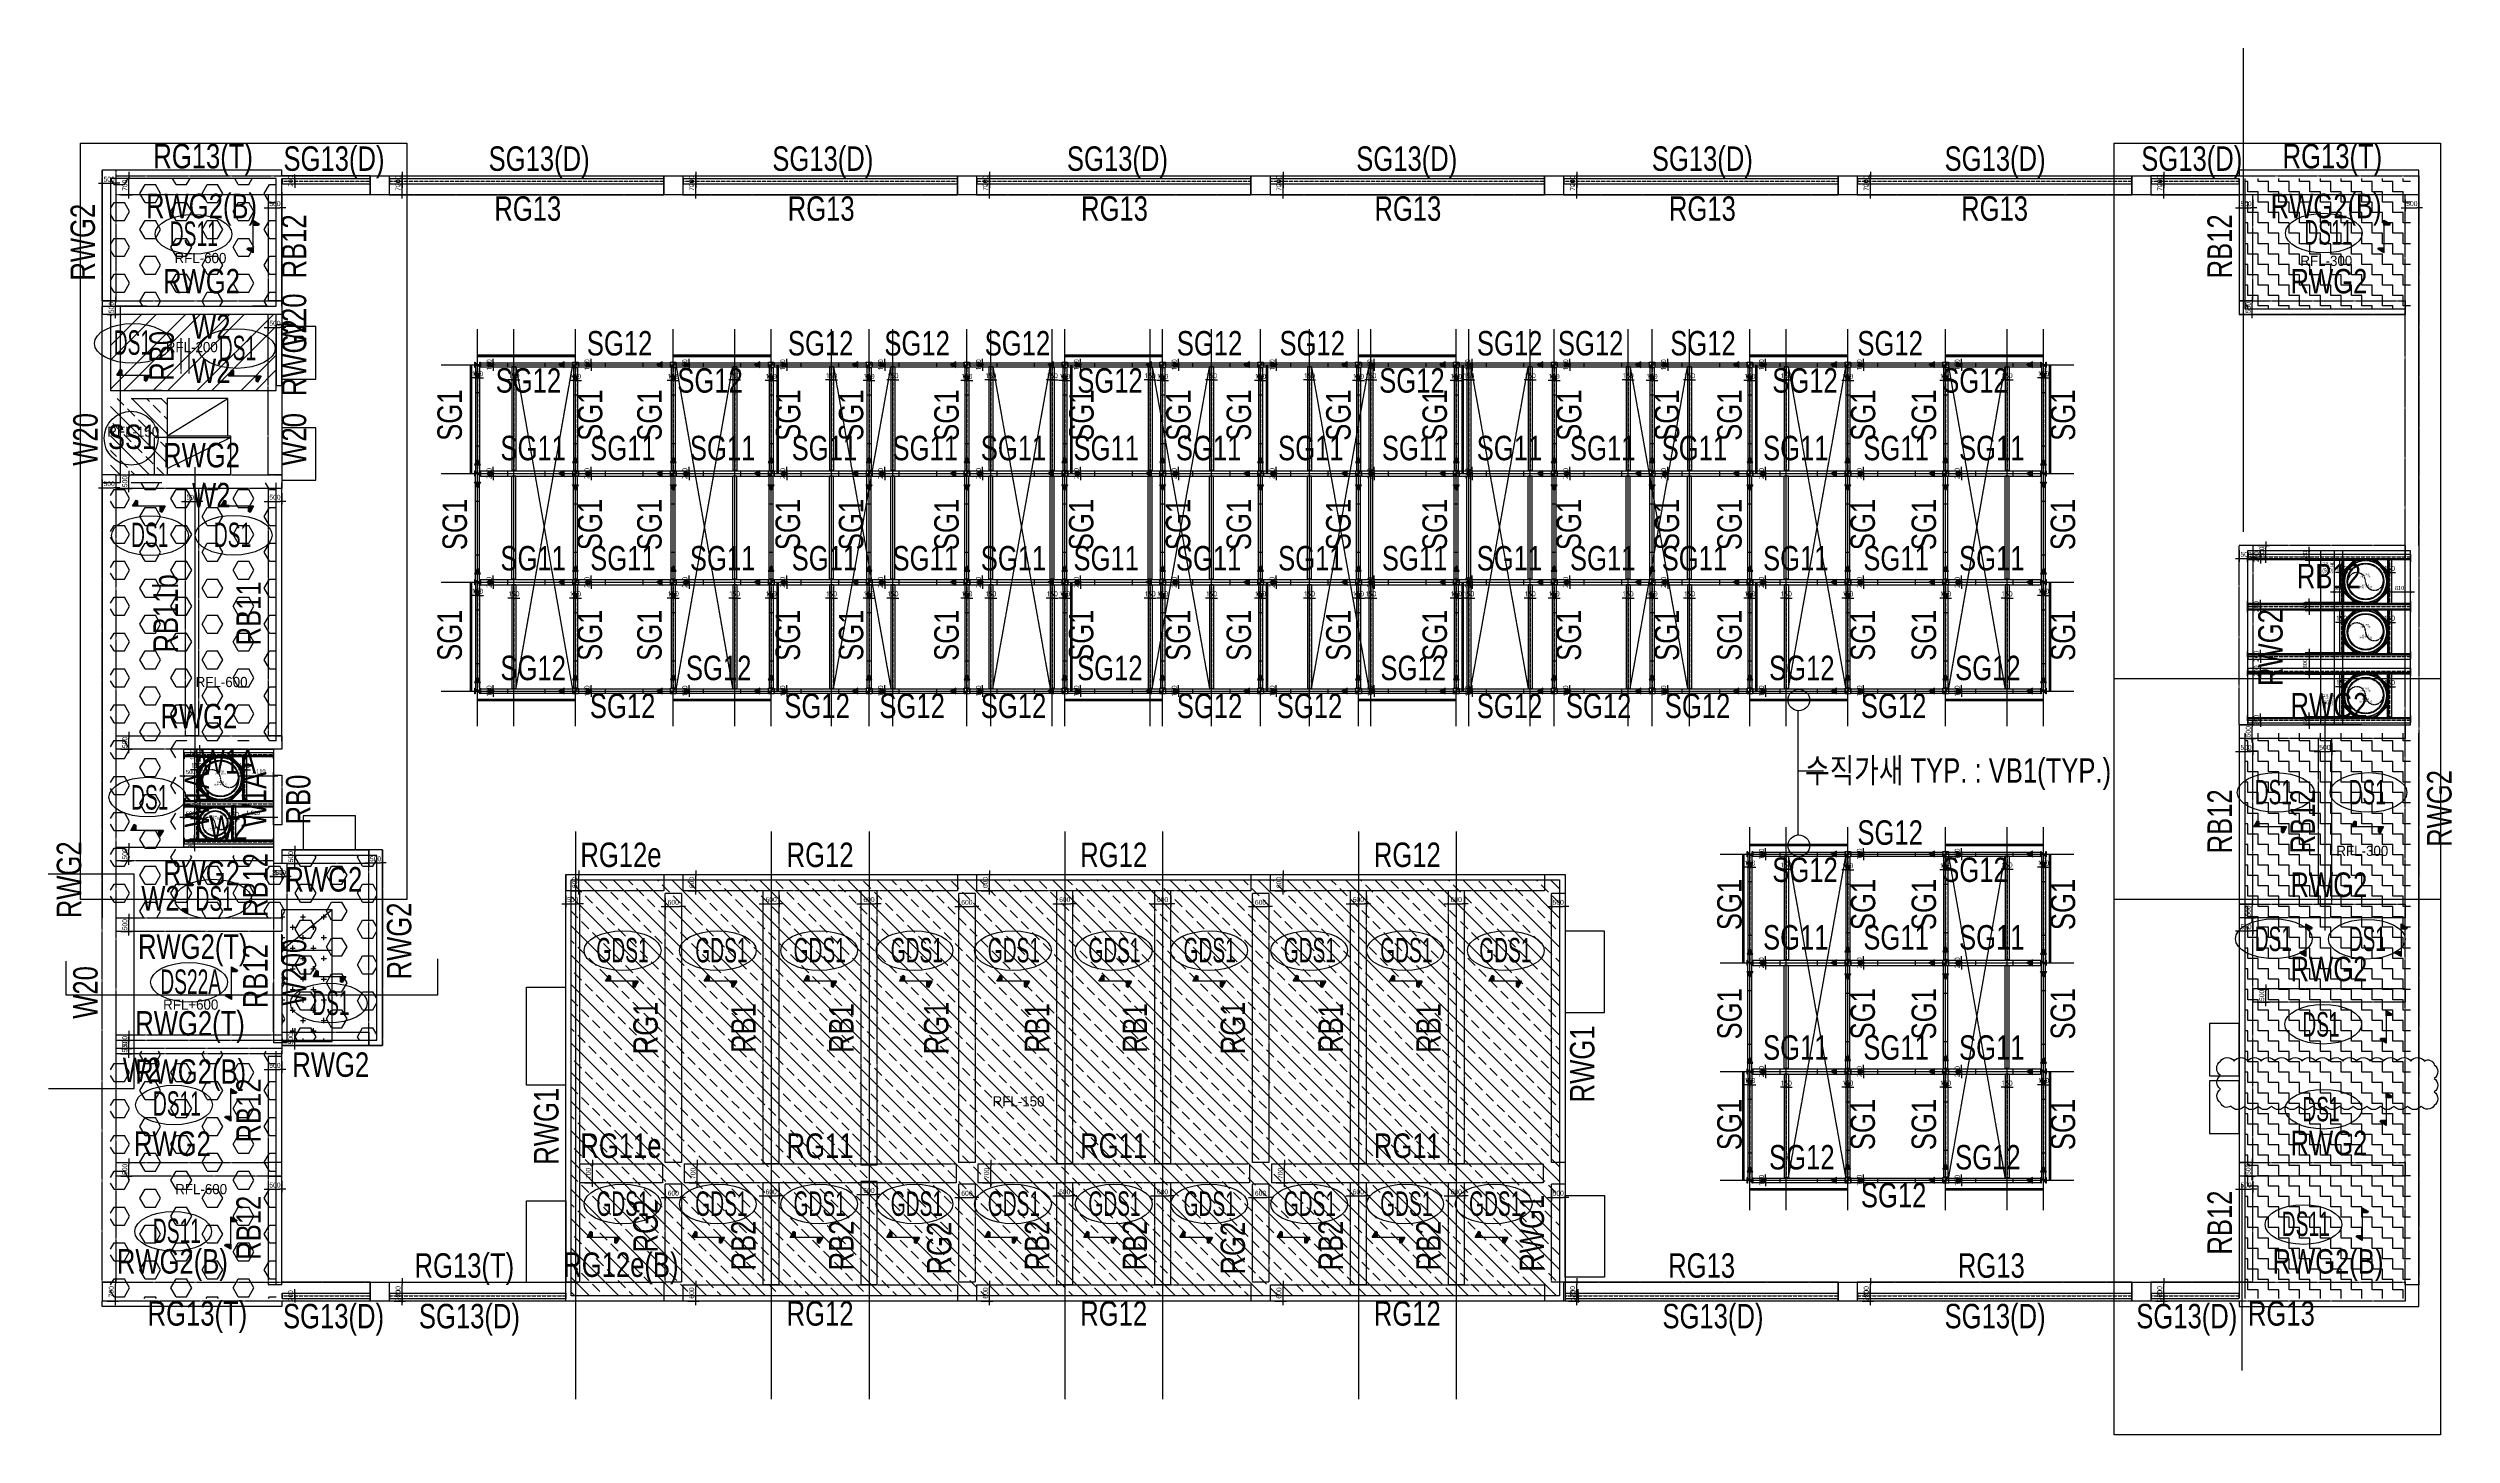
# Model space of a CAD drawing. Header units: millimetres. Extents: x -42253 to 178576, y 88378 to 153500.
# Drawn here: x 90158 to 178576, y 102485 to 153500 of the extents above; entities that cross this region are included whole.
import ezdxf
from ezdxf.enums import TextEntityAlignment as Align

# ---------------------------------------------------------------- set-up
doc = ezdxf.new("R2010")
doc.units = ezdxf.units.MM
for name, pattern in [('H1', [1.5, 1, -0.5]), ('HID', [2.3, 1.5, -0.8]), ('HIDDEN', [0.375, 0.25, -0.125]), ('PASUN2', [3, 2, -1]), ('xs-1f_plan$0$HID', [4, 3, -1])]:
    doc.linetypes.add(name, pattern=pattern)
doc.layers.get('Defpoints').update_dxf_attribs({"color": 159})
for name, color, linetype in [('$0$A-HAT', 8, 'Continuous'), ('^DECK', 130, 'Continuous'), ('A-CEN', 1, 'Continuous'), ('A-ETC-전기', 253, 'H1'), ('A-HAT', 251, 'Continuous'), ('A-OPEN', 1, 'Continuous'), ('A-SYM-LEAD', 4, 'Continuous'), ('BEAM-TEXT', 4, 'Continuous'), ('DECK-PL', 4, 'Continuous'), ('DECK-SLAB', 4, 'Continuous'), ('GIRDER-TEXT', 7, 'Continuous'), ('OPEN', 1, 'HID'), ('S-STEEL', 3, 'Continuous'), ('S-STL-BEAM', 6, 'Continuous'), ('TXT-SLAB', 6, 'Continuous'), ('VR', 6, 'HID'), ('WALL-TEXT', 6, 'Continuous'), ('xs-1f_plan$0$8', 8, 'Continuous'), ('xs-1f_plan$0$S-BEAM-철골', 6, 'Continuous'), ('xs-1f_plan$0$S-BEAM-철골Splice', 7, 'Continuous'), ('xs-1f_plan$0$xref', 7, 'Continuous'), ('레벨', 40, 'Continuous'), ('보(beam)', 4, 'HID'), ('보(girder)', 7, 'HID'), ('슬래브라인', 7, 'Continuous')]:
    doc.layers.add(name, color=color, linetype=linetype)
doc.layers.add('A-ETC-전기 NOPLOT', color=163, linetype='Continuous', plot=False)
doc.layers.add('NOPLOT', color=191, linetype='Continuous', plot=False)
doc.styles.add('Arial_10_2', font='arial.ttf', dxfattribs={"height": 120})
doc.styles.add('Gdim', font='Dotum.ttf', dxfattribs={"width": 0.9})
doc.styles.add('Gtx', font='Dotum.ttf')
doc.styles.add('xs-1f_plan$0$Gdim', font='malgun.ttf')
doc.dimstyles.new('Gdim200', dxfattribs={"dimscale": 200, "dimtxt": 3, "dimasz": 1.2, "dimexe": 2, "dimexo": 3, "dimgap": 1, "dimtad": 1, "dimdsep": 46, "dimlunit": 6, "dimtxsty": 'Gdim', "dimblk1": '_CIDOT', "dimblk2": '_CIDOT', "dimsah": 1, "dimcen": 2.5, "dimdle": 2, "dimclrd": 1, "dimclre": 1, "dimclrt": 3, "dimazin": 2, "dimtfac": 1, "dimtix": 1, "dimtmove": 2, "dimatfit": 3, "dimldrblk": '_CIDOT', "dimfxl": 2, "dimtolj": 1, "dimtzin": 0, "dimarcsym": 0})
doc.dimstyles.new('Gdim300', dxfattribs={"dimscale": 300, "dimtxt": 3, "dimasz": 6, "dimexe": 1.5, "dimexo": 2, "dimgap": 1, "dimtad": 1, "dimdec": 0, "dimzin": 0, "dimdsep": 46, "dimlunit": 6, "dimtxsty": 'Gtx', "dimblk": 'DOTSMALL', "dimblk1": 'DOTSMALL', "dimblk2": 'DOTSMALL', "dimcen": 1.5, "dimdle": 1.5, "dimclrd": 1, "dimclre": 1, "dimclrt": 256, "dimazin": 0, "dimtfac": 1, "dimtdec": 0, "dimtix": 1, "dimtmove": 2, "dimatfit": 3, "dimldrblk": 'DOTSMALL', "dimfxl": 1, "dimtolj": 1, "dimtzin": 0, "dimlwd": -1, "dimlwe": -1, "dimarcsym": 0})
doc.dimstyles.new('xs-1f_plan$0$Gdim200', dxfattribs={"dimscale": 200, "dimtxt": 3, "dimasz": 1.2, "dimexe": 2, "dimexo": 3, "dimgap": 1, "dimtad": 1, "dimdsep": 46, "dimlunit": 6, "dimtxsty": 'xs-1f_plan$0$Gdim', "dimblk1": 'xs-1f_plan$0$_CIDOT', "dimblk2": 'xs-1f_plan$0$_CIDOT', "dimsah": 1, "dimcen": 2.5, "dimdle": 2, "dimclrd": 1, "dimclre": 1, "dimclrt": 3, "dimazin": 2, "dimtfac": 1, "dimtix": 1, "dimtmove": 2, "dimatfit": 3, "dimldrblk": 'xs-1f_plan$0$_CIDOT', "dimfxl": 2, "dimtolj": 1, "dimtzin": 0, "dimarcsym": 0})
pattern_1 = [(90, (0, 0), (-381, 381), [381, -381]), (180, (0, 381), (-381, -381), [381, -381])]

# ---------------------------------------------------------------- blocks, each defined once
blk = doc.blocks.new('_CIDOT')
at = {"color": 0, "linetype": 'ByBlock'}
blk.add_line((2, 0), (-1, 0), dxfattribs=at)
at = {"color": 0, "linetype": 'ByBlock', "const_width": 0.5}
blk.add_lwpolyline([(-0.25, 0, 1), (0.25, 0, 1)], format="xyb", close=True, dxfattribs=at)
blk = doc.blocks.new('*D1173')
at = {"layer": 'Defpoints', "color": 155, "lineweight": -2, "transparency": 16777216}
for p, q in [((-1725, 700), (-1305, 700)), ((-1725, 100), (-1305, 100)), ((-1425, 172), (-1425, 628))]:
    blk.add_line(p, q, dxfattribs=at)
at = {"layer": 'Defpoints', "color": 0, "transparency": 16777216}
for p in [(-1905, 700), (-1905, 100), (-1425, 700)]:
    blk.add_point(p, dxfattribs=at)
at = {"layer": 'Defpoints', "color": 155, "lineweight": -2, "transparency": 16777216, "xscale": 71.99999999999994, "yscale": 71.99999999999994, "zscale": 71.99999999999994}
for p, rotation in [((-1425, 700), 90), ((-1425, 100), 270)]:
    blk.add_blockref('_CIDOT', p, dxfattribs=dict(at, rotation=rotation))
at = {"layer": 'Defpoints', "color": 3, "transparency": 16777216, "insert": (-1576, 400), "char_height": 180, "attachment_point": 5, "rotation": 90, "style": 'Gdim'}
blk.add_mtext('\\A1;{\\C155;600}', dxfattribs=at)
blk = doc.blocks.new('*D1185')
at = {"layer": 'Defpoints', "color": 155, "lineweight": -2, "transparency": 16777216}
for p, q in [((-1725, 700), (-1305, 700)), ((-1725, 100), (-1305, 100)), ((-1425, 172), (-1425, 628))]:
    blk.add_line(p, q, dxfattribs=at)
at = {"layer": 'Defpoints', "color": 0, "transparency": 16777216}
for p in [(-1905, 700), (-1905, 100), (-1425, 700)]:
    blk.add_point(p, dxfattribs=at)
at = {"layer": 'Defpoints', "color": 155, "lineweight": -2, "transparency": 16777216, "xscale": 71.99999999999994, "yscale": 71.99999999999994, "zscale": 71.99999999999994}
for p, rotation in [((-1425, 700), 90), ((-1425, 100), 270)]:
    blk.add_blockref('_CIDOT', p, dxfattribs=dict(at, rotation=rotation))
at = {"layer": 'Defpoints', "color": 3, "transparency": 16777216, "insert": (-1576, 400), "char_height": 180, "attachment_point": 5, "rotation": 90, "style": 'Gdim'}
blk.add_mtext('\\A1;{\\C155;600}', dxfattribs=at)
blk = doc.blocks.new('*D1187')
at = {"layer": 'Defpoints', "color": 155, "lineweight": -2, "transparency": 16777216}
for p, q in [((-1725, 650), (-1305, 650)), ((-1725, 150), (-1305, 150)), ((-1425, 222), (-1425, 578))]:
    blk.add_line(p, q, dxfattribs=at)
at = {"layer": 'Defpoints', "color": 0, "transparency": 16777216}
for p in [(-1905, 650), (-1905, 150), (-1425, 650)]:
    blk.add_point(p, dxfattribs=at)
at = {"layer": 'Defpoints', "color": 155, "lineweight": -2, "transparency": 16777216, "xscale": 71.99999999999994, "yscale": 71.99999999999994, "zscale": 71.99999999999994}
for p, rotation in [((-1425, 650), 90), ((-1425, 150), 270)]:
    blk.add_blockref('_CIDOT', p, dxfattribs=dict(at, rotation=rotation))
at = {"layer": 'Defpoints', "color": 3, "transparency": 16777216, "insert": (-1576, 400), "char_height": 180, "attachment_point": 5, "rotation": 90, "style": 'Gdim'}
blk.add_mtext('\\A1;{\\C155;500}', dxfattribs=at)
blk = doc.blocks.new('*D1189')
at = {"layer": 'Defpoints', "color": 155, "lineweight": -2, "transparency": 16777216}
for p, q in [((-1725, 650), (-1305, 650)), ((-1725, 150), (-1305, 150)), ((-1425, 222), (-1425, 578))]:
    blk.add_line(p, q, dxfattribs=at)
at = {"layer": 'Defpoints', "color": 0, "transparency": 16777216}
for p in [(-1905, 650), (-1905, 150), (-1425, 650)]:
    blk.add_point(p, dxfattribs=at)
at = {"layer": 'Defpoints', "color": 155, "lineweight": -2, "transparency": 16777216, "xscale": 71.99999999999994, "yscale": 71.99999999999994, "zscale": 71.99999999999994}
for p, rotation in [((-1425, 650), 90), ((-1425, 150), 270)]:
    blk.add_blockref('_CIDOT', p, dxfattribs=dict(at, rotation=rotation))
at = {"layer": 'Defpoints', "color": 3, "transparency": 16777216, "insert": (-1576, 400), "char_height": 180, "attachment_point": 5, "rotation": 90, "style": 'Gdim'}
blk.add_mtext('\\A1;{\\C155;500}', dxfattribs=at)
blk = doc.blocks.new('*D1191')
at = {"layer": 'Defpoints', "color": 155, "lineweight": -2, "transparency": 16777216}
for p, q in [((-1825, 650), (-1405, 650)), ((-1825, 150), (-1405, 150)), ((-1525, 222), (-1525, 578))]:
    blk.add_line(p, q, dxfattribs=at)
at = {"layer": 'Defpoints', "color": 0, "transparency": 16777216}
for p in [(-2005, 650), (-2005, 150), (-1525, 650)]:
    blk.add_point(p, dxfattribs=at)
at = {"layer": 'Defpoints', "color": 155, "lineweight": -2, "transparency": 16777216, "xscale": 71.99999999999994, "yscale": 71.99999999999994, "zscale": 71.99999999999994}
for p, rotation in [((-1525, 650), 90), ((-1525, 150), 270)]:
    blk.add_blockref('_CIDOT', p, dxfattribs=dict(at, rotation=rotation))
at = {"layer": 'Defpoints', "color": 3, "transparency": 16777216, "insert": (-1676, 400), "char_height": 180, "attachment_point": 5, "rotation": 90, "style": 'Gdim'}
blk.add_mtext('\\A1;{\\C155;500}', dxfattribs=at)
blk = doc.blocks.new('*D1193')
at = {"layer": 'Defpoints', "color": 155, "lineweight": -2, "transparency": 16777216}
for p, q in [((-2125, 750), (-1705, 750)), ((-2125, 50), (-1705, 50)), ((-1825, 122), (-1825, 678))]:
    blk.add_line(p, q, dxfattribs=at)
at = {"layer": 'Defpoints', "color": 0, "transparency": 16777216}
for p in [(-2305, 750), (-2305, 50), (-1825, 750)]:
    blk.add_point(p, dxfattribs=at)
at = {"layer": 'Defpoints', "color": 155, "lineweight": -2, "transparency": 16777216, "xscale": 71.99999999999994, "yscale": 71.99999999999994, "zscale": 71.99999999999994}
for p, rotation in [((-1825, 750), 90), ((-1825, 50), 270)]:
    blk.add_blockref('_CIDOT', p, dxfattribs=dict(at, rotation=rotation))
at = {"layer": 'Defpoints', "color": 3, "transparency": 16777216, "insert": (-1976, 400), "char_height": 180, "attachment_point": 5, "rotation": 90, "style": 'Gdim'}
blk.add_mtext('\\A1;{\\C155;700}', dxfattribs=at)
blk = doc.blocks.new('*D1195')
at = {"layer": 'Defpoints', "color": 155, "lineweight": -2, "transparency": 16777216}
for p, q in [((-1725, 750), (-1305, 750)), ((-1725, 50), (-1305, 50)), ((-1425, 122), (-1425, 678))]:
    blk.add_line(p, q, dxfattribs=at)
at = {"layer": 'Defpoints', "color": 0, "transparency": 16777216}
for p in [(-1905, 750), (-1905, 50), (-1425, 750)]:
    blk.add_point(p, dxfattribs=at)
at = {"layer": 'Defpoints', "color": 155, "lineweight": -2, "transparency": 16777216, "xscale": 71.99999999999994, "yscale": 71.99999999999994, "zscale": 71.99999999999994}
for p, rotation in [((-1425, 750), 90), ((-1425, 50), 270)]:
    blk.add_blockref('_CIDOT', p, dxfattribs=dict(at, rotation=rotation))
at = {"layer": 'Defpoints', "color": 3, "transparency": 16777216, "insert": (-1576, 400), "char_height": 180, "attachment_point": 5, "rotation": 90, "style": 'Gdim'}
blk.add_mtext('\\A1;{\\C155;700}', dxfattribs=at)
blk = doc.blocks.new('*D1197')
at = {"layer": 'Defpoints', "color": 155, "lineweight": -2, "transparency": 16777216}
for p, q in [((-1725, 700), (-1305, 700)), ((-1725, 100), (-1305, 100)), ((-1425, 172), (-1425, 628))]:
    blk.add_line(p, q, dxfattribs=at)
at = {"layer": 'Defpoints', "color": 0, "transparency": 16777216}
for p in [(-1905, 700), (-1905, 100), (-1425, 700)]:
    blk.add_point(p, dxfattribs=at)
at = {"layer": 'Defpoints', "color": 155, "lineweight": -2, "transparency": 16777216, "xscale": 71.99999999999994, "yscale": 71.99999999999994, "zscale": 71.99999999999994}
for p, rotation in [((-1425, 700), 90), ((-1425, 100), 270)]:
    blk.add_blockref('_CIDOT', p, dxfattribs=dict(at, rotation=rotation))
at = {"layer": 'Defpoints', "color": 3, "transparency": 16777216, "insert": (-1576, 400), "char_height": 180, "attachment_point": 5, "rotation": 90, "style": 'Gdim'}
blk.add_mtext('\\A1;{\\C155;600}', dxfattribs=at)
blk = doc.blocks.new('*D1199')
at = {"layer": 'Defpoints', "color": 155, "lineweight": -2, "transparency": 16777216}
for p, q in [((-1725, 750), (-1305, 750)), ((-1725, 50), (-1305, 50)), ((-1425, 122), (-1425, 678))]:
    blk.add_line(p, q, dxfattribs=at)
at = {"layer": 'Defpoints', "color": 0, "transparency": 16777216}
for p in [(-1905, 750), (-1905, 50), (-1425, 750)]:
    blk.add_point(p, dxfattribs=at)
at = {"layer": 'Defpoints', "color": 155, "lineweight": -2, "transparency": 16777216, "xscale": 71.99999999999994, "yscale": 71.99999999999994, "zscale": 71.99999999999994}
for p, rotation in [((-1425, 750), 90), ((-1425, 50), 270)]:
    blk.add_blockref('_CIDOT', p, dxfattribs=dict(at, rotation=rotation))
at = {"layer": 'Defpoints', "color": 3, "transparency": 16777216, "insert": (-1576, 400), "char_height": 180, "attachment_point": 5, "rotation": 90, "style": 'Gdim'}
blk.add_mtext('\\A1;{\\C155;700}', dxfattribs=at)
blk = doc.blocks.new('*D1179')
at = {"layer": 'Defpoints', "color": 155, "lineweight": -2, "transparency": 16777216}
for p, q in [((-1725, 750), (-1305, 750)), ((-1725, 50), (-1305, 50)), ((-1425, 122), (-1425, 678))]:
    blk.add_line(p, q, dxfattribs=at)
at = {"layer": 'Defpoints', "color": 0, "transparency": 16777216}
for p in [(-1905, 750), (-1905, 50), (-1425, 750)]:
    blk.add_point(p, dxfattribs=at)
at = {"layer": 'Defpoints', "color": 155, "lineweight": -2, "transparency": 16777216, "xscale": 71.99999999999994, "yscale": 71.99999999999994, "zscale": 71.99999999999994}
for p, rotation in [((-1425, 750), 90), ((-1425, 50), 270)]:
    blk.add_blockref('_CIDOT', p, dxfattribs=dict(at, rotation=rotation))
at = {"layer": 'Defpoints', "color": 3, "transparency": 16777216, "insert": (-1576, 400), "char_height": 180, "attachment_point": 5, "rotation": 90, "style": 'Gdim'}
blk.add_mtext('\\A1;{\\C155;700}', dxfattribs=at)
blk = doc.blocks.new('*D1181')
at = {"layer": 'Defpoints', "color": 155, "lineweight": -2, "transparency": 16777216}
for p, q in [((-1725, 750), (-1305, 750)), ((-1725, 50), (-1305, 50)), ((-1425, 122), (-1425, 678))]:
    blk.add_line(p, q, dxfattribs=at)
at = {"layer": 'Defpoints', "color": 0, "transparency": 16777216}
for p in [(-1905, 750), (-1905, 50), (-1425, 750)]:
    blk.add_point(p, dxfattribs=at)
at = {"layer": 'Defpoints', "color": 155, "lineweight": -2, "transparency": 16777216, "xscale": 71.99999999999994, "yscale": 71.99999999999994, "zscale": 71.99999999999994}
for p, rotation in [((-1425, 750), 90), ((-1425, 50), 270)]:
    blk.add_blockref('_CIDOT', p, dxfattribs=dict(at, rotation=rotation))
at = {"layer": 'Defpoints', "color": 3, "transparency": 16777216, "insert": (-1576, 400), "char_height": 180, "attachment_point": 5, "rotation": 90, "style": 'Gdim'}
blk.add_mtext('\\A1;{\\C155;700}', dxfattribs=at)
blk = doc.blocks.new('*D1183')
at = {"layer": 'Defpoints', "color": 155, "lineweight": -2, "transparency": 16777216}
for p, q in [((-2225, 700), (-1805, 700)), ((-2225, 100), (-1805, 100)), ((-1925, 172), (-1925, 628))]:
    blk.add_line(p, q, dxfattribs=at)
at = {"layer": 'Defpoints', "color": 0, "transparency": 16777216}
for p in [(-2405, 700), (-2405, 100), (-1925, 700)]:
    blk.add_point(p, dxfattribs=at)
at = {"layer": 'Defpoints', "color": 155, "lineweight": -2, "transparency": 16777216, "xscale": 71.99999999999994, "yscale": 71.99999999999994, "zscale": 71.99999999999994}
for p, rotation in [((-1925, 700), 90), ((-1925, 100), 270)]:
    blk.add_blockref('_CIDOT', p, dxfattribs=dict(at, rotation=rotation))
at = {"layer": 'Defpoints', "color": 3, "transparency": 16777216, "insert": (-2076, 400), "char_height": 180, "attachment_point": 5, "rotation": 90, "style": 'Gdim'}
blk.add_mtext('\\A1;{\\C155;600}', dxfattribs=at)
blk = doc.blocks.new('*D1175')
at = {"layer": 'Defpoints', "color": 155, "lineweight": -2, "transparency": 16777216}
for p, q in [((-1775, 700), (-1355, 700)), ((-1775, 100), (-1355, 100)), ((-1475, 172), (-1475, 628))]:
    blk.add_line(p, q, dxfattribs=at)
at = {"layer": 'Defpoints', "color": 0, "transparency": 16777216}
for p in [(-1955, 700), (-1955, 100), (-1475, 700)]:
    blk.add_point(p, dxfattribs=at)
at = {"layer": 'Defpoints', "color": 155, "lineweight": -2, "transparency": 16777216, "xscale": 71.99999999999994, "yscale": 71.99999999999994, "zscale": 71.99999999999994}
for p, rotation in [((-1475, 700), 90), ((-1475, 100), 270)]:
    blk.add_blockref('_CIDOT', p, dxfattribs=dict(at, rotation=rotation))
at = {"layer": 'Defpoints', "color": 3, "transparency": 16777216, "insert": (-1626, 400), "char_height": 180, "attachment_point": 5, "rotation": 90, "style": 'Gdim'}
blk.add_mtext('\\A1;{\\C155;600}', dxfattribs=at)
blk = doc.blocks.new('*D1177')
at = {"layer": 'Defpoints', "color": 155, "lineweight": -2, "transparency": 16777216}
for p, q in [((-1775, 750), (-1355, 750)), ((-1775, 50), (-1355, 50)), ((-1475, 122), (-1475, 678))]:
    blk.add_line(p, q, dxfattribs=at)
at = {"layer": 'Defpoints', "color": 0, "transparency": 16777216}
for p in [(-1955, 750), (-1955, 50), (-1475, 750)]:
    blk.add_point(p, dxfattribs=at)
at = {"layer": 'Defpoints', "color": 155, "lineweight": -2, "transparency": 16777216, "xscale": 71.99999999999994, "yscale": 71.99999999999994, "zscale": 71.99999999999994}
for p, rotation in [((-1475, 750), 90), ((-1475, 50), 270)]:
    blk.add_blockref('_CIDOT', p, dxfattribs=dict(at, rotation=rotation))
at = {"layer": 'Defpoints', "color": 3, "transparency": 16777216, "insert": (-1626, 400), "char_height": 180, "attachment_point": 5, "rotation": 90, "style": 'Gdim'}
blk.add_mtext('\\A1;{\\C155;700}', dxfattribs=at)
blk = doc.blocks.new('*D982')
at = {"layer": 'Defpoints', "color": 155, "lineweight": -2, "transparency": 16777216}
for p, q in [((-1775, 750), (-1355, 750)), ((-1775, 50), (-1355, 50)), ((-1475, 122), (-1475, 678))]:
    blk.add_line(p, q, dxfattribs=at)
at = {"layer": 'Defpoints', "color": 0, "transparency": 16777216}
for p in [(-1955, 750), (-1955, 50), (-1475, 750)]:
    blk.add_point(p, dxfattribs=at)
at = {"layer": 'Defpoints', "color": 155, "lineweight": -2, "transparency": 16777216, "xscale": 71.99999999999994, "yscale": 71.99999999999994, "zscale": 71.99999999999994}
for p, rotation in [((-1475, 750), 90), ((-1475, 50), 270)]:
    blk.add_blockref('_CIDOT', p, dxfattribs=dict(at, rotation=rotation))
at = {"layer": 'Defpoints', "color": 3, "transparency": 16777216, "insert": (-1626, 400), "char_height": 180, "attachment_point": 5, "rotation": 90, "style": 'Gdim'}
blk.add_mtext('\\A1;{\\C155;700}', dxfattribs=at)
blk = doc.blocks.new('*D984')
at = {"layer": 'Defpoints', "color": 155, "lineweight": -2, "transparency": 16777216}
for p, q in [((-1775, 750), (-1355, 750)), ((-1775, 50), (-1355, 50)), ((-1475, 122), (-1475, 678))]:
    blk.add_line(p, q, dxfattribs=at)
at = {"layer": 'Defpoints', "color": 0, "transparency": 16777216}
for p in [(-1955, 750), (-1955, 50), (-1475, 750)]:
    blk.add_point(p, dxfattribs=at)
at = {"layer": 'Defpoints', "color": 155, "lineweight": -2, "transparency": 16777216, "xscale": 71.99999999999994, "yscale": 71.99999999999994, "zscale": 71.99999999999994}
for p, rotation in [((-1475, 750), 90), ((-1475, 50), 270)]:
    blk.add_blockref('_CIDOT', p, dxfattribs=dict(at, rotation=rotation))
at = {"layer": 'Defpoints', "color": 3, "transparency": 16777216, "insert": (-1626, 400), "char_height": 180, "attachment_point": 5, "rotation": 90, "style": 'Gdim'}
blk.add_mtext('\\A1;{\\C155;700}', dxfattribs=at)
blk = doc.blocks.new('*D986')
at = {"layer": 'Defpoints', "color": 155, "lineweight": -2, "transparency": 16777216}
for p, q in [((-1775, 750), (-1355, 750)), ((-1775, 50), (-1355, 50)), ((-1475, 122), (-1475, 678))]:
    blk.add_line(p, q, dxfattribs=at)
at = {"layer": 'Defpoints', "color": 0, "transparency": 16777216}
for p in [(-1955, 750), (-1955, 50), (-1475, 750)]:
    blk.add_point(p, dxfattribs=at)
at = {"layer": 'Defpoints', "color": 155, "lineweight": -2, "transparency": 16777216, "xscale": 71.99999999999994, "yscale": 71.99999999999994, "zscale": 71.99999999999994}
for p, rotation in [((-1475, 750), 90), ((-1475, 50), 270)]:
    blk.add_blockref('_CIDOT', p, dxfattribs=dict(at, rotation=rotation))
at = {"layer": 'Defpoints', "color": 3, "transparency": 16777216, "insert": (-1626, 400), "char_height": 180, "attachment_point": 5, "rotation": 90, "style": 'Gdim'}
blk.add_mtext('\\A1;{\\C155;700}', dxfattribs=at)
blk = doc.blocks.new('*D988')
at = {"layer": 'Defpoints', "color": 155, "lineweight": -2, "transparency": 16777216}
for p, q in [((-1975, 650), (-1555, 650)), ((-1975, 150), (-1555, 150)), ((-1675, 222), (-1675, 578))]:
    blk.add_line(p, q, dxfattribs=at)
at = {"layer": 'Defpoints', "color": 0, "transparency": 16777216}
for p in [(-2155, 650), (-2155, 150), (-1675, 650)]:
    blk.add_point(p, dxfattribs=at)
at = {"layer": 'Defpoints', "color": 155, "lineweight": -2, "transparency": 16777216, "xscale": 71.99999999999994, "yscale": 71.99999999999994, "zscale": 71.99999999999994}
for p, rotation in [((-1675, 650), 90), ((-1675, 150), 270)]:
    blk.add_blockref('_CIDOT', p, dxfattribs=dict(at, rotation=rotation))
at = {"layer": 'Defpoints', "color": 3, "transparency": 16777216, "insert": (-1826, 400), "char_height": 180, "attachment_point": 5, "rotation": 90, "style": 'Gdim'}
blk.add_mtext('\\A1;{\\C155;500}', dxfattribs=at)
blk = doc.blocks.new('*D996')
at = {"layer": 'Defpoints', "color": 155, "lineweight": -2, "transparency": 16777216}
for p, q in [((-1475, 650), (-1055, 650)), ((-1475, 150), (-1055, 150)), ((-1175, 222), (-1175, 578))]:
    blk.add_line(p, q, dxfattribs=at)
at = {"layer": 'Defpoints', "color": 0, "transparency": 16777216}
for p in [(-1655, 650), (-1655, 150), (-1175, 650)]:
    blk.add_point(p, dxfattribs=at)
at = {"layer": 'Defpoints', "color": 155, "lineweight": -2, "transparency": 16777216, "xscale": 71.99999999999994, "yscale": 71.99999999999994, "zscale": 71.99999999999994}
for p, rotation in [((-1175, 650), 90), ((-1175, 150), 270)]:
    blk.add_blockref('_CIDOT', p, dxfattribs=dict(at, rotation=rotation))
at = {"layer": 'Defpoints', "color": 3, "transparency": 16777216, "insert": (-1326, 400), "char_height": 180, "attachment_point": 5, "rotation": 90, "style": 'Gdim'}
blk.add_mtext('\\A1;{\\C155;500}', dxfattribs=at)
blk = doc.blocks.new('*D998')
at = {"layer": 'Defpoints', "color": 155, "lineweight": -2, "transparency": 16777216}
for p, q in [((-1975, 650), (-1555, 650)), ((-1975, 150), (-1555, 150)), ((-1675, 222), (-1675, 578))]:
    blk.add_line(p, q, dxfattribs=at)
at = {"layer": 'Defpoints', "color": 0, "transparency": 16777216}
for p in [(-2155, 650), (-2155, 150), (-1675, 650)]:
    blk.add_point(p, dxfattribs=at)
at = {"layer": 'Defpoints', "color": 155, "lineweight": -2, "transparency": 16777216, "xscale": 71.99999999999994, "yscale": 71.99999999999994, "zscale": 71.99999999999994}
for p, rotation in [((-1675, 650), 90), ((-1675, 150), 270)]:
    blk.add_blockref('_CIDOT', p, dxfattribs=dict(at, rotation=rotation))
at = {"layer": 'Defpoints', "color": 3, "transparency": 16777216, "insert": (-1826, 400), "char_height": 180, "attachment_point": 5, "rotation": 90, "style": 'Gdim'}
blk.add_mtext('\\A1;{\\C155;500}', dxfattribs=at)
blk = doc.blocks.new('*D962')
at = {"layer": 'Defpoints', "color": 155, "lineweight": -2, "transparency": 16777216}
for p, q in [((-1975, 650), (-1555, 650)), ((-1975, 150), (-1555, 150)), ((-1675, 222), (-1675, 578))]:
    blk.add_line(p, q, dxfattribs=at)
at = {"layer": 'Defpoints', "color": 0, "transparency": 16777216}
for p in [(-2155, 650), (-2155, 150), (-1675, 650)]:
    blk.add_point(p, dxfattribs=at)
at = {"layer": 'Defpoints', "color": 155, "lineweight": -2, "transparency": 16777216, "xscale": 71.99999999999994, "yscale": 71.99999999999994, "zscale": 71.99999999999994}
for p, rotation in [((-1675, 650), 90), ((-1675, 150), 270)]:
    blk.add_blockref('_CIDOT', p, dxfattribs=dict(at, rotation=rotation))
at = {"layer": 'Defpoints', "color": 3, "transparency": 16777216, "insert": (-1826, 400), "char_height": 180, "attachment_point": 5, "rotation": 90, "style": 'Gdim'}
blk.add_mtext('\\A1;{\\C155;500}', dxfattribs=at)
blk = doc.blocks.new('*D1000')
at = {"layer": 'Defpoints', "color": 155, "lineweight": -2, "transparency": 16777216}
for p, q in [((-22275, 650), (-21855, 650)), ((-22275, 150), (-21855, 150)), ((-21975, 222), (-21975, 578))]:
    blk.add_line(p, q, dxfattribs=at)
at = {"layer": 'Defpoints', "color": 0, "transparency": 16777216}
for p in [(-22455, 650), (-22455, 150), (-21975, 650)]:
    blk.add_point(p, dxfattribs=at)
at = {"layer": 'Defpoints', "color": 155, "lineweight": -2, "transparency": 16777216, "xscale": 71.99999999999994, "yscale": 71.99999999999994, "zscale": 71.99999999999994}
for p, rotation in [((-21975, 650), 90), ((-21975, 150), 270)]:
    blk.add_blockref('_CIDOT', p, dxfattribs=dict(at, rotation=rotation))
at = {"layer": 'Defpoints', "color": 3, "transparency": 16777216, "insert": (-22126, 400), "char_height": 180, "attachment_point": 5, "rotation": 90, "style": 'Gdim'}
blk.add_mtext('\\A1;{\\C155;500}', dxfattribs=at)
blk = doc.blocks.new('*D1002')
at = {"layer": 'Defpoints', "color": 155, "lineweight": -2, "transparency": 16777216}
for p, q in [((-888, 550), (-468, 550)), ((-888, 50), (-468, 50)), ((-588, 122), (-588, 478))]:
    blk.add_line(p, q, dxfattribs=at)
at = {"layer": 'Defpoints', "color": 0, "transparency": 16777216}
for p in [(-1068, 550), (-1068, 50), (-588, 550)]:
    blk.add_point(p, dxfattribs=at)
at = {"layer": 'Defpoints', "color": 155, "lineweight": -2, "transparency": 16777216, "xscale": 71.99999999999994, "yscale": 71.99999999999994, "zscale": 71.99999999999994}
for p, rotation in [((-588, 550), 90), ((-588, 50), 270)]:
    blk.add_blockref('_CIDOT', p, dxfattribs=dict(at, rotation=rotation))
at = {"layer": 'Defpoints', "color": 3, "transparency": 16777216, "insert": (-738, 300), "char_height": 180, "attachment_point": 5, "rotation": 90, "style": 'Gdim'}
blk.add_mtext('\\A1;{\\C155;500}', dxfattribs=at)
blk = doc.blocks.new('*D990')
at = {"layer": 'Defpoints', "color": 155, "lineweight": -2, "transparency": 16777216}
for p, q in [((-888, 550), (-468, 550)), ((-888, 50), (-468, 50)), ((-588, 122), (-588, 478))]:
    blk.add_line(p, q, dxfattribs=at)
at = {"layer": 'Defpoints', "color": 0, "transparency": 16777216}
for p in [(-1068, 550), (-1068, 50), (-588, 550)]:
    blk.add_point(p, dxfattribs=at)
at = {"layer": 'Defpoints', "color": 155, "lineweight": -2, "transparency": 16777216, "xscale": 71.99999999999994, "yscale": 71.99999999999994, "zscale": 71.99999999999994}
for p, rotation in [((-588, 550), 90), ((-588, 50), 270)]:
    blk.add_blockref('_CIDOT', p, dxfattribs=dict(at, rotation=rotation))
at = {"layer": 'Defpoints', "color": 3, "transparency": 16777216, "insert": (-738, 300), "char_height": 180, "attachment_point": 5, "rotation": 90, "style": 'Gdim'}
blk.add_mtext('\\A1;{\\C155;500}', dxfattribs=at)
blk = doc.blocks.new('*D992')
at = {"layer": 'Defpoints', "color": 155, "lineweight": -2, "transparency": 16777216}
for p, q in [((-888, 550), (-468, 550)), ((-888, 50), (-468, 50)), ((-588, 122), (-588, 478))]:
    blk.add_line(p, q, dxfattribs=at)
at = {"layer": 'Defpoints', "color": 0, "transparency": 16777216}
for p in [(-1068, 550), (-1068, 50), (-588, 550)]:
    blk.add_point(p, dxfattribs=at)
at = {"layer": 'Defpoints', "color": 155, "lineweight": -2, "transparency": 16777216, "xscale": 71.99999999999994, "yscale": 71.99999999999994, "zscale": 71.99999999999994}
for p, rotation in [((-588, 550), 90), ((-588, 50), 270)]:
    blk.add_blockref('_CIDOT', p, dxfattribs=dict(at, rotation=rotation))
at = {"layer": 'Defpoints', "color": 3, "transparency": 16777216, "insert": (-738, 300), "char_height": 180, "attachment_point": 5, "rotation": 90, "style": 'Gdim'}
blk.add_mtext('\\A1;{\\C155;500}', dxfattribs=at)
blk = doc.blocks.new('*D994')
at = {"layer": 'Defpoints', "color": 155, "lineweight": -2, "transparency": 16777216}
for p, q in [((-788, 550), (-368, 550)), ((-788, 50), (-368, 50)), ((-488, 122), (-488, 478))]:
    blk.add_line(p, q, dxfattribs=at)
at = {"layer": 'Defpoints', "color": 0, "transparency": 16777216}
for p in [(-968, 550), (-968, 50), (-488, 550)]:
    blk.add_point(p, dxfattribs=at)
at = {"layer": 'Defpoints', "color": 155, "lineweight": -2, "transparency": 16777216, "xscale": 71.99999999999994, "yscale": 71.99999999999994, "zscale": 71.99999999999994}
for p, rotation in [((-488, 550), 90), ((-488, 50), 270)]:
    blk.add_blockref('_CIDOT', p, dxfattribs=dict(at, rotation=rotation))
at = {"layer": 'Defpoints', "color": 3, "transparency": 16777216, "insert": (-638, 300), "char_height": 180, "attachment_point": 5, "rotation": 90, "style": 'Gdim'}
blk.add_mtext('\\A1;{\\C155;500}', dxfattribs=at)
blk = doc.blocks.new('*D1010')
at = {"layer": 'Defpoints', "color": 155, "lineweight": -2, "transparency": 16777216}
for p, q in [((-1775, 750), (-1355, 750)), ((-1775, 50), (-1355, 50)), ((-1475, 122), (-1475, 678))]:
    blk.add_line(p, q, dxfattribs=at)
at = {"layer": 'Defpoints', "color": 0, "transparency": 16777216}
for p in [(-1955, 750), (-1955, 50), (-1475, 750)]:
    blk.add_point(p, dxfattribs=at)
at = {"layer": 'Defpoints', "color": 155, "lineweight": -2, "transparency": 16777216, "xscale": 71.99999999999994, "yscale": 71.99999999999994, "zscale": 71.99999999999994}
for p, rotation in [((-1475, 750), 90), ((-1475, 50), 270)]:
    blk.add_blockref('_CIDOT', p, dxfattribs=dict(at, rotation=rotation))
at = {"layer": 'Defpoints', "color": 3, "transparency": 16777216, "insert": (-1626, 400), "char_height": 180, "attachment_point": 5, "rotation": 90, "style": 'Gdim'}
blk.add_mtext('\\A1;{\\C155;700}', dxfattribs=at)
blk = doc.blocks.new('*D1008')
at = {"layer": 'Defpoints', "color": 155, "lineweight": -2, "transparency": 16777216}
for p, q in [((-838, 600), (-418, 600)), ((-838, 0), (-418, 0)), ((-538, 72), (-538, 528))]:
    blk.add_line(p, q, dxfattribs=at)
at = {"layer": 'Defpoints', "color": 0, "transparency": 16777216}
for p in [(-1018, 600), (-1018, 0), (-538, 600)]:
    blk.add_point(p, dxfattribs=at)
at = {"layer": 'Defpoints', "color": 155, "lineweight": -2, "transparency": 16777216, "xscale": 71.99999999999994, "yscale": 71.99999999999994, "zscale": 71.99999999999994}
for p, rotation in [((-538, 600), 90), ((-538, 0), 270)]:
    blk.add_blockref('_CIDOT', p, dxfattribs=dict(at, rotation=rotation))
at = {"layer": 'Defpoints', "color": 3, "transparency": 16777216, "insert": (-688, 300), "char_height": 180, "attachment_point": 5, "rotation": 90, "style": 'Gdim'}
blk.add_mtext('\\A1;{\\C155;600}', dxfattribs=at)
blk = doc.blocks.new('*D1012')
at = {"layer": 'Defpoints', "color": 155, "lineweight": -2, "transparency": 16777216}
for p, q in [((-888, 600), (-468, 600)), ((-888, 0), (-468, 0)), ((-588, 72), (-588, 528))]:
    blk.add_line(p, q, dxfattribs=at)
at = {"layer": 'Defpoints', "color": 0, "transparency": 16777216}
for p in [(-1068, 600), (-1068, 0), (-588, 600)]:
    blk.add_point(p, dxfattribs=at)
at = {"layer": 'Defpoints', "color": 155, "lineweight": -2, "transparency": 16777216, "xscale": 71.99999999999994, "yscale": 71.99999999999994, "zscale": 71.99999999999994}
for p, rotation in [((-588, 600), 90), ((-588, 0), 270)]:
    blk.add_blockref('_CIDOT', p, dxfattribs=dict(at, rotation=rotation))
at = {"layer": 'Defpoints', "color": 3, "transparency": 16777216, "insert": (-738, 300), "char_height": 180, "attachment_point": 5, "rotation": 90, "style": 'Gdim'}
blk.add_mtext('\\A1;{\\C155;600}', dxfattribs=at)
blk = doc.blocks.new('*D1004')
at = {"layer": 'Defpoints', "color": 155, "lineweight": -2, "transparency": 16777216}
for p, q in [((-888, 600), (-468, 600)), ((-888, 0), (-468, 0)), ((-588, 72), (-588, 528))]:
    blk.add_line(p, q, dxfattribs=at)
at = {"layer": 'Defpoints', "color": 0, "transparency": 16777216}
for p in [(-1068, 600), (-1068, 0), (-588, 600)]:
    blk.add_point(p, dxfattribs=at)
at = {"layer": 'Defpoints', "color": 155, "lineweight": -2, "transparency": 16777216, "xscale": 71.99999999999994, "yscale": 71.99999999999994, "zscale": 71.99999999999994}
for p, rotation in [((-588, 600), 90), ((-588, 0), 270)]:
    blk.add_blockref('_CIDOT', p, dxfattribs=dict(at, rotation=rotation))
at = {"layer": 'Defpoints', "color": 3, "transparency": 16777216, "insert": (-738, 300), "char_height": 180, "attachment_point": 5, "rotation": 90, "style": 'Gdim'}
blk.add_mtext('\\A1;{\\C155;600}', dxfattribs=at)
blk = doc.blocks.new('*D1006')
at = {"layer": 'Defpoints', "color": 155, "lineweight": -2, "transparency": 16777216}
for p, q in [((-888, 600), (-468, 600)), ((-888, 0), (-468, 0)), ((-588, 72), (-588, 528))]:
    blk.add_line(p, q, dxfattribs=at)
at = {"layer": 'Defpoints', "color": 0, "transparency": 16777216}
for p in [(-1068, 600), (-1068, 0), (-588, 600)]:
    blk.add_point(p, dxfattribs=at)
at = {"layer": 'Defpoints', "color": 155, "lineweight": -2, "transparency": 16777216, "xscale": 71.99999999999994, "yscale": 71.99999999999994, "zscale": 71.99999999999994}
for p, rotation in [((-588, 600), 90), ((-588, 0), 270)]:
    blk.add_blockref('_CIDOT', p, dxfattribs=dict(at, rotation=rotation))
at = {"layer": 'Defpoints', "color": 3, "transparency": 16777216, "insert": (-738, 300), "char_height": 180, "attachment_point": 5, "rotation": 90, "style": 'Gdim'}
blk.add_mtext('\\A1;{\\C155;600}', dxfattribs=at)
blk = doc.blocks.new('*D1014')
at = {"layer": 'Defpoints', "color": 155, "lineweight": -2, "transparency": 16777216}
for p, q in [((-1975, 650), (-1555, 650)), ((-1975, 150), (-1555, 150)), ((-1675, 222), (-1675, 578))]:
    blk.add_line(p, q, dxfattribs=at)
at = {"layer": 'Defpoints', "color": 0, "transparency": 16777216}
for p in [(-2155, 650), (-2155, 150), (-1675, 650)]:
    blk.add_point(p, dxfattribs=at)
at = {"layer": 'Defpoints', "color": 155, "lineweight": -2, "transparency": 16777216, "xscale": 71.99999999999994, "yscale": 71.99999999999994, "zscale": 71.99999999999994}
for p, rotation in [((-1675, 650), 90), ((-1675, 150), 270)]:
    blk.add_blockref('_CIDOT', p, dxfattribs=dict(at, rotation=rotation))
at = {"layer": 'Defpoints', "color": 3, "transparency": 16777216, "insert": (-1826, 400), "char_height": 180, "attachment_point": 5, "rotation": 90, "style": 'Gdim'}
blk.add_mtext('\\A1;{\\C155;500}', dxfattribs=at)
blk = doc.blocks.new('*D1016')
at = {"layer": 'Defpoints', "color": 155, "lineweight": -2, "transparency": 16777216}
for p, q in [((-1975, 650), (-1555, 650)), ((-1975, 150), (-1555, 150)), ((-1675, 222), (-1675, 578))]:
    blk.add_line(p, q, dxfattribs=at)
at = {"layer": 'Defpoints', "color": 0, "transparency": 16777216}
for p in [(-2155, 650), (-2155, 150), (-1675, 650)]:
    blk.add_point(p, dxfattribs=at)
at = {"layer": 'Defpoints', "color": 155, "lineweight": -2, "transparency": 16777216, "xscale": 71.99999999999994, "yscale": 71.99999999999994, "zscale": 71.99999999999994}
for p, rotation in [((-1675, 650), 90), ((-1675, 150), 270)]:
    blk.add_blockref('_CIDOT', p, dxfattribs=dict(at, rotation=rotation))
at = {"layer": 'Defpoints', "color": 3, "transparency": 16777216, "insert": (-1826, 400), "char_height": 180, "attachment_point": 5, "rotation": 90, "style": 'Gdim'}
blk.add_mtext('\\A1;{\\C155;500}', dxfattribs=at)
blk = doc.blocks.new('*D1018')
at = {"layer": 'Defpoints', "color": 155, "lineweight": -2, "transparency": 16777216}
for p, q in [((-2475, 650), (-2055, 650)), ((-2475, 150), (-2055, 150)), ((-2175, 222), (-2175, 578))]:
    blk.add_line(p, q, dxfattribs=at)
at = {"layer": 'Defpoints', "color": 0, "transparency": 16777216}
for p in [(-2655, 650), (-2655, 150), (-2175, 650)]:
    blk.add_point(p, dxfattribs=at)
at = {"layer": 'Defpoints', "color": 155, "lineweight": -2, "transparency": 16777216, "xscale": 71.99999999999994, "yscale": 71.99999999999994, "zscale": 71.99999999999994}
for p, rotation in [((-2175, 650), 90), ((-2175, 150), 270)]:
    blk.add_blockref('_CIDOT', p, dxfattribs=dict(at, rotation=rotation))
at = {"layer": 'Defpoints', "color": 3, "transparency": 16777216, "insert": (-2326, 400), "char_height": 180, "attachment_point": 5, "rotation": 90, "style": 'Gdim'}
blk.add_mtext('\\A1;{\\C155;500}', dxfattribs=at)
blk = doc.blocks.new('*D978')
at = {"layer": 'Defpoints', "color": 155, "lineweight": -2, "transparency": 16777216}
for p, q in [((-1975, 650), (-1555, 650)), ((-1975, 150), (-1555, 150)), ((-1675, 222), (-1675, 578))]:
    blk.add_line(p, q, dxfattribs=at)
at = {"layer": 'Defpoints', "color": 0, "transparency": 16777216}
for p in [(-2155, 650), (-2155, 150), (-1675, 650)]:
    blk.add_point(p, dxfattribs=at)
at = {"layer": 'Defpoints', "color": 155, "lineweight": -2, "transparency": 16777216, "xscale": 71.99999999999994, "yscale": 71.99999999999994, "zscale": 71.99999999999994}
for p, rotation in [((-1675, 650), 90), ((-1675, 150), 270)]:
    blk.add_blockref('_CIDOT', p, dxfattribs=dict(at, rotation=rotation))
at = {"layer": 'Defpoints', "color": 3, "transparency": 16777216, "insert": (-1826, 400), "char_height": 180, "attachment_point": 5, "rotation": 90, "style": 'Gdim'}
blk.add_mtext('\\A1;{\\C155;500}', dxfattribs=at)
blk = doc.blocks.new('*D980')
at = {"layer": 'Defpoints', "color": 155, "lineweight": -2, "transparency": 16777216}
for p, q in [((-788, 550), (-368, 550)), ((-788, 50), (-368, 50)), ((-488, 122), (-488, 478))]:
    blk.add_line(p, q, dxfattribs=at)
at = {"layer": 'Defpoints', "color": 0, "transparency": 16777216}
for p in [(-968, 550), (-968, 50), (-488, 550)]:
    blk.add_point(p, dxfattribs=at)
at = {"layer": 'Defpoints', "color": 155, "lineweight": -2, "transparency": 16777216, "xscale": 71.99999999999994, "yscale": 71.99999999999994, "zscale": 71.99999999999994}
for p, rotation in [((-488, 550), 90), ((-488, 50), 270)]:
    blk.add_blockref('_CIDOT', p, dxfattribs=dict(at, rotation=rotation))
at = {"layer": 'Defpoints', "color": 3, "transparency": 16777216, "insert": (-638, 300), "char_height": 180, "attachment_point": 5, "rotation": 90, "style": 'Gdim'}
blk.add_mtext('\\A1;{\\C155;500}', dxfattribs=at)
blk = doc.blocks.new('*D1020')
at = {"layer": 'Defpoints', "color": 155, "lineweight": -2, "transparency": 16777216}
for p, q in [((-1775, 750), (-1355, 750)), ((-1775, 50), (-1355, 50)), ((-1475, 122), (-1475, 678))]:
    blk.add_line(p, q, dxfattribs=at)
at = {"layer": 'Defpoints', "color": 0, "transparency": 16777216}
for p in [(-1955, 750), (-1955, 50), (-1475, 750)]:
    blk.add_point(p, dxfattribs=at)
at = {"layer": 'Defpoints', "color": 155, "lineweight": -2, "transparency": 16777216, "xscale": 71.99999999999994, "yscale": 71.99999999999994, "zscale": 71.99999999999994}
for p, rotation in [((-1475, 750), 90), ((-1475, 50), 270)]:
    blk.add_blockref('_CIDOT', p, dxfattribs=dict(at, rotation=rotation))
at = {"layer": 'Defpoints', "color": 3, "transparency": 16777216, "insert": (-1626, 400), "char_height": 180, "attachment_point": 5, "rotation": 90, "style": 'Gdim'}
blk.add_mtext('\\A1;{\\C155;700}', dxfattribs=at)
blk = doc.blocks.new('*D1022')
at = {"layer": 'Defpoints', "color": 155, "lineweight": -2, "transparency": 16777216}
for p, q in [((-1975, 650), (-1555, 650)), ((-1975, 150), (-1555, 150)), ((-1675, 222), (-1675, 578))]:
    blk.add_line(p, q, dxfattribs=at)
at = {"layer": 'Defpoints', "color": 0, "transparency": 16777216}
for p in [(-2155, 650), (-2155, 150), (-1675, 650)]:
    blk.add_point(p, dxfattribs=at)
at = {"layer": 'Defpoints', "color": 155, "lineweight": -2, "transparency": 16777216, "xscale": 71.99999999999994, "yscale": 71.99999999999994, "zscale": 71.99999999999994}
for p, rotation in [((-1675, 650), 90), ((-1675, 150), 270)]:
    blk.add_blockref('_CIDOT', p, dxfattribs=dict(at, rotation=rotation))
at = {"layer": 'Defpoints', "color": 3, "transparency": 16777216, "insert": (-1826, 400), "char_height": 180, "attachment_point": 5, "rotation": 90, "style": 'Gdim'}
blk.add_mtext('\\A1;{\\C155;500}', dxfattribs=at)
blk = doc.blocks.new('*D1024')
at = {"layer": 'Defpoints', "color": 155, "lineweight": -2, "transparency": 16777216}
for p, q in [((-1975, 650), (-1555, 650)), ((-1975, 150), (-1555, 150)), ((-1675, 222), (-1675, 578))]:
    blk.add_line(p, q, dxfattribs=at)
at = {"layer": 'Defpoints', "color": 0, "transparency": 16777216}
for p in [(-2155, 650), (-2155, 150), (-1675, 650)]:
    blk.add_point(p, dxfattribs=at)
at = {"layer": 'Defpoints', "color": 155, "lineweight": -2, "transparency": 16777216, "xscale": 71.99999999999994, "yscale": 71.99999999999994, "zscale": 71.99999999999994}
for p, rotation in [((-1675, 650), 90), ((-1675, 150), 270)]:
    blk.add_blockref('_CIDOT', p, dxfattribs=dict(at, rotation=rotation))
at = {"layer": 'Defpoints', "color": 3, "transparency": 16777216, "insert": (-1826, 400), "char_height": 180, "attachment_point": 5, "rotation": 90, "style": 'Gdim'}
blk.add_mtext('\\A1;{\\C155;500}', dxfattribs=at)
blk = doc.blocks.new('*D1026')
at = {"layer": 'Defpoints', "color": 155, "lineweight": -2, "transparency": 16777216}
for p, q in [((-1975, 650), (-1555, 650)), ((-1975, 150), (-1555, 150)), ((-1675, 222), (-1675, 578))]:
    blk.add_line(p, q, dxfattribs=at)
at = {"layer": 'Defpoints', "color": 0, "transparency": 16777216}
for p in [(-2155, 650), (-2155, 150), (-1675, 650)]:
    blk.add_point(p, dxfattribs=at)
at = {"layer": 'Defpoints', "color": 155, "lineweight": -2, "transparency": 16777216, "xscale": 71.99999999999994, "yscale": 71.99999999999994, "zscale": 71.99999999999994}
for p, rotation in [((-1675, 650), 90), ((-1675, 150), 270)]:
    blk.add_blockref('_CIDOT', p, dxfattribs=dict(at, rotation=rotation))
at = {"layer": 'Defpoints', "color": 3, "transparency": 16777216, "insert": (-1826, 400), "char_height": 180, "attachment_point": 5, "rotation": 90, "style": 'Gdim'}
blk.add_mtext('\\A1;{\\C155;500}', dxfattribs=at)
blk = doc.blocks.new('*D1028')
at = {"layer": 'Defpoints', "color": 155, "lineweight": -2, "transparency": 16777216}
for p, q in [((-688, 550), (-268, 550)), ((-688, 50), (-268, 50)), ((-388, 122), (-388, 478))]:
    blk.add_line(p, q, dxfattribs=at)
at = {"layer": 'Defpoints', "color": 0, "transparency": 16777216}
for p in [(-868, 550), (-868, 50), (-388, 550)]:
    blk.add_point(p, dxfattribs=at)
at = {"layer": 'Defpoints', "color": 155, "lineweight": -2, "transparency": 16777216, "xscale": 71.99999999999994, "yscale": 71.99999999999994, "zscale": 71.99999999999994}
for p, rotation in [((-388, 550), 90), ((-388, 50), 270)]:
    blk.add_blockref('_CIDOT', p, dxfattribs=dict(at, rotation=rotation))
at = {"layer": 'Defpoints', "color": 3, "transparency": 16777216, "insert": (-538, 300), "char_height": 180, "attachment_point": 5, "rotation": 90, "style": 'Gdim'}
blk.add_mtext('\\A1;{\\C155;500}', dxfattribs=at)
blk = doc.blocks.new('*D1030')
at = {"layer": 'Defpoints', "color": 155, "lineweight": -2, "transparency": 16777216}
for p, q in [((-888, 550), (-468, 550)), ((-888, 50), (-468, 50)), ((-588, 122), (-588, 478))]:
    blk.add_line(p, q, dxfattribs=at)
at = {"layer": 'Defpoints', "color": 0, "transparency": 16777216}
for p in [(-1068, 550), (-1068, 50), (-588, 550)]:
    blk.add_point(p, dxfattribs=at)
at = {"layer": 'Defpoints', "color": 155, "lineweight": -2, "transparency": 16777216, "xscale": 71.99999999999994, "yscale": 71.99999999999994, "zscale": 71.99999999999994}
for p, rotation in [((-588, 550), 90), ((-588, 50), 270)]:
    blk.add_blockref('_CIDOT', p, dxfattribs=dict(at, rotation=rotation))
at = {"layer": 'Defpoints', "color": 3, "transparency": 16777216, "insert": (-738, 300), "char_height": 180, "attachment_point": 5, "rotation": 90, "style": 'Gdim'}
blk.add_mtext('\\A1;{\\C155;500}', dxfattribs=at)
blk = doc.blocks.new('*D1032')
at = {"layer": 'Defpoints', "color": 155, "lineweight": -2, "transparency": 16777216}
for p, q in [((-1975, 650), (-1555, 650)), ((-1975, 150), (-1555, 150)), ((-1675, 222), (-1675, 578))]:
    blk.add_line(p, q, dxfattribs=at)
at = {"layer": 'Defpoints', "color": 0, "transparency": 16777216}
for p in [(-2155, 650), (-2155, 150), (-1675, 650)]:
    blk.add_point(p, dxfattribs=at)
at = {"layer": 'Defpoints', "color": 155, "lineweight": -2, "transparency": 16777216, "xscale": 71.99999999999994, "yscale": 71.99999999999994, "zscale": 71.99999999999994}
for p, rotation in [((-1675, 650), 90), ((-1675, 150), 270)]:
    blk.add_blockref('_CIDOT', p, dxfattribs=dict(at, rotation=rotation))
at = {"layer": 'Defpoints', "color": 3, "transparency": 16777216, "insert": (-1826, 400), "char_height": 180, "attachment_point": 5, "rotation": 90, "style": 'Gdim'}
blk.add_mtext('\\A1;{\\C155;500}', dxfattribs=at)
blk = doc.blocks.new('A$C58C40D4B')
at = {"layer": 'DECK-PL'}
for points in [[(-600, 2), (-471, -223), (-415, -192), (-415, 2)], [(600, 2), (471, 228), (415, 196), (415, 2)]]:
    blk.add_hatch(color=256, dxfattribs=at).paths.add_polyline_path(points)
blk.add_line((-600, 2), (600, 2), dxfattribs=at)
for points in [[(-600, 2), (-471, -223), (-415, -192), (-415, 2), (-415, 2), (-471, 2), (-600, 2)], [(600, 2), (471, 228), (415, 196), (415, 2), (415, 2), (471, 2), (600, 2)]]:
    blk.add_lwpolyline(points, dxfattribs=at)
blk = doc.blocks.new('*D951')
at = {"layer": 'Defpoints', "color": 155, "lineweight": -2, "transparency": 16777216}
for p, q in [((98382, 123025), (98310, 123025)), ((98454, 123325), (98454, 122905)), ((98454, 123025), (98754, 123025)), ((98754, 123325), (98754, 122905)), ((98826, 123025), (98898, 123025))]:
    blk.add_line(p, q, dxfattribs=at)
at = {"layer": 'Defpoints', "color": 0, "transparency": 16777216}
for p in [(98454, 123505), (98754, 123505), (98754, 123025)]:
    blk.add_point(p, dxfattribs=at)
at = {"layer": 'Defpoints', "color": 155, "lineweight": -2, "transparency": 16777216, "xscale": 71.99999999999994, "yscale": 71.99999999999994, "zscale": 71.99999999999994}
blk.add_blockref('_CIDOT', (98454, 123025), dxfattribs=at)
at = {"layer": 'Defpoints', "color": 155, "lineweight": -2, "transparency": 16777216, "xscale": 71.99999999999994, "yscale": 71.99999999999994, "zscale": 71.99999999999994, "rotation": 180}
blk.add_blockref('_CIDOT', (98754, 123025), dxfattribs=at)
at = {"layer": 'Defpoints', "color": 3, "transparency": 16777216, "insert": (98604, 123175), "char_height": 180, "attachment_point": 5, "style": 'Gdim'}
blk.add_mtext('\\A1;{\\C155;300}', dxfattribs=at)
blk = doc.blocks.new('*D952')
at = {"layer": 'Defpoints', "color": 155, "lineweight": -2, "transparency": 16777216}
for p, q in [((-688, 550), (-268, 550)), ((-688, 50), (-268, 50)), ((-388, 122), (-388, 478))]:
    blk.add_line(p, q, dxfattribs=at)
at = {"layer": 'Defpoints', "color": 0, "transparency": 16777216}
for p in [(-868, 550), (-868, 50), (-388, 550)]:
    blk.add_point(p, dxfattribs=at)
at = {"layer": 'Defpoints', "color": 155, "lineweight": -2, "transparency": 16777216, "xscale": 71.99999999999994, "yscale": 71.99999999999994, "zscale": 71.99999999999994}
for p, rotation in [((-388, 550), 90), ((-388, 50), 270)]:
    blk.add_blockref('_CIDOT', p, dxfattribs=dict(at, rotation=rotation))
at = {"layer": 'Defpoints', "color": 3, "transparency": 16777216, "insert": (-538, 300), "char_height": 180, "attachment_point": 5, "rotation": 90, "style": 'Gdim'}
blk.add_mtext('\\A1;{\\C155;500}', dxfattribs=at)
blk = doc.blocks.new('*D954')
at = {"layer": 'Defpoints', "color": 155, "lineweight": -2, "transparency": 16777216}
for p, q in [((-688, 550), (-268, 550)), ((-688, 50), (-268, 50)), ((-388, 122), (-388, 478))]:
    blk.add_line(p, q, dxfattribs=at)
at = {"layer": 'Defpoints', "color": 0, "transparency": 16777216}
for p in [(-868, 550), (-868, 50), (-388, 550)]:
    blk.add_point(p, dxfattribs=at)
at = {"layer": 'Defpoints', "color": 155, "lineweight": -2, "transparency": 16777216, "xscale": 71.99999999999994, "yscale": 71.99999999999994, "zscale": 71.99999999999994}
for p, rotation in [((-388, 550), 90), ((-388, 50), 270)]:
    blk.add_blockref('_CIDOT', p, dxfattribs=dict(at, rotation=rotation))
at = {"layer": 'Defpoints', "color": 3, "transparency": 16777216, "insert": (-538, 300), "char_height": 180, "attachment_point": 5, "rotation": 90, "style": 'Gdim'}
blk.add_mtext('\\A1;{\\C155;500}', dxfattribs=at)
blk = doc.blocks.new('*D956')
at = {"layer": 'Defpoints', "color": 155, "lineweight": -2, "transparency": 16777216}
for p, q in [((-1975, 650), (-1555, 650)), ((-1975, 150), (-1555, 150)), ((-1675, 222), (-1675, 578))]:
    blk.add_line(p, q, dxfattribs=at)
at = {"layer": 'Defpoints', "color": 0, "transparency": 16777216}
for p in [(-2155, 650), (-2155, 150), (-1675, 650)]:
    blk.add_point(p, dxfattribs=at)
at = {"layer": 'Defpoints', "color": 155, "lineweight": -2, "transparency": 16777216, "xscale": 71.99999999999994, "yscale": 71.99999999999994, "zscale": 71.99999999999994}
for p, rotation in [((-1675, 650), 90), ((-1675, 150), 270)]:
    blk.add_blockref('_CIDOT', p, dxfattribs=dict(at, rotation=rotation))
at = {"layer": 'Defpoints', "color": 3, "transparency": 16777216, "insert": (-1826, 400), "char_height": 180, "attachment_point": 5, "rotation": 90, "style": 'Gdim'}
blk.add_mtext('\\A1;{\\C155;500}', dxfattribs=at)
blk = doc.blocks.new('*D958')
at = {"layer": 'Defpoints', "color": 155, "lineweight": -2, "transparency": 16777216}
for p, q in [((-888, 550), (-468, 550)), ((-888, 50), (-468, 50)), ((-588, 122), (-588, 478))]:
    blk.add_line(p, q, dxfattribs=at)
at = {"layer": 'Defpoints', "color": 0, "transparency": 16777216}
for p in [(-1068, 550), (-1068, 50), (-588, 550)]:
    blk.add_point(p, dxfattribs=at)
at = {"layer": 'Defpoints', "color": 155, "lineweight": -2, "transparency": 16777216, "xscale": 71.99999999999994, "yscale": 71.99999999999994, "zscale": 71.99999999999994}
for p, rotation in [((-588, 550), 90), ((-588, 50), 270)]:
    blk.add_blockref('_CIDOT', p, dxfattribs=dict(at, rotation=rotation))
at = {"layer": 'Defpoints', "color": 3, "transparency": 16777216, "insert": (-738, 300), "char_height": 180, "attachment_point": 5, "rotation": 90, "style": 'Gdim'}
blk.add_mtext('\\A1;{\\C155;500}', dxfattribs=at)
blk = doc.blocks.new('*D960')
at = {"layer": 'Defpoints', "color": 155, "lineweight": -2, "transparency": 16777216}
for p, q in [((-3988, 550), (-3568, 550)), ((-3988, 50), (-3568, 50)), ((-3688, 122), (-3688, 478))]:
    blk.add_line(p, q, dxfattribs=at)
at = {"layer": 'Defpoints', "color": 0, "transparency": 16777216}
for p in [(-4168, 550), (-4168, 50), (-3688, 550)]:
    blk.add_point(p, dxfattribs=at)
at = {"layer": 'Defpoints', "color": 155, "lineweight": -2, "transparency": 16777216, "xscale": 71.99999999999994, "yscale": 71.99999999999994, "zscale": 71.99999999999994}
for p, rotation in [((-3688, 550), 90), ((-3688, 50), 270)]:
    blk.add_blockref('_CIDOT', p, dxfattribs=dict(at, rotation=rotation))
at = {"layer": 'Defpoints', "color": 3, "transparency": 16777216, "insert": (-3838, 300), "char_height": 180, "attachment_point": 5, "rotation": 90, "style": 'Gdim'}
blk.add_mtext('\\A1;{\\C155;500}', dxfattribs=at)
blk = doc.blocks.new('_DotSmall')
at = {"color": 0, "linetype": 'ByBlock', "const_width": 0.5}
blk.add_lwpolyline([(-0.0625, 0, 1), (0.0625, 0, 1)], format="xyb", close=True, dxfattribs=at)
blk = doc.blocks.new('*D20')
at = {"layer": 'A-ETC-전기 NOPLOT', "color": 1, "transparency": 16777216}
for p, q in [((2545, -6100), (471, -6100)), ((621, -6100), (621, -5950)), ((621, -6400), (621, -6100)), ((2545, -6400), (471, -6400)), ((621, -6400), (621, -6550))]:
    blk.add_line(p, q, dxfattribs=at)
at = {"layer": 'Defpoints', "color": 0, "transparency": 16777216}
for p in [(621, -6100), (2695, -6100), (2695, -6400)]:
    blk.add_point(p, dxfattribs=at)
at = {"layer": 'A-ETC-전기 NOPLOT', "color": 1, "transparency": 16777216, "xscale": 150, "yscale": 150, "zscale": 150}
for p, rotation in [((621, -6100), 270), ((621, -6400), 90)]:
    blk.add_blockref('_DotSmall', p, dxfattribs=dict(at, rotation=rotation))
at = {"layer": 'A-ETC-전기 NOPLOT', "transparency": 16777216, "insert": (471, -6250), "char_height": 150, "attachment_point": 5, "rotation": 90, "style": 'Gtx'}
blk.add_mtext('\\A1;300', dxfattribs=at)
blk = doc.blocks.new('*D18')
at = {"layer": 'A-ETC-전기 NOPLOT', "color": 1, "transparency": 16777216}
for p, q in [((621, -1900, 0), (621, -1750, 0)), ((2545, -1900, 0), (471, -1900, 0)), ((2545, -2200, 0), (471, -2200, 0)), ((621, -1900, 0), (621, -2200, 0)), ((621, -2200, 0), (621, -2350, 0))]:
    blk.add_line(p, q, dxfattribs=at)
at = {"layer": 'Defpoints', "color": 0, "transparency": 16777216}
for p in [(621, -2200, 0), (2695, -1900), (2695, -2200)]:
    blk.add_point(p, dxfattribs=at)
at = {"layer": 'A-ETC-전기 NOPLOT', "color": 1, "transparency": 16777216, "xscale": 150, "yscale": 150, "zscale": 150}
for p, rotation in [((621, -1900, 0), 270), ((621, -2200, 0), 90)]:
    blk.add_blockref('_DotSmall', p, dxfattribs=dict(at, rotation=rotation))
at = {"layer": 'A-ETC-전기 NOPLOT', "transparency": 16777216, "insert": (471, -2050, 0), "char_height": 150, "attachment_point": 5, "rotation": 90, "style": 'Gtx'}
blk.add_mtext('\\A1;300', dxfattribs=at)
blk = doc.blocks.new('*D19')
at = {"layer": 'A-ETC-전기 NOPLOT', "color": 1, "transparency": 16777216}
for p, q in [((2545, -3750), (471, -3750)), ((621, -3600), (621, -4700)), ((2545, -4550), (471, -4550))]:
    blk.add_line(p, q, dxfattribs=at)
at = {"layer": 'Defpoints', "color": 0, "transparency": 16777216}
for p in [(2695, -3750), (621, -4550), (2695, -4550)]:
    blk.add_point(p, dxfattribs=at)
at = {"layer": 'A-ETC-전기 NOPLOT', "color": 1, "transparency": 16777216, "xscale": 150, "yscale": 150, "zscale": 150}
for p, rotation in [((621, -3750), 90), ((621, -4550), 270)]:
    blk.add_blockref('_DotSmall', p, dxfattribs=dict(at, rotation=rotation))
at = {"layer": 'A-ETC-전기 NOPLOT', "transparency": 16777216, "insert": (471, -4150), "char_height": 150, "attachment_point": 5, "rotation": 90, "style": 'Gtx'}
blk.add_mtext('\\A1;800', dxfattribs=at)
blk = doc.blocks.new('*D23')
at = {"layer": 'A-ETC-전기 NOPLOT', "color": 1, "transparency": 16777216}
for p, q in [((2545, 0, 0), (471, 0, 0)), ((621, 0, 0), (621, 150, 0)), ((621, -350, 0), (621, 0, 0)), ((2545, -350, 0), (471, -350, 0)), ((621, -350, 0), (621, -500, 0))]:
    blk.add_line(p, q, dxfattribs=at)
at = {"layer": 'Defpoints', "color": 0, "transparency": 16777216}
for p in [(621, 0, 0), (2695, 0), (2695, -350)]:
    blk.add_point(p, dxfattribs=at)
at = {"layer": 'A-ETC-전기 NOPLOT', "color": 1, "transparency": 16777216, "xscale": 150, "yscale": 150, "zscale": 150}
for p, rotation in [((621, 0, 0), 270), ((621, -350, 0), 90)]:
    blk.add_blockref('_DotSmall', p, dxfattribs=dict(at, rotation=rotation))
at = {"layer": 'A-ETC-전기 NOPLOT', "transparency": 16777216, "insert": (471, -175, 0), "char_height": 150, "attachment_point": 5, "rotation": 90, "style": 'Gtx'}
blk.add_mtext('\\A1;350', dxfattribs=at)
blk = doc.blocks.new('*D22')
at = {"layer": 'A-ETC-전기 NOPLOT', "color": 1, "transparency": 16777216}
for p, q in [((1550, -1515), (1400, -1515)), ((1550, -1780), (1550, -1365)), ((1850, -1515), (1550, -1515)), ((1850, -1780), (1850, -1365)), ((1850, -1515), (2000, -1515))]:
    blk.add_line(p, q, dxfattribs=at)
at = {"layer": 'Defpoints', "color": 0, "transparency": 16777216}
for p in [(1550, -1515), (1550, -1930), (1850, -1930)]:
    blk.add_point(p, dxfattribs=at)
at = {"layer": 'A-ETC-전기 NOPLOT', "color": 1, "transparency": 16777216, "xscale": 150, "yscale": 150, "zscale": 150}
blk.add_blockref('_DotSmall', (1550, -1515), dxfattribs=at)
at = {"layer": 'A-ETC-전기 NOPLOT', "color": 1, "transparency": 16777216, "xscale": 150, "yscale": 150, "zscale": 150, "rotation": 180}
blk.add_blockref('_DotSmall', (1850, -1515), dxfattribs=at)
at = {"layer": 'A-ETC-전기 NOPLOT', "transparency": 16777216, "insert": (1700, -1365), "char_height": 150, "attachment_point": 5, "style": 'Gtx'}
blk.add_mtext('\\A1;300', dxfattribs=at)
blk = doc.blocks.new('*D21')
at = {"layer": 'A-ETC-전기 NOPLOT', "color": 1, "transparency": 16777216}
for p, q in [((4500, -1515), (3390, -1515)), ((3540, -1780), (3540, -1365)), ((4350, -1780), (4350, -1365))]:
    blk.add_line(p, q, dxfattribs=at)
at = {"layer": 'Defpoints', "color": 0, "transparency": 16777216}
for p in [(3540, -1515), (3540, -1930), (4350, -1930)]:
    blk.add_point(p, dxfattribs=at)
at = {"layer": 'A-ETC-전기 NOPLOT', "color": 1, "transparency": 16777216, "xscale": 150, "yscale": 150, "zscale": 150, "rotation": 180}
blk.add_blockref('_DotSmall', (3540, -1515), dxfattribs=at)
at = {"layer": 'A-ETC-전기 NOPLOT', "color": 1, "transparency": 16777216, "xscale": 150, "yscale": 150, "zscale": 150}
blk.add_blockref('_DotSmall', (4350, -1515), dxfattribs=at)
at = {"layer": 'A-ETC-전기 NOPLOT', "transparency": 16777216, "insert": (3945, -1365), "char_height": 150, "attachment_point": 5, "style": 'Gtx'}
blk.add_mtext('\\A1;810', dxfattribs=at)
blk = doc.blocks.new('*D31')
at = {"layer": 'A-ETC-전기 NOPLOT', "color": 1, "transparency": 16777216}
for p, q in [((585, -1850), (585, -1700)), ((1195, -1850), (435, -1850)), ((1500, -2150), (435, -2150)), ((585, -1850), (585, -2150)), ((585, -2150), (585, -2300))]:
    blk.add_line(p, q, dxfattribs=at)
at = {"layer": 'Defpoints', "color": 0, "transparency": 16777216}
for p in [(585, -2150), (1345, -1850), (1650, -2150)]:
    blk.add_point(p, dxfattribs=at)
at = {"layer": 'A-ETC-전기 NOPLOT', "color": 1, "transparency": 16777216, "xscale": 150, "yscale": 150, "zscale": 150}
for p, rotation in [((585, -1850), 270), ((585, -2150), 90)]:
    blk.add_blockref('_DotSmall', p, dxfattribs=dict(at, rotation=rotation))
at = {"layer": 'A-ETC-전기 NOPLOT', "transparency": 16777216, "insert": (435, -2000), "char_height": 150, "attachment_point": 5, "rotation": 90, "style": 'Gtx'}
blk.add_mtext('\\A1;300', dxfattribs=at)
blk = doc.blocks.new('*D25')
at = {"layer": 'A-ETC-전기 NOPLOT', "color": 1, "transparency": 16777216}
for p, q in [((585, 0), (585, 150)), ((1195, 0), (435, 0)), ((1195, -300), (435, -300)), ((585, 0), (585, -300)), ((585, -300), (585, -450))]:
    blk.add_line(p, q, dxfattribs=at)
at = {"layer": 'Defpoints', "color": 0, "transparency": 16777216}
for p in [(1345, 0), (585, -300), (1345, -300)]:
    blk.add_point(p, dxfattribs=at)
at = {"layer": 'A-ETC-전기 NOPLOT', "color": 1, "transparency": 16777216, "xscale": 150, "yscale": 150, "zscale": 150}
for p, rotation in [((585, 0), 270), ((585, -300), 90)]:
    blk.add_blockref('_DotSmall', p, dxfattribs=dict(at, rotation=rotation))
at = {"layer": 'A-ETC-전기 NOPLOT', "transparency": 16777216, "insert": (435, -150), "char_height": 150, "attachment_point": 5, "rotation": 90, "style": 'Gtx'}
blk.add_mtext('\\A1;300', dxfattribs=at)
blk = doc.blocks.new('*D26')
at = {"layer": 'A-ETC-전기 NOPLOT', "color": 1, "transparency": 16777216}
for p, q in [((995, -3300), (235, -3300)), ((385, -3300), (385, -3150)), ((385, -3600), (385, -3300)), ((995, -3600), (235, -3600)), ((385, -3600), (385, -3750))]:
    blk.add_line(p, q, dxfattribs=at)
at = {"layer": 'Defpoints', "color": 0, "transparency": 16777216}
for p in [(385, -3300), (1145, -3300), (1145, -3600)]:
    blk.add_point(p, dxfattribs=at)
at = {"layer": 'A-ETC-전기 NOPLOT', "color": 1, "transparency": 16777216, "xscale": 150, "yscale": 150, "zscale": 150}
for p, rotation in [((385, -3300), 270), ((385, -3600), 90)]:
    blk.add_blockref('_DotSmall', p, dxfattribs=dict(at, rotation=rotation))
at = {"layer": 'A-ETC-전기 NOPLOT', "transparency": 16777216, "insert": (235, -3450), "char_height": 150, "attachment_point": 5, "rotation": 90, "style": 'Gtx'}
blk.add_mtext('\\A1;300', dxfattribs=at)
blk = doc.blocks.new('*D27')
at = {"layer": 'A-ETC-전기 NOPLOT', "color": 1, "transparency": 16777216}
for p, q in [((2190, -1254), (2190, -839)), ((3300, -1254), (3300, -839)), ((3450, -989), (2040, -989))]:
    blk.add_line(p, q, dxfattribs=at)
at = {"layer": 'Defpoints', "color": 0, "transparency": 16777216}
for p in [(2190, -989), (2190, -1404), (3300, -1404)]:
    blk.add_point(p, dxfattribs=at)
at = {"layer": 'A-ETC-전기 NOPLOT', "color": 1, "transparency": 16777216, "xscale": 150, "yscale": 150, "zscale": 150, "rotation": 180}
blk.add_blockref('_DotSmall', (2190, -989), dxfattribs=at)
at = {"layer": 'A-ETC-전기 NOPLOT', "color": 1, "transparency": 16777216, "xscale": 150, "yscale": 150, "zscale": 150}
blk.add_blockref('_DotSmall', (3300, -989), dxfattribs=at)
at = {"layer": 'A-ETC-전기 NOPLOT', "transparency": 16777216, "insert": (2745, -824), "char_height": 150, "attachment_point": 5, "style": 'Gtx'}
blk.add_mtext('\\A1;1,110', dxfattribs=at)
blk = doc.blocks.new('*D28')
at = {"layer": 'A-ETC-전기 NOPLOT', "color": 1, "transparency": 16777216}
for p, q in [((650, -2514), (-150, -2514)), ((0, -2779), (0, -2364)), ((500, -2779), (500, -2364))]:
    blk.add_line(p, q, dxfattribs=at)
at = {"layer": 'Defpoints', "color": 0, "transparency": 16777216}
for p in [(0, -2514), (0, -2929), (500, -2929)]:
    blk.add_point(p, dxfattribs=at)
at = {"layer": 'A-ETC-전기 NOPLOT', "color": 1, "transparency": 16777216, "xscale": 150, "yscale": 150, "zscale": 150, "rotation": 180}
blk.add_blockref('_DotSmall', (0, -2514), dxfattribs=at)
at = {"layer": 'A-ETC-전기 NOPLOT', "color": 1, "transparency": 16777216, "xscale": 150, "yscale": 150, "zscale": 150}
blk.add_blockref('_DotSmall', (500, -2514), dxfattribs=at)
at = {"layer": 'A-ETC-전기 NOPLOT', "transparency": 16777216, "insert": (250, -2364), "char_height": 150, "attachment_point": 5, "style": 'Gtx'}
blk.add_mtext('\\A1;500', dxfattribs=at)
blk = doc.blocks.new('*D29')
at = {"layer": 'A-ETC-전기 NOPLOT', "color": 1, "transparency": 16777216}
for p, q in [((3450, -2514), (1640, -2514)), ((1790, -2779), (1790, -2364)), ((3300, -2779), (3300, -2364))]:
    blk.add_line(p, q, dxfattribs=at)
at = {"layer": 'Defpoints', "color": 0, "transparency": 16777216}
for p in [(1790, -2514), (1790, -2929), (3300, -2929)]:
    blk.add_point(p, dxfattribs=at)
at = {"layer": 'A-ETC-전기 NOPLOT', "color": 1, "transparency": 16777216, "xscale": 150, "yscale": 150, "zscale": 150, "rotation": 180}
blk.add_blockref('_DotSmall', (1790, -2514), dxfattribs=at)
at = {"layer": 'A-ETC-전기 NOPLOT', "color": 1, "transparency": 16777216, "xscale": 150, "yscale": 150, "zscale": 150}
blk.add_blockref('_DotSmall', (3300, -2514), dxfattribs=at)
at = {"layer": 'A-ETC-전기 NOPLOT', "transparency": 16777216, "insert": (2545, -2350), "char_height": 150, "attachment_point": 5, "style": 'Gtx'}
blk.add_mtext('\\A1;1,510', dxfattribs=at)
blk = doc.blocks.new('*D30')
at = {"layer": 'A-ETC-전기 NOPLOT', "color": 1, "transparency": 16777216}
for p, q in [((0, -1254), (0, -839)), ((500, -1254), (500, -839)), ((650, -989), (-150, -989))]:
    blk.add_line(p, q, dxfattribs=at)
at = {"layer": 'Defpoints', "color": 0, "transparency": 16777216}
for p in [(0, -989), (0, -1404), (500, -1404)]:
    blk.add_point(p, dxfattribs=at)
at = {"layer": 'A-ETC-전기 NOPLOT', "color": 1, "transparency": 16777216, "xscale": 150, "yscale": 150, "zscale": 150, "rotation": 180}
blk.add_blockref('_DotSmall', (0, -989), dxfattribs=at)
at = {"layer": 'A-ETC-전기 NOPLOT', "color": 1, "transparency": 16777216, "xscale": 150, "yscale": 150, "zscale": 150}
blk.add_blockref('_DotSmall', (500, -989), dxfattribs=at)
at = {"layer": 'A-ETC-전기 NOPLOT', "transparency": 16777216, "insert": (250, -839), "char_height": 150, "attachment_point": 5, "style": 'Gtx'}
blk.add_mtext('\\A1;500', dxfattribs=at)
blk = doc.blocks.new('xs-1f_plan$0$_CIDOT')
at = {"color": 0, "linetype": 'ByBlock'}
blk.add_line((2, 0), (-1, 0), dxfattribs=at)
at = {"color": 0, "linetype": 'ByBlock', "const_width": 0.5}
blk.add_lwpolyline([(-0.25, 0, 1), (0.25, 0, 1)], format="xyb", close=True, dxfattribs=at)
blk = doc.blocks.new('*D972')
at = {"layer": 'Defpoints', "color": 155, "lineweight": -2, "transparency": 16777216}
for p, q in [((-2839, 225), (-2419, 225)), ((-2839, 75), (-2419, 75)), ((-2539, 297), (-2539, 369)), ((-2539, 75), (-2539, 225)), ((-2539, 3), (-2539, -69))]:
    blk.add_line(p, q, dxfattribs=at)
at = {"layer": 'Defpoints', "color": 0, "transparency": 16777216}
for p in [(-3019, 225), (-3019, 75), (-2539, 225)]:
    blk.add_point(p, dxfattribs=at)
at = {"layer": 'Defpoints', "color": 155, "lineweight": -2, "transparency": 16777216, "xscale": 71.99999999999994, "yscale": 71.99999999999994, "zscale": 71.99999999999994}
for p, rotation in [((-2539, 225), 270), ((-2539, 75), 90)]:
    blk.add_blockref('xs-1f_plan$0$_CIDOT', p, dxfattribs=dict(at, rotation=rotation))
at = {"layer": 'Defpoints', "color": 155, "transparency": 16777216, "insert": (-2692, 150), "char_height": 180, "attachment_point": 5, "rotation": 90, "style": 'xs-1f_plan$0$Gdim'}
blk.add_mtext('\\A1;150', dxfattribs=at)
blk = doc.blocks.new('*D964')
at = {"layer": 'Defpoints', "color": 155, "lineweight": -2, "transparency": 16777216}
for p, q in [((-2839, 225), (-2419, 225)), ((-2839, 75), (-2419, 75)), ((-2539, 297), (-2539, 369)), ((-2539, 75), (-2539, 225)), ((-2539, 3), (-2539, -69))]:
    blk.add_line(p, q, dxfattribs=at)
at = {"layer": 'Defpoints', "color": 0, "transparency": 16777216}
for p in [(-3019, 225), (-3019, 75), (-2539, 225)]:
    blk.add_point(p, dxfattribs=at)
at = {"layer": 'Defpoints', "color": 155, "lineweight": -2, "transparency": 16777216, "xscale": 71.99999999999994, "yscale": 71.99999999999994, "zscale": 71.99999999999994}
for p, rotation in [((-2539, 225), 270), ((-2539, 75), 90)]:
    blk.add_blockref('xs-1f_plan$0$_CIDOT', p, dxfattribs=dict(at, rotation=rotation))
at = {"layer": 'Defpoints', "color": 155, "transparency": 16777216, "insert": (-2692, 150), "char_height": 180, "attachment_point": 5, "rotation": 90, "style": 'xs-1f_plan$0$Gdim'}
blk.add_mtext('\\A1;150', dxfattribs=at)
blk = doc.blocks.new('*D966')
at = {"layer": 'Defpoints', "color": 155, "lineweight": -2, "transparency": 16777216}
for p, q in [((-2839, 225), (-2419, 225)), ((-2839, 75), (-2419, 75)), ((-2539, 297), (-2539, 369)), ((-2539, 75), (-2539, 225)), ((-2539, 3), (-2539, -69))]:
    blk.add_line(p, q, dxfattribs=at)
at = {"layer": 'Defpoints', "color": 0, "transparency": 16777216}
for p in [(-3019, 225), (-3019, 75), (-2539, 225)]:
    blk.add_point(p, dxfattribs=at)
at = {"layer": 'Defpoints', "color": 155, "lineweight": -2, "transparency": 16777216, "xscale": 71.99999999999994, "yscale": 71.99999999999994, "zscale": 71.99999999999994}
for p, rotation in [((-2539, 225), 270), ((-2539, 75), 90)]:
    blk.add_blockref('xs-1f_plan$0$_CIDOT', p, dxfattribs=dict(at, rotation=rotation))
at = {"layer": 'Defpoints', "color": 155, "transparency": 16777216, "insert": (-2692, 150), "char_height": 180, "attachment_point": 5, "rotation": 90, "style": 'xs-1f_plan$0$Gdim'}
blk.add_mtext('\\A1;150', dxfattribs=at)
blk = doc.blocks.new('*D968')
at = {"layer": 'Defpoints', "color": 155, "lineweight": -2, "transparency": 16777216}
for p, q in [((-2839, 225), (-2419, 225)), ((-2839, 75), (-2419, 75)), ((-2539, 297), (-2539, 369)), ((-2539, 75), (-2539, 225)), ((-2539, 3), (-2539, -69))]:
    blk.add_line(p, q, dxfattribs=at)
at = {"layer": 'Defpoints', "color": 0, "transparency": 16777216}
for p in [(-3019, 225), (-3019, 75), (-2539, 225)]:
    blk.add_point(p, dxfattribs=at)
at = {"layer": 'Defpoints', "color": 155, "lineweight": -2, "transparency": 16777216, "xscale": 71.99999999999994, "yscale": 71.99999999999994, "zscale": 71.99999999999994}
for p, rotation in [((-2539, 225), 270), ((-2539, 75), 90)]:
    blk.add_blockref('xs-1f_plan$0$_CIDOT', p, dxfattribs=dict(at, rotation=rotation))
at = {"layer": 'Defpoints', "color": 155, "transparency": 16777216, "insert": (-2692, 150), "char_height": 180, "attachment_point": 5, "rotation": 90, "style": 'xs-1f_plan$0$Gdim'}
blk.add_mtext('\\A1;150', dxfattribs=at)
blk = doc.blocks.new('*D970')
at = {"layer": 'Defpoints', "color": 155, "lineweight": -2, "transparency": 16777216}
for p, q in [((-2839, 225), (-2419, 225)), ((-2839, 75), (-2419, 75)), ((-2539, 297), (-2539, 369)), ((-2539, 75), (-2539, 225)), ((-2539, 3), (-2539, -69))]:
    blk.add_line(p, q, dxfattribs=at)
at = {"layer": 'Defpoints', "color": 0, "transparency": 16777216}
for p in [(-3019, 225), (-3019, 75), (-2539, 225)]:
    blk.add_point(p, dxfattribs=at)
at = {"layer": 'Defpoints', "color": 155, "lineweight": -2, "transparency": 16777216, "xscale": 71.99999999999994, "yscale": 71.99999999999994, "zscale": 71.99999999999994}
for p, rotation in [((-2539, 225), 270), ((-2539, 75), 90)]:
    blk.add_blockref('xs-1f_plan$0$_CIDOT', p, dxfattribs=dict(at, rotation=rotation))
at = {"layer": 'Defpoints', "color": 155, "transparency": 16777216, "insert": (-2692, 150), "char_height": 180, "attachment_point": 5, "rotation": 90, "style": 'xs-1f_plan$0$Gdim'}
blk.add_mtext('\\A1;150', dxfattribs=at)
blk = doc.blocks.new('*D974')
at = {"layer": 'Defpoints', "color": 155, "lineweight": -2, "transparency": 16777216}
for p, q in [((-2839, 225), (-2419, 225)), ((-2839, 75), (-2419, 75)), ((-2539, 297), (-2539, 369)), ((-2539, 75), (-2539, 225)), ((-2539, 3), (-2539, -69))]:
    blk.add_line(p, q, dxfattribs=at)
at = {"layer": 'Defpoints', "color": 0, "transparency": 16777216}
for p in [(-3019, 225), (-3019, 75), (-2539, 225)]:
    blk.add_point(p, dxfattribs=at)
at = {"layer": 'Defpoints', "color": 155, "lineweight": -2, "transparency": 16777216, "xscale": 71.99999999999994, "yscale": 71.99999999999994, "zscale": 71.99999999999994}
for p, rotation in [((-2539, 225), 270), ((-2539, 75), 90)]:
    blk.add_blockref('xs-1f_plan$0$_CIDOT', p, dxfattribs=dict(at, rotation=rotation))
at = {"layer": 'Defpoints', "color": 155, "transparency": 16777216, "insert": (-2692, 150), "char_height": 180, "attachment_point": 5, "rotation": 90, "style": 'xs-1f_plan$0$Gdim'}
blk.add_mtext('\\A1;150', dxfattribs=at)
blk = doc.blocks.new('*D976')
at = {"layer": 'Defpoints', "color": 155, "lineweight": -2, "transparency": 16777216}
for p, q in [((-2839, 250), (-2419, 250)), ((-2839, 50), (-2419, 50)), ((-2539, 322), (-2539, 394)), ((-2539, 50), (-2539, 250)), ((-2539, -22), (-2539, -94))]:
    blk.add_line(p, q, dxfattribs=at)
at = {"layer": 'Defpoints', "color": 0, "transparency": 16777216}
for p in [(-3019, 250), (-3019, 50), (-2539, 250)]:
    blk.add_point(p, dxfattribs=at)
at = {"layer": 'Defpoints', "color": 155, "lineweight": -2, "transparency": 16777216, "xscale": 71.99999999999994, "yscale": 71.99999999999994, "zscale": 71.99999999999994}
for p, rotation in [((-2539, 250), 270), ((-2539, 50), 90)]:
    blk.add_blockref('xs-1f_plan$0$_CIDOT', p, dxfattribs=dict(at, rotation=rotation))
at = {"layer": 'Defpoints', "color": 155, "transparency": 16777216, "insert": (-2692, 150), "char_height": 180, "attachment_point": 5, "rotation": 90, "style": 'xs-1f_plan$0$Gdim'}
blk.add_mtext('\\A1;200', dxfattribs=at)
blk = doc.blocks.new('*D1040')
at = {"layer": 'Defpoints', "color": 155, "lineweight": -2, "transparency": 16777216}
for p, q in [((-2839, 225), (-2419, 225)), ((-2839, 75), (-2419, 75)), ((-2539, 297), (-2539, 369)), ((-2539, 75), (-2539, 225)), ((-2539, 3), (-2539, -69))]:
    blk.add_line(p, q, dxfattribs=at)
at = {"layer": 'Defpoints', "color": 0, "transparency": 16777216}
for p in [(-3019, 225), (-3019, 75), (-2539, 225)]:
    blk.add_point(p, dxfattribs=at)
at = {"layer": 'Defpoints', "color": 155, "lineweight": -2, "transparency": 16777216, "xscale": 71.99999999999994, "yscale": 71.99999999999994, "zscale": 71.99999999999994}
for p, rotation in [((-2539, 225), 270), ((-2539, 75), 90)]:
    blk.add_blockref('xs-1f_plan$0$_CIDOT', p, dxfattribs=dict(at, rotation=rotation))
at = {"layer": 'Defpoints', "color": 155, "transparency": 16777216, "insert": (-2692, 150), "char_height": 180, "attachment_point": 5, "rotation": 90, "style": 'xs-1f_plan$0$Gdim'}
blk.add_mtext('\\A1;150', dxfattribs=at)
blk = doc.blocks.new('*D1042')
at = {"layer": 'Defpoints', "color": 155, "lineweight": -2, "transparency": 16777216}
for p, q in [((-2814, 225), (-2394, 225)), ((-2814, 75), (-2394, 75)), ((-2514, 297), (-2514, 369)), ((-2514, 75), (-2514, 225)), ((-2514, 3), (-2514, -69))]:
    blk.add_line(p, q, dxfattribs=at)
at = {"layer": 'Defpoints', "color": 0, "transparency": 16777216}
for p in [(-2994, 225), (-2994, 75), (-2514, 225)]:
    blk.add_point(p, dxfattribs=at)
at = {"layer": 'Defpoints', "color": 155, "lineweight": -2, "transparency": 16777216, "xscale": 71.99999999999994, "yscale": 71.99999999999994, "zscale": 71.99999999999994}
for p, rotation in [((-2514, 225), 270), ((-2514, 75), 90)]:
    blk.add_blockref('xs-1f_plan$0$_CIDOT', p, dxfattribs=dict(at, rotation=rotation))
at = {"layer": 'Defpoints', "color": 155, "transparency": 16777216, "insert": (-2667, 150), "char_height": 180, "attachment_point": 5, "rotation": 90, "style": 'xs-1f_plan$0$Gdim'}
blk.add_mtext('\\A1;150', dxfattribs=at)
blk = doc.blocks.new('*D1034')
at = {"layer": 'Defpoints', "color": 155, "lineweight": -2, "transparency": 16777216}
for p, q in [((-2839, 225), (-2419, 225)), ((-2839, 75), (-2419, 75)), ((-2539, 297), (-2539, 369)), ((-2539, 75), (-2539, 225)), ((-2539, 3), (-2539, -69))]:
    blk.add_line(p, q, dxfattribs=at)
at = {"layer": 'Defpoints', "color": 0, "transparency": 16777216}
for p in [(-3019, 225), (-3019, 75), (-2539, 225)]:
    blk.add_point(p, dxfattribs=at)
at = {"layer": 'Defpoints', "color": 155, "lineweight": -2, "transparency": 16777216, "xscale": 71.99999999999994, "yscale": 71.99999999999994, "zscale": 71.99999999999994}
for p, rotation in [((-2539, 225), 270), ((-2539, 75), 90)]:
    blk.add_blockref('xs-1f_plan$0$_CIDOT', p, dxfattribs=dict(at, rotation=rotation))
at = {"layer": 'Defpoints', "color": 155, "transparency": 16777216, "insert": (-2692, 150), "char_height": 180, "attachment_point": 5, "rotation": 90, "style": 'xs-1f_plan$0$Gdim'}
blk.add_mtext('\\A1;150', dxfattribs=at)
blk = doc.blocks.new('*D1036')
at = {"layer": 'Defpoints', "color": 155, "lineweight": -2, "transparency": 16777216}
for p, q in [((-2839, 225), (-2419, 225)), ((-2839, 75), (-2419, 75)), ((-2539, 297), (-2539, 369)), ((-2539, 75), (-2539, 225)), ((-2539, 3), (-2539, -69))]:
    blk.add_line(p, q, dxfattribs=at)
at = {"layer": 'Defpoints', "color": 0, "transparency": 16777216}
for p in [(-3019, 225), (-3019, 75), (-2539, 225)]:
    blk.add_point(p, dxfattribs=at)
at = {"layer": 'Defpoints', "color": 155, "lineweight": -2, "transparency": 16777216, "xscale": 71.99999999999994, "yscale": 71.99999999999994, "zscale": 71.99999999999994}
for p, rotation in [((-2539, 225), 270), ((-2539, 75), 90)]:
    blk.add_blockref('xs-1f_plan$0$_CIDOT', p, dxfattribs=dict(at, rotation=rotation))
at = {"layer": 'Defpoints', "color": 155, "transparency": 16777216, "insert": (-2692, 150), "char_height": 180, "attachment_point": 5, "rotation": 90, "style": 'xs-1f_plan$0$Gdim'}
blk.add_mtext('\\A1;150', dxfattribs=at)
blk = doc.blocks.new('*D1038')
at = {"layer": 'Defpoints', "color": 155, "lineweight": -2, "transparency": 16777216}
for p, q in [((-2814, 225), (-2394, 225)), ((-2814, 75), (-2394, 75)), ((-2514, 297), (-2514, 369)), ((-2514, 75), (-2514, 225)), ((-2514, 3), (-2514, -69))]:
    blk.add_line(p, q, dxfattribs=at)
at = {"layer": 'Defpoints', "color": 0, "transparency": 16777216}
for p in [(-2994, 225), (-2994, 75), (-2514, 225)]:
    blk.add_point(p, dxfattribs=at)
at = {"layer": 'Defpoints', "color": 155, "lineweight": -2, "transparency": 16777216, "xscale": 71.99999999999994, "yscale": 71.99999999999994, "zscale": 71.99999999999994}
for p, rotation in [((-2514, 225), 270), ((-2514, 75), 90)]:
    blk.add_blockref('xs-1f_plan$0$_CIDOT', p, dxfattribs=dict(at, rotation=rotation))
at = {"layer": 'Defpoints', "color": 155, "transparency": 16777216, "insert": (-2667, 150), "char_height": 180, "attachment_point": 5, "rotation": 90, "style": 'xs-1f_plan$0$Gdim'}
blk.add_mtext('\\A1;150', dxfattribs=at)
blk = doc.blocks.new('*D1044')
at = {"layer": 'Defpoints', "color": 155, "lineweight": -2, "transparency": 16777216}
for p, q in [((-2839, 225), (-2419, 225)), ((-2839, 75), (-2419, 75)), ((-2539, 297), (-2539, 369)), ((-2539, 75), (-2539, 225)), ((-2539, 3), (-2539, -69))]:
    blk.add_line(p, q, dxfattribs=at)
at = {"layer": 'Defpoints', "color": 0, "transparency": 16777216}
for p in [(-3019, 225), (-3019, 75), (-2539, 225)]:
    blk.add_point(p, dxfattribs=at)
at = {"layer": 'Defpoints', "color": 155, "lineweight": -2, "transparency": 16777216, "xscale": 71.99999999999994, "yscale": 71.99999999999994, "zscale": 71.99999999999994}
for p, rotation in [((-2539, 225), 270), ((-2539, 75), 90)]:
    blk.add_blockref('xs-1f_plan$0$_CIDOT', p, dxfattribs=dict(at, rotation=rotation))
at = {"layer": 'Defpoints', "color": 155, "transparency": 16777216, "insert": (-2692, 150), "char_height": 180, "attachment_point": 5, "rotation": 90, "style": 'xs-1f_plan$0$Gdim'}
blk.add_mtext('\\A1;150', dxfattribs=at)
blk = doc.blocks.new('*U1046')
blk.add_lwpolyline([(17, 12, -0.414214), (4, 25), (4, 175, -0.414214), (17, 188), (100, 188), (100, 200), (-100, 200), (-100, 188), (-17, 188, -0.414214), (-4, 175), (-4, 25, -0.414214), (-17, 12), (-100, 12), (-100, 0), (100, 0), (100, 12)], format="xyb", close=True)
blk = doc.blocks.new('*D1047')
at = {"layer": 'Defpoints', "color": 155, "lineweight": -2, "transparency": 16777216}
for p, q in [((-2839, 225), (-2419, 225)), ((-2839, 75), (-2419, 75)), ((-2539, 297), (-2539, 369)), ((-2539, 75), (-2539, 225)), ((-2539, 3), (-2539, -69))]:
    blk.add_line(p, q, dxfattribs=at)
at = {"layer": 'Defpoints', "color": 0, "transparency": 16777216}
for p in [(-3019, 225), (-3019, 75), (-2539, 225)]:
    blk.add_point(p, dxfattribs=at)
at = {"layer": 'Defpoints', "color": 155, "lineweight": -2, "transparency": 16777216, "xscale": 71.99999999999994, "yscale": 71.99999999999994, "zscale": 71.99999999999994}
for p, rotation in [((-2539, 225), 270), ((-2539, 75), 90)]:
    blk.add_blockref('xs-1f_plan$0$_CIDOT', p, dxfattribs=dict(at, rotation=rotation))
at = {"layer": 'Defpoints', "color": 155, "transparency": 16777216, "insert": (-2692, 150), "char_height": 180, "attachment_point": 5, "rotation": 90, "style": 'xs-1f_plan$0$Gdim'}
blk.add_mtext('\\A1;150', dxfattribs=at)
blk = doc.blocks.new('*D1049')
at = {"layer": 'Defpoints', "color": 155, "lineweight": -2, "transparency": 16777216}
for p, q in [((-2839, 250), (-2419, 250)), ((-2839, 50), (-2419, 50)), ((-2539, 322), (-2539, 394)), ((-2539, 50), (-2539, 250)), ((-2539, -22), (-2539, -94))]:
    blk.add_line(p, q, dxfattribs=at)
at = {"layer": 'Defpoints', "color": 0, "transparency": 16777216}
for p in [(-3019, 250), (-3019, 50), (-2539, 250)]:
    blk.add_point(p, dxfattribs=at)
at = {"layer": 'Defpoints', "color": 155, "lineweight": -2, "transparency": 16777216, "xscale": 71.99999999999994, "yscale": 71.99999999999994, "zscale": 71.99999999999994}
for p, rotation in [((-2539, 250), 270), ((-2539, 50), 90)]:
    blk.add_blockref('xs-1f_plan$0$_CIDOT', p, dxfattribs=dict(at, rotation=rotation))
at = {"layer": 'Defpoints', "color": 155, "transparency": 16777216, "insert": (-2692, 150), "char_height": 180, "attachment_point": 5, "rotation": 90, "style": 'xs-1f_plan$0$Gdim'}
blk.add_mtext('\\A1;200', dxfattribs=at)
blk = doc.blocks.new('*D1051')
at = {"layer": 'Defpoints', "color": 155, "lineweight": -2, "transparency": 16777216}
for p, q in [((-2839, 225), (-2419, 225)), ((-2839, 75), (-2419, 75)), ((-2539, 297), (-2539, 369)), ((-2539, 75), (-2539, 225)), ((-2539, 3), (-2539, -69))]:
    blk.add_line(p, q, dxfattribs=at)
at = {"layer": 'Defpoints', "color": 0, "transparency": 16777216}
for p in [(-3019, 225), (-3019, 75), (-2539, 225)]:
    blk.add_point(p, dxfattribs=at)
at = {"layer": 'Defpoints', "color": 155, "lineweight": -2, "transparency": 16777216, "xscale": 71.99999999999994, "yscale": 71.99999999999994, "zscale": 71.99999999999994}
for p, rotation in [((-2539, 225), 270), ((-2539, 75), 90)]:
    blk.add_blockref('xs-1f_plan$0$_CIDOT', p, dxfattribs=dict(at, rotation=rotation))
at = {"layer": 'Defpoints', "color": 155, "transparency": 16777216, "insert": (-2692, 150), "char_height": 180, "attachment_point": 5, "rotation": 90, "style": 'xs-1f_plan$0$Gdim'}
blk.add_mtext('\\A1;150', dxfattribs=at)
blk = doc.blocks.new('*D1053')
at = {"layer": 'Defpoints', "color": 155, "lineweight": -2, "transparency": 16777216}
for p, q in [((-2743, 225), (-2323, 225)), ((-2743, 75), (-2323, 75)), ((-2443, 297), (-2443, 369)), ((-2443, 75), (-2443, 225)), ((-2443, 3), (-2443, -69))]:
    blk.add_line(p, q, dxfattribs=at)
at = {"layer": 'Defpoints', "color": 0, "transparency": 16777216}
for p in [(-2923, 225), (-2923, 75), (-2443, 225)]:
    blk.add_point(p, dxfattribs=at)
at = {"layer": 'Defpoints', "color": 155, "lineweight": -2, "transparency": 16777216, "xscale": 71.99999999999994, "yscale": 71.99999999999994, "zscale": 71.99999999999994}
for p, rotation in [((-2443, 225), 270), ((-2443, 75), 90)]:
    blk.add_blockref('xs-1f_plan$0$_CIDOT', p, dxfattribs=dict(at, rotation=rotation))
at = {"layer": 'Defpoints', "color": 155, "transparency": 16777216, "insert": (-2596, 150), "char_height": 180, "attachment_point": 5, "rotation": 90, "style": 'xs-1f_plan$0$Gdim'}
blk.add_mtext('\\A1;150', dxfattribs=at)
blk = doc.blocks.new('*D1055')
at = {"layer": 'Defpoints', "color": 155, "lineweight": -2, "transparency": 16777216}
for p, q in [((-2743, 225), (-2323, 225)), ((-2743, 75), (-2323, 75)), ((-2443, 297), (-2443, 369)), ((-2443, 75), (-2443, 225)), ((-2443, 3), (-2443, -69))]:
    blk.add_line(p, q, dxfattribs=at)
at = {"layer": 'Defpoints', "color": 0, "transparency": 16777216}
for p in [(-2923, 225), (-2923, 75), (-2443, 225)]:
    blk.add_point(p, dxfattribs=at)
at = {"layer": 'Defpoints', "color": 155, "lineweight": -2, "transparency": 16777216, "xscale": 71.99999999999994, "yscale": 71.99999999999994, "zscale": 71.99999999999994}
for p, rotation in [((-2443, 225), 270), ((-2443, 75), 90)]:
    blk.add_blockref('xs-1f_plan$0$_CIDOT', p, dxfattribs=dict(at, rotation=rotation))
at = {"layer": 'Defpoints', "color": 155, "transparency": 16777216, "insert": (-2596, 150), "char_height": 180, "attachment_point": 5, "rotation": 90, "style": 'xs-1f_plan$0$Gdim'}
blk.add_mtext('\\A1;150', dxfattribs=at)
blk = doc.blocks.new('*D1057')
at = {"layer": 'Defpoints', "color": 155, "lineweight": -2, "transparency": 16777216}
for p, q in [((-2768, 225), (-2348, 225)), ((-2768, 75), (-2348, 75)), ((-2468, 297), (-2468, 369)), ((-2468, 75), (-2468, 225)), ((-2468, 3), (-2468, -69))]:
    blk.add_line(p, q, dxfattribs=at)
at = {"layer": 'Defpoints', "color": 0, "transparency": 16777216}
for p in [(-2948, 225), (-2948, 75), (-2468, 225)]:
    blk.add_point(p, dxfattribs=at)
at = {"layer": 'Defpoints', "color": 155, "lineweight": -2, "transparency": 16777216, "xscale": 71.99999999999994, "yscale": 71.99999999999994, "zscale": 71.99999999999994}
for p, rotation in [((-2468, 225), 270), ((-2468, 75), 90)]:
    blk.add_blockref('xs-1f_plan$0$_CIDOT', p, dxfattribs=dict(at, rotation=rotation))
at = {"layer": 'Defpoints', "color": 155, "transparency": 16777216, "insert": (-2621, 150), "char_height": 180, "attachment_point": 5, "rotation": 90, "style": 'xs-1f_plan$0$Gdim'}
blk.add_mtext('\\A1;150', dxfattribs=at)
blk = doc.blocks.new('*D1059')
at = {"layer": 'Defpoints', "color": 155, "lineweight": -2, "transparency": 16777216}
for p, q in [((-2743, 225), (-2323, 225)), ((-2743, 75), (-2323, 75)), ((-2443, 297), (-2443, 369)), ((-2443, 75), (-2443, 225)), ((-2443, 3), (-2443, -69))]:
    blk.add_line(p, q, dxfattribs=at)
at = {"layer": 'Defpoints', "color": 0, "transparency": 16777216}
for p in [(-2923, 225), (-2923, 75), (-2443, 225)]:
    blk.add_point(p, dxfattribs=at)
at = {"layer": 'Defpoints', "color": 155, "lineweight": -2, "transparency": 16777216, "xscale": 71.99999999999994, "yscale": 71.99999999999994, "zscale": 71.99999999999994}
for p, rotation in [((-2443, 225), 270), ((-2443, 75), 90)]:
    blk.add_blockref('xs-1f_plan$0$_CIDOT', p, dxfattribs=dict(at, rotation=rotation))
at = {"layer": 'Defpoints', "color": 155, "transparency": 16777216, "insert": (-2596, 150), "char_height": 180, "attachment_point": 5, "rotation": 90, "style": 'xs-1f_plan$0$Gdim'}
blk.add_mtext('\\A1;150', dxfattribs=at)
blk = doc.blocks.new('*D1061')
at = {"layer": 'Defpoints', "color": 155, "lineweight": -2, "transparency": 16777216}
for p, q in [((-2743, 225), (-2323, 225)), ((-2743, 75), (-2323, 75)), ((-2443, 297), (-2443, 369)), ((-2443, 75), (-2443, 225)), ((-2443, 3), (-2443, -69))]:
    blk.add_line(p, q, dxfattribs=at)
at = {"layer": 'Defpoints', "color": 0, "transparency": 16777216}
for p in [(-2923, 225), (-2923, 75), (-2443, 225)]:
    blk.add_point(p, dxfattribs=at)
at = {"layer": 'Defpoints', "color": 155, "lineweight": -2, "transparency": 16777216, "xscale": 71.99999999999994, "yscale": 71.99999999999994, "zscale": 71.99999999999994}
for p, rotation in [((-2443, 225), 270), ((-2443, 75), 90)]:
    blk.add_blockref('xs-1f_plan$0$_CIDOT', p, dxfattribs=dict(at, rotation=rotation))
at = {"layer": 'Defpoints', "color": 155, "transparency": 16777216, "insert": (-2596, 150), "char_height": 180, "attachment_point": 5, "rotation": 90, "style": 'xs-1f_plan$0$Gdim'}
blk.add_mtext('\\A1;150', dxfattribs=at)
blk = doc.blocks.new('*D1063')
at = {"layer": 'Defpoints', "color": 155, "lineweight": -2, "transparency": 16777216}
for p, q in [((-2768, 225), (-2348, 225)), ((-2768, 75), (-2348, 75)), ((-2468, 297), (-2468, 369)), ((-2468, 75), (-2468, 225)), ((-2468, 3), (-2468, -69))]:
    blk.add_line(p, q, dxfattribs=at)
at = {"layer": 'Defpoints', "color": 0, "transparency": 16777216}
for p in [(-2948, 225), (-2948, 75), (-2468, 225)]:
    blk.add_point(p, dxfattribs=at)
at = {"layer": 'Defpoints', "color": 155, "lineweight": -2, "transparency": 16777216, "xscale": 71.99999999999994, "yscale": 71.99999999999994, "zscale": 71.99999999999994}
for p, rotation in [((-2468, 225), 270), ((-2468, 75), 90)]:
    blk.add_blockref('xs-1f_plan$0$_CIDOT', p, dxfattribs=dict(at, rotation=rotation))
at = {"layer": 'Defpoints', "color": 155, "transparency": 16777216, "insert": (-2621, 150), "char_height": 180, "attachment_point": 5, "rotation": 90, "style": 'xs-1f_plan$0$Gdim'}
blk.add_mtext('\\A1;150', dxfattribs=at)
blk = doc.blocks.new('*D1065')
at = {"layer": 'Defpoints', "color": 155, "lineweight": -2, "transparency": 16777216}
for p, q in [((-2743, 225), (-2323, 225)), ((-2743, 75), (-2323, 75)), ((-2443, 297), (-2443, 369)), ((-2443, 75), (-2443, 225)), ((-2443, 3), (-2443, -69))]:
    blk.add_line(p, q, dxfattribs=at)
at = {"layer": 'Defpoints', "color": 0, "transparency": 16777216}
for p in [(-2923, 225), (-2923, 75), (-2443, 225)]:
    blk.add_point(p, dxfattribs=at)
at = {"layer": 'Defpoints', "color": 155, "lineweight": -2, "transparency": 16777216, "xscale": 71.99999999999994, "yscale": 71.99999999999994, "zscale": 71.99999999999994}
for p, rotation in [((-2443, 225), 270), ((-2443, 75), 90)]:
    blk.add_blockref('xs-1f_plan$0$_CIDOT', p, dxfattribs=dict(at, rotation=rotation))
at = {"layer": 'Defpoints', "color": 155, "transparency": 16777216, "insert": (-2596, 150), "char_height": 180, "attachment_point": 5, "rotation": 90, "style": 'xs-1f_plan$0$Gdim'}
blk.add_mtext('\\A1;150', dxfattribs=at)
blk = doc.blocks.new('*D1067')
at = {"layer": 'Defpoints', "color": 155, "lineweight": -2, "transparency": 16777216}
for p, q in [((-2743, 225), (-2323, 225)), ((-2743, 75), (-2323, 75)), ((-2443, 297), (-2443, 369)), ((-2443, 75), (-2443, 225)), ((-2443, 3), (-2443, -69))]:
    blk.add_line(p, q, dxfattribs=at)
at = {"layer": 'Defpoints', "color": 0, "transparency": 16777216}
for p in [(-2923, 225), (-2923, 75), (-2443, 225)]:
    blk.add_point(p, dxfattribs=at)
at = {"layer": 'Defpoints', "color": 155, "lineweight": -2, "transparency": 16777216, "xscale": 71.99999999999994, "yscale": 71.99999999999994, "zscale": 71.99999999999994}
for p, rotation in [((-2443, 225), 270), ((-2443, 75), 90)]:
    blk.add_blockref('xs-1f_plan$0$_CIDOT', p, dxfattribs=dict(at, rotation=rotation))
at = {"layer": 'Defpoints', "color": 155, "transparency": 16777216, "insert": (-2596, 150), "char_height": 180, "attachment_point": 5, "rotation": 90, "style": 'xs-1f_plan$0$Gdim'}
blk.add_mtext('\\A1;150', dxfattribs=at)
blk = doc.blocks.new('*D1069')
at = {"layer": 'Defpoints', "color": 155, "lineweight": -2, "transparency": 16777216}
for p, q in [((-2768, 225), (-2348, 225)), ((-2768, 75), (-2348, 75)), ((-2468, 297), (-2468, 369)), ((-2468, 75), (-2468, 225)), ((-2468, 3), (-2468, -69))]:
    blk.add_line(p, q, dxfattribs=at)
at = {"layer": 'Defpoints', "color": 0, "transparency": 16777216}
for p in [(-2948, 225), (-2948, 75), (-2468, 225)]:
    blk.add_point(p, dxfattribs=at)
at = {"layer": 'Defpoints', "color": 155, "lineweight": -2, "transparency": 16777216, "xscale": 71.99999999999994, "yscale": 71.99999999999994, "zscale": 71.99999999999994}
for p, rotation in [((-2468, 225), 270), ((-2468, 75), 90)]:
    blk.add_blockref('xs-1f_plan$0$_CIDOT', p, dxfattribs=dict(at, rotation=rotation))
at = {"layer": 'Defpoints', "color": 155, "transparency": 16777216, "insert": (-2621, 150), "char_height": 180, "attachment_point": 5, "rotation": 90, "style": 'xs-1f_plan$0$Gdim'}
blk.add_mtext('\\A1;150', dxfattribs=at)
blk = doc.blocks.new('*D1075')
at = {"layer": 'Defpoints', "color": 155, "lineweight": -2, "transparency": 16777216}
for p, q in [((-2743, 225), (-2323, 225)), ((-2743, 75), (-2323, 75)), ((-2443, 297), (-2443, 369)), ((-2443, 75), (-2443, 225)), ((-2443, 3), (-2443, -69))]:
    blk.add_line(p, q, dxfattribs=at)
at = {"layer": 'Defpoints', "color": 0, "transparency": 16777216}
for p in [(-2923, 225), (-2923, 75), (-2443, 225)]:
    blk.add_point(p, dxfattribs=at)
at = {"layer": 'Defpoints', "color": 155, "lineweight": -2, "transparency": 16777216, "xscale": 71.99999999999994, "yscale": 71.99999999999994, "zscale": 71.99999999999994}
for p, rotation in [((-2443, 225), 270), ((-2443, 75), 90)]:
    blk.add_blockref('xs-1f_plan$0$_CIDOT', p, dxfattribs=dict(at, rotation=rotation))
at = {"layer": 'Defpoints', "color": 155, "transparency": 16777216, "insert": (-2596, 150), "char_height": 180, "attachment_point": 5, "rotation": 90, "style": 'xs-1f_plan$0$Gdim'}
blk.add_mtext('\\A1;150', dxfattribs=at)
blk = doc.blocks.new('*D1077')
at = {"layer": 'Defpoints', "color": 155, "lineweight": -2, "transparency": 16777216}
for p, q in [((-2743, 225), (-2323, 225)), ((-2743, 75), (-2323, 75)), ((-2443, 297), (-2443, 369)), ((-2443, 75), (-2443, 225)), ((-2443, 3), (-2443, -69))]:
    blk.add_line(p, q, dxfattribs=at)
at = {"layer": 'Defpoints', "color": 0, "transparency": 16777216}
for p in [(-2923, 225), (-2923, 75), (-2443, 225)]:
    blk.add_point(p, dxfattribs=at)
at = {"layer": 'Defpoints', "color": 155, "lineweight": -2, "transparency": 16777216, "xscale": 71.99999999999994, "yscale": 71.99999999999994, "zscale": 71.99999999999994}
for p, rotation in [((-2443, 225), 270), ((-2443, 75), 90)]:
    blk.add_blockref('xs-1f_plan$0$_CIDOT', p, dxfattribs=dict(at, rotation=rotation))
at = {"layer": 'Defpoints', "color": 155, "transparency": 16777216, "insert": (-2596, 150), "char_height": 180, "attachment_point": 5, "rotation": 90, "style": 'xs-1f_plan$0$Gdim'}
blk.add_mtext('\\A1;150', dxfattribs=at)
blk = doc.blocks.new('*D1079')
at = {"layer": 'Defpoints', "color": 155, "lineweight": -2, "transparency": 16777216}
for p, q in [((-2768, 225), (-2348, 225)), ((-2768, 75), (-2348, 75)), ((-2468, 297), (-2468, 369)), ((-2468, 75), (-2468, 225)), ((-2468, 3), (-2468, -69))]:
    blk.add_line(p, q, dxfattribs=at)
at = {"layer": 'Defpoints', "color": 0, "transparency": 16777216}
for p in [(-2948, 225), (-2948, 75), (-2468, 225)]:
    blk.add_point(p, dxfattribs=at)
at = {"layer": 'Defpoints', "color": 155, "lineweight": -2, "transparency": 16777216, "xscale": 71.99999999999994, "yscale": 71.99999999999994, "zscale": 71.99999999999994}
for p, rotation in [((-2468, 225), 270), ((-2468, 75), 90)]:
    blk.add_blockref('xs-1f_plan$0$_CIDOT', p, dxfattribs=dict(at, rotation=rotation))
at = {"layer": 'Defpoints', "color": 155, "transparency": 16777216, "insert": (-2621, 150), "char_height": 180, "attachment_point": 5, "rotation": 90, "style": 'xs-1f_plan$0$Gdim'}
blk.add_mtext('\\A1;150', dxfattribs=at)
blk = doc.blocks.new('*D1081')
at = {"layer": 'Defpoints', "color": 155, "lineweight": -2, "transparency": 16777216}
for p, q in [((-2743, 225), (-2323, 225)), ((-2743, 75), (-2323, 75)), ((-2443, 297), (-2443, 369)), ((-2443, 75), (-2443, 225)), ((-2443, 3), (-2443, -69))]:
    blk.add_line(p, q, dxfattribs=at)
at = {"layer": 'Defpoints', "color": 0, "transparency": 16777216}
for p in [(-2923, 225), (-2923, 75), (-2443, 225)]:
    blk.add_point(p, dxfattribs=at)
at = {"layer": 'Defpoints', "color": 155, "lineweight": -2, "transparency": 16777216, "xscale": 71.99999999999994, "yscale": 71.99999999999994, "zscale": 71.99999999999994}
for p, rotation in [((-2443, 225), 270), ((-2443, 75), 90)]:
    blk.add_blockref('xs-1f_plan$0$_CIDOT', p, dxfattribs=dict(at, rotation=rotation))
at = {"layer": 'Defpoints', "color": 155, "transparency": 16777216, "insert": (-2596, 150), "char_height": 180, "attachment_point": 5, "rotation": 90, "style": 'xs-1f_plan$0$Gdim'}
blk.add_mtext('\\A1;150', dxfattribs=at)
blk = doc.blocks.new('*D1083')
at = {"layer": 'Defpoints', "color": 155, "lineweight": -2, "transparency": 16777216}
for p, q in [((-2743, 225), (-2323, 225)), ((-2743, 75), (-2323, 75)), ((-2443, 297), (-2443, 369)), ((-2443, 75), (-2443, 225)), ((-2443, 3), (-2443, -69))]:
    blk.add_line(p, q, dxfattribs=at)
at = {"layer": 'Defpoints', "color": 0, "transparency": 16777216}
for p in [(-2923, 225), (-2923, 75), (-2443, 225)]:
    blk.add_point(p, dxfattribs=at)
at = {"layer": 'Defpoints', "color": 155, "lineweight": -2, "transparency": 16777216, "xscale": 71.99999999999994, "yscale": 71.99999999999994, "zscale": 71.99999999999994}
for p, rotation in [((-2443, 225), 270), ((-2443, 75), 90)]:
    blk.add_blockref('xs-1f_plan$0$_CIDOT', p, dxfattribs=dict(at, rotation=rotation))
at = {"layer": 'Defpoints', "color": 155, "transparency": 16777216, "insert": (-2596, 150), "char_height": 180, "attachment_point": 5, "rotation": 90, "style": 'xs-1f_plan$0$Gdim'}
blk.add_mtext('\\A1;150', dxfattribs=at)
blk = doc.blocks.new('*D1071')
at = {"layer": 'Defpoints', "color": 155, "lineweight": -2, "transparency": 16777216}
for p, q in [((-2768, 225), (-2348, 225)), ((-2768, 75), (-2348, 75)), ((-2468, 297), (-2468, 369)), ((-2468, 75), (-2468, 225)), ((-2468, 3), (-2468, -69))]:
    blk.add_line(p, q, dxfattribs=at)
at = {"layer": 'Defpoints', "color": 0, "transparency": 16777216}
for p in [(-2948, 225), (-2948, 75), (-2468, 225)]:
    blk.add_point(p, dxfattribs=at)
at = {"layer": 'Defpoints', "color": 155, "lineweight": -2, "transparency": 16777216, "xscale": 71.99999999999994, "yscale": 71.99999999999994, "zscale": 71.99999999999994}
for p, rotation in [((-2468, 225), 270), ((-2468, 75), 90)]:
    blk.add_blockref('xs-1f_plan$0$_CIDOT', p, dxfattribs=dict(at, rotation=rotation))
at = {"layer": 'Defpoints', "color": 155, "transparency": 16777216, "insert": (-2621, 150), "char_height": 180, "attachment_point": 5, "rotation": 90, "style": 'xs-1f_plan$0$Gdim'}
blk.add_mtext('\\A1;150', dxfattribs=at)
blk = doc.blocks.new('*D1073')
at = {"layer": 'Defpoints', "color": 155, "lineweight": -2, "transparency": 16777216}
for p, q in [((-2743, 225), (-2323, 225)), ((-2743, 75), (-2323, 75)), ((-2443, 297), (-2443, 369)), ((-2443, 75), (-2443, 225)), ((-2443, 3), (-2443, -69))]:
    blk.add_line(p, q, dxfattribs=at)
at = {"layer": 'Defpoints', "color": 0, "transparency": 16777216}
for p in [(-2923, 225), (-2923, 75), (-2443, 225)]:
    blk.add_point(p, dxfattribs=at)
at = {"layer": 'Defpoints', "color": 155, "lineweight": -2, "transparency": 16777216, "xscale": 71.99999999999994, "yscale": 71.99999999999994, "zscale": 71.99999999999994}
for p, rotation in [((-2443, 225), 270), ((-2443, 75), 90)]:
    blk.add_blockref('xs-1f_plan$0$_CIDOT', p, dxfattribs=dict(at, rotation=rotation))
at = {"layer": 'Defpoints', "color": 155, "transparency": 16777216, "insert": (-2596, 150), "char_height": 180, "attachment_point": 5, "rotation": 90, "style": 'xs-1f_plan$0$Gdim'}
blk.add_mtext('\\A1;150', dxfattribs=at)
blk = doc.blocks.new('*D1089')
at = {"layer": 'Defpoints', "color": 155, "lineweight": -2, "transparency": 16777216}
for p, q in [((-2743, 225), (-2323, 225)), ((-2743, 75), (-2323, 75)), ((-2443, 297), (-2443, 369)), ((-2443, 75), (-2443, 225)), ((-2443, 3), (-2443, -69))]:
    blk.add_line(p, q, dxfattribs=at)
at = {"layer": 'Defpoints', "color": 0, "transparency": 16777216}
for p in [(-2923, 225), (-2923, 75), (-2443, 225)]:
    blk.add_point(p, dxfattribs=at)
at = {"layer": 'Defpoints', "color": 155, "lineweight": -2, "transparency": 16777216, "xscale": 71.99999999999994, "yscale": 71.99999999999994, "zscale": 71.99999999999994}
for p, rotation in [((-2443, 225), 270), ((-2443, 75), 90)]:
    blk.add_blockref('xs-1f_plan$0$_CIDOT', p, dxfattribs=dict(at, rotation=rotation))
at = {"layer": 'Defpoints', "color": 155, "transparency": 16777216, "insert": (-2596, 150), "char_height": 180, "attachment_point": 5, "rotation": 90, "style": 'xs-1f_plan$0$Gdim'}
blk.add_mtext('\\A1;150', dxfattribs=at)
blk = doc.blocks.new('*D1091')
at = {"layer": 'Defpoints', "color": 155, "lineweight": -2, "transparency": 16777216}
for p, q in [((-2768, 225), (-2348, 225)), ((-2768, 75), (-2348, 75)), ((-2468, 297), (-2468, 369)), ((-2468, 75), (-2468, 225)), ((-2468, 3), (-2468, -69))]:
    blk.add_line(p, q, dxfattribs=at)
at = {"layer": 'Defpoints', "color": 0, "transparency": 16777216}
for p in [(-2948, 225), (-2948, 75), (-2468, 225)]:
    blk.add_point(p, dxfattribs=at)
at = {"layer": 'Defpoints', "color": 155, "lineweight": -2, "transparency": 16777216, "xscale": 71.99999999999994, "yscale": 71.99999999999994, "zscale": 71.99999999999994}
for p, rotation in [((-2468, 225), 270), ((-2468, 75), 90)]:
    blk.add_blockref('xs-1f_plan$0$_CIDOT', p, dxfattribs=dict(at, rotation=rotation))
at = {"layer": 'Defpoints', "color": 155, "transparency": 16777216, "insert": (-2621, 150), "char_height": 180, "attachment_point": 5, "rotation": 90, "style": 'xs-1f_plan$0$Gdim'}
blk.add_mtext('\\A1;150', dxfattribs=at)
blk = doc.blocks.new('*D1093')
at = {"layer": 'Defpoints', "color": 155, "lineweight": -2, "transparency": 16777216}
for p, q in [((-2743, 225), (-2323, 225)), ((-2743, 75), (-2323, 75)), ((-2443, 297), (-2443, 369)), ((-2443, 75), (-2443, 225)), ((-2443, 3), (-2443, -69))]:
    blk.add_line(p, q, dxfattribs=at)
at = {"layer": 'Defpoints', "color": 0, "transparency": 16777216}
for p in [(-2923, 225), (-2923, 75), (-2443, 225)]:
    blk.add_point(p, dxfattribs=at)
at = {"layer": 'Defpoints', "color": 155, "lineweight": -2, "transparency": 16777216, "xscale": 71.99999999999994, "yscale": 71.99999999999994, "zscale": 71.99999999999994}
for p, rotation in [((-2443, 225), 270), ((-2443, 75), 90)]:
    blk.add_blockref('xs-1f_plan$0$_CIDOT', p, dxfattribs=dict(at, rotation=rotation))
at = {"layer": 'Defpoints', "color": 155, "transparency": 16777216, "insert": (-2596, 150), "char_height": 180, "attachment_point": 5, "rotation": 90, "style": 'xs-1f_plan$0$Gdim'}
blk.add_mtext('\\A1;150', dxfattribs=at)
blk = doc.blocks.new('*D1095')
at = {"layer": 'Defpoints', "color": 155, "lineweight": -2, "transparency": 16777216}
for p, q in [((-2743, 225), (-2323, 225)), ((-2743, 75), (-2323, 75)), ((-2443, 297), (-2443, 369)), ((-2443, 75), (-2443, 225)), ((-2443, 3), (-2443, -69))]:
    blk.add_line(p, q, dxfattribs=at)
at = {"layer": 'Defpoints', "color": 0, "transparency": 16777216}
for p in [(-2923, 225), (-2923, 75), (-2443, 225)]:
    blk.add_point(p, dxfattribs=at)
at = {"layer": 'Defpoints', "color": 155, "lineweight": -2, "transparency": 16777216, "xscale": 71.99999999999994, "yscale": 71.99999999999994, "zscale": 71.99999999999994}
for p, rotation in [((-2443, 225), 270), ((-2443, 75), 90)]:
    blk.add_blockref('xs-1f_plan$0$_CIDOT', p, dxfattribs=dict(at, rotation=rotation))
at = {"layer": 'Defpoints', "color": 155, "transparency": 16777216, "insert": (-2596, 150), "char_height": 180, "attachment_point": 5, "rotation": 90, "style": 'xs-1f_plan$0$Gdim'}
blk.add_mtext('\\A1;150', dxfattribs=at)
blk = doc.blocks.new('*D1097')
at = {"layer": 'Defpoints', "color": 155, "lineweight": -2, "transparency": 16777216}
for p, q in [((-2768, 225), (-2348, 225)), ((-2768, 75), (-2348, 75)), ((-2468, 297), (-2468, 369)), ((-2468, 75), (-2468, 225)), ((-2468, 3), (-2468, -69))]:
    blk.add_line(p, q, dxfattribs=at)
at = {"layer": 'Defpoints', "color": 0, "transparency": 16777216}
for p in [(-2948, 225), (-2948, 75), (-2468, 225)]:
    blk.add_point(p, dxfattribs=at)
at = {"layer": 'Defpoints', "color": 155, "lineweight": -2, "transparency": 16777216, "xscale": 71.99999999999994, "yscale": 71.99999999999994, "zscale": 71.99999999999994}
for p, rotation in [((-2468, 225), 270), ((-2468, 75), 90)]:
    blk.add_blockref('xs-1f_plan$0$_CIDOT', p, dxfattribs=dict(at, rotation=rotation))
at = {"layer": 'Defpoints', "color": 155, "transparency": 16777216, "insert": (-2621, 150), "char_height": 180, "attachment_point": 5, "rotation": 90, "style": 'xs-1f_plan$0$Gdim'}
blk.add_mtext('\\A1;150', dxfattribs=at)
blk = doc.blocks.new('*D1099')
at = {"layer": 'Defpoints', "color": 155, "lineweight": -2, "transparency": 16777216}
for p, q in [((-2743, 225), (-2323, 225)), ((-2743, 75), (-2323, 75)), ((-2443, 297), (-2443, 369)), ((-2443, 75), (-2443, 225)), ((-2443, 3), (-2443, -69))]:
    blk.add_line(p, q, dxfattribs=at)
at = {"layer": 'Defpoints', "color": 0, "transparency": 16777216}
for p in [(-2923, 225), (-2923, 75), (-2443, 225)]:
    blk.add_point(p, dxfattribs=at)
at = {"layer": 'Defpoints', "color": 155, "lineweight": -2, "transparency": 16777216, "xscale": 71.99999999999994, "yscale": 71.99999999999994, "zscale": 71.99999999999994}
for p, rotation in [((-2443, 225), 270), ((-2443, 75), 90)]:
    blk.add_blockref('xs-1f_plan$0$_CIDOT', p, dxfattribs=dict(at, rotation=rotation))
at = {"layer": 'Defpoints', "color": 155, "transparency": 16777216, "insert": (-2596, 150), "char_height": 180, "attachment_point": 5, "rotation": 90, "style": 'xs-1f_plan$0$Gdim'}
blk.add_mtext('\\A1;150', dxfattribs=at)
blk = doc.blocks.new('*D1085')
at = {"layer": 'Defpoints', "color": 155, "lineweight": -2, "transparency": 16777216}
for p, q in [((-2743, 225), (-2323, 225)), ((-2743, 75), (-2323, 75)), ((-2443, 297), (-2443, 369)), ((-2443, 75), (-2443, 225)), ((-2443, 3), (-2443, -69))]:
    blk.add_line(p, q, dxfattribs=at)
at = {"layer": 'Defpoints', "color": 0, "transparency": 16777216}
for p in [(-2923, 225), (-2923, 75), (-2443, 225)]:
    blk.add_point(p, dxfattribs=at)
at = {"layer": 'Defpoints', "color": 155, "lineweight": -2, "transparency": 16777216, "xscale": 71.99999999999994, "yscale": 71.99999999999994, "zscale": 71.99999999999994}
for p, rotation in [((-2443, 225), 270), ((-2443, 75), 90)]:
    blk.add_blockref('xs-1f_plan$0$_CIDOT', p, dxfattribs=dict(at, rotation=rotation))
at = {"layer": 'Defpoints', "color": 155, "transparency": 16777216, "insert": (-2596, 150), "char_height": 180, "attachment_point": 5, "rotation": 90, "style": 'xs-1f_plan$0$Gdim'}
blk.add_mtext('\\A1;150', dxfattribs=at)
blk = doc.blocks.new('*D1087')
at = {"layer": 'Defpoints', "color": 155, "lineweight": -2, "transparency": 16777216}
for p, q in [((-2768, 225), (-2348, 225)), ((-2768, 75), (-2348, 75)), ((-2468, 297), (-2468, 369)), ((-2468, 75), (-2468, 225)), ((-2468, 3), (-2468, -69))]:
    blk.add_line(p, q, dxfattribs=at)
at = {"layer": 'Defpoints', "color": 0, "transparency": 16777216}
for p in [(-2948, 225), (-2948, 75), (-2468, 225)]:
    blk.add_point(p, dxfattribs=at)
at = {"layer": 'Defpoints', "color": 155, "lineweight": -2, "transparency": 16777216, "xscale": 71.99999999999994, "yscale": 71.99999999999994, "zscale": 71.99999999999994}
for p, rotation in [((-2468, 225), 270), ((-2468, 75), 90)]:
    blk.add_blockref('xs-1f_plan$0$_CIDOT', p, dxfattribs=dict(at, rotation=rotation))
at = {"layer": 'Defpoints', "color": 155, "transparency": 16777216, "insert": (-2621, 150), "char_height": 180, "attachment_point": 5, "rotation": 90, "style": 'xs-1f_plan$0$Gdim'}
blk.add_mtext('\\A1;150', dxfattribs=at)
blk = doc.blocks.new('*D1105')
at = {"layer": 'Defpoints', "color": 155, "lineweight": -2, "transparency": 16777216}
for p, q in [((-2743, 225), (-2323, 225)), ((-2743, 75), (-2323, 75)), ((-2443, 297), (-2443, 369)), ((-2443, 75), (-2443, 225)), ((-2443, 3), (-2443, -69))]:
    blk.add_line(p, q, dxfattribs=at)
at = {"layer": 'Defpoints', "color": 0, "transparency": 16777216}
for p in [(-2923, 225), (-2923, 75), (-2443, 225)]:
    blk.add_point(p, dxfattribs=at)
at = {"layer": 'Defpoints', "color": 155, "lineweight": -2, "transparency": 16777216, "xscale": 71.99999999999994, "yscale": 71.99999999999994, "zscale": 71.99999999999994}
for p, rotation in [((-2443, 225), 270), ((-2443, 75), 90)]:
    blk.add_blockref('xs-1f_plan$0$_CIDOT', p, dxfattribs=dict(at, rotation=rotation))
at = {"layer": 'Defpoints', "color": 155, "transparency": 16777216, "insert": (-2596, 150), "char_height": 180, "attachment_point": 5, "rotation": 90, "style": 'xs-1f_plan$0$Gdim'}
blk.add_mtext('\\A1;150', dxfattribs=at)
blk = doc.blocks.new('*D1107')
at = {"layer": 'Defpoints', "color": 155, "lineweight": -2, "transparency": 16777216}
for p, q in [((-2743, 225), (-2323, 225)), ((-2743, 75), (-2323, 75)), ((-2443, 297), (-2443, 369)), ((-2443, 75), (-2443, 225)), ((-2443, 3), (-2443, -69))]:
    blk.add_line(p, q, dxfattribs=at)
at = {"layer": 'Defpoints', "color": 0, "transparency": 16777216}
for p in [(-2923, 225), (-2923, 75), (-2443, 225)]:
    blk.add_point(p, dxfattribs=at)
at = {"layer": 'Defpoints', "color": 155, "lineweight": -2, "transparency": 16777216, "xscale": 71.99999999999994, "yscale": 71.99999999999994, "zscale": 71.99999999999994}
for p, rotation in [((-2443, 225), 270), ((-2443, 75), 90)]:
    blk.add_blockref('xs-1f_plan$0$_CIDOT', p, dxfattribs=dict(at, rotation=rotation))
at = {"layer": 'Defpoints', "color": 155, "transparency": 16777216, "insert": (-2596, 150), "char_height": 180, "attachment_point": 5, "rotation": 90, "style": 'xs-1f_plan$0$Gdim'}
blk.add_mtext('\\A1;150', dxfattribs=at)
blk = doc.blocks.new('*D1109')
at = {"layer": 'Defpoints', "color": 155, "lineweight": -2, "transparency": 16777216}
for p, q in [((-2768, 225), (-2348, 225)), ((-2768, 75), (-2348, 75)), ((-2468, 297), (-2468, 369)), ((-2468, 75), (-2468, 225)), ((-2468, 3), (-2468, -69))]:
    blk.add_line(p, q, dxfattribs=at)
at = {"layer": 'Defpoints', "color": 0, "transparency": 16777216}
for p in [(-2948, 225), (-2948, 75), (-2468, 225)]:
    blk.add_point(p, dxfattribs=at)
at = {"layer": 'Defpoints', "color": 155, "lineweight": -2, "transparency": 16777216, "xscale": 71.99999999999994, "yscale": 71.99999999999994, "zscale": 71.99999999999994}
for p, rotation in [((-2468, 225), 270), ((-2468, 75), 90)]:
    blk.add_blockref('xs-1f_plan$0$_CIDOT', p, dxfattribs=dict(at, rotation=rotation))
at = {"layer": 'Defpoints', "color": 155, "transparency": 16777216, "insert": (-2621, 150), "char_height": 180, "attachment_point": 5, "rotation": 90, "style": 'xs-1f_plan$0$Gdim'}
blk.add_mtext('\\A1;150', dxfattribs=at)
blk = doc.blocks.new('*D1101')
at = {"layer": 'Defpoints', "color": 155, "lineweight": -2, "transparency": 16777216}
for p, q in [((-2743, 225), (-2323, 225)), ((-2743, 75), (-2323, 75)), ((-2443, 297), (-2443, 369)), ((-2443, 75), (-2443, 225)), ((-2443, 3), (-2443, -69))]:
    blk.add_line(p, q, dxfattribs=at)
at = {"layer": 'Defpoints', "color": 0, "transparency": 16777216}
for p in [(-2923, 225), (-2923, 75), (-2443, 225)]:
    blk.add_point(p, dxfattribs=at)
at = {"layer": 'Defpoints', "color": 155, "lineweight": -2, "transparency": 16777216, "xscale": 71.99999999999994, "yscale": 71.99999999999994, "zscale": 71.99999999999994}
for p, rotation in [((-2443, 225), 270), ((-2443, 75), 90)]:
    blk.add_blockref('xs-1f_plan$0$_CIDOT', p, dxfattribs=dict(at, rotation=rotation))
at = {"layer": 'Defpoints', "color": 155, "transparency": 16777216, "insert": (-2596, 150), "char_height": 180, "attachment_point": 5, "rotation": 90, "style": 'xs-1f_plan$0$Gdim'}
blk.add_mtext('\\A1;150', dxfattribs=at)
blk = doc.blocks.new('*D1103')
at = {"layer": 'Defpoints', "color": 155, "lineweight": -2, "transparency": 16777216}
for p, q in [((-2743, 225), (-2323, 225)), ((-2743, 75), (-2323, 75)), ((-2443, 297), (-2443, 369)), ((-2443, 75), (-2443, 225)), ((-2443, 3), (-2443, -69))]:
    blk.add_line(p, q, dxfattribs=at)
at = {"layer": 'Defpoints', "color": 0, "transparency": 16777216}
for p in [(-2923, 225), (-2923, 75), (-2443, 225)]:
    blk.add_point(p, dxfattribs=at)
at = {"layer": 'Defpoints', "color": 155, "lineweight": -2, "transparency": 16777216, "xscale": 71.99999999999994, "yscale": 71.99999999999994, "zscale": 71.99999999999994}
for p, rotation in [((-2443, 225), 270), ((-2443, 75), 90)]:
    blk.add_blockref('xs-1f_plan$0$_CIDOT', p, dxfattribs=dict(at, rotation=rotation))
at = {"layer": 'Defpoints', "color": 155, "transparency": 16777216, "insert": (-2596, 150), "char_height": 180, "attachment_point": 5, "rotation": 90, "style": 'xs-1f_plan$0$Gdim'}
blk.add_mtext('\\A1;150', dxfattribs=at)
blk = doc.blocks.new('*D1111')
at = {"layer": 'Defpoints', "color": 155, "lineweight": -2, "transparency": 16777216}
for p, q in [((-2768, 225), (-2348, 225)), ((-2768, 75), (-2348, 75)), ((-2468, 297), (-2468, 369)), ((-2468, 75), (-2468, 225)), ((-2468, 3), (-2468, -69))]:
    blk.add_line(p, q, dxfattribs=at)
at = {"layer": 'Defpoints', "color": 0, "transparency": 16777216}
for p in [(-2948, 225), (-2948, 75), (-2468, 225)]:
    blk.add_point(p, dxfattribs=at)
at = {"layer": 'Defpoints', "color": 155, "lineweight": -2, "transparency": 16777216, "xscale": 71.99999999999994, "yscale": 71.99999999999994, "zscale": 71.99999999999994}
for p, rotation in [((-2468, 225), 270), ((-2468, 75), 90)]:
    blk.add_blockref('xs-1f_plan$0$_CIDOT', p, dxfattribs=dict(at, rotation=rotation))
at = {"layer": 'Defpoints', "color": 155, "transparency": 16777216, "insert": (-2621, 150), "char_height": 180, "attachment_point": 5, "rotation": 90, "style": 'xs-1f_plan$0$Gdim'}
blk.add_mtext('\\A1;150', dxfattribs=at)
blk = doc.blocks.new('*D1113')
at = {"layer": 'Defpoints', "color": 155, "lineweight": -2, "transparency": 16777216}
for p, q in [((-2743, 225), (-2323, 225)), ((-2743, 75), (-2323, 75)), ((-2443, 297), (-2443, 369)), ((-2443, 75), (-2443, 225)), ((-2443, 3), (-2443, -69))]:
    blk.add_line(p, q, dxfattribs=at)
at = {"layer": 'Defpoints', "color": 0, "transparency": 16777216}
for p in [(-2923, 225), (-2923, 75), (-2443, 225)]:
    blk.add_point(p, dxfattribs=at)
at = {"layer": 'Defpoints', "color": 155, "lineweight": -2, "transparency": 16777216, "xscale": 71.99999999999994, "yscale": 71.99999999999994, "zscale": 71.99999999999994}
for p, rotation in [((-2443, 225), 270), ((-2443, 75), 90)]:
    blk.add_blockref('xs-1f_plan$0$_CIDOT', p, dxfattribs=dict(at, rotation=rotation))
at = {"layer": 'Defpoints', "color": 155, "transparency": 16777216, "insert": (-2596, 150), "char_height": 180, "attachment_point": 5, "rotation": 90, "style": 'xs-1f_plan$0$Gdim'}
blk.add_mtext('\\A1;150', dxfattribs=at)
blk = doc.blocks.new('*D1115')
at = {"layer": 'Defpoints', "color": 155, "lineweight": -2, "transparency": 16777216}
for p, q in [((-2743, 225), (-2323, 225)), ((-2743, 75), (-2323, 75)), ((-2443, 297), (-2443, 369)), ((-2443, 75), (-2443, 225)), ((-2443, 3), (-2443, -69))]:
    blk.add_line(p, q, dxfattribs=at)
at = {"layer": 'Defpoints', "color": 0, "transparency": 16777216}
for p in [(-2923, 225), (-2923, 75), (-2443, 225)]:
    blk.add_point(p, dxfattribs=at)
at = {"layer": 'Defpoints', "color": 155, "lineweight": -2, "transparency": 16777216, "xscale": 71.99999999999994, "yscale": 71.99999999999994, "zscale": 71.99999999999994}
for p, rotation in [((-2443, 225), 270), ((-2443, 75), 90)]:
    blk.add_blockref('xs-1f_plan$0$_CIDOT', p, dxfattribs=dict(at, rotation=rotation))
at = {"layer": 'Defpoints', "color": 155, "transparency": 16777216, "insert": (-2596, 150), "char_height": 180, "attachment_point": 5, "rotation": 90, "style": 'xs-1f_plan$0$Gdim'}
blk.add_mtext('\\A1;150', dxfattribs=at)
blk = doc.blocks.new('*D1123')
at = {"layer": 'Defpoints', "color": 155, "lineweight": -2, "transparency": 16777216}
for p, q in [((-2768, 225), (-2348, 225)), ((-2768, 75), (-2348, 75)), ((-2468, 297), (-2468, 369)), ((-2468, 75), (-2468, 225)), ((-2468, 3), (-2468, -69))]:
    blk.add_line(p, q, dxfattribs=at)
at = {"layer": 'Defpoints', "color": 0, "transparency": 16777216}
for p in [(-2948, 225), (-2948, 75), (-2468, 225)]:
    blk.add_point(p, dxfattribs=at)
at = {"layer": 'Defpoints', "color": 155, "lineweight": -2, "transparency": 16777216, "xscale": 71.99999999999994, "yscale": 71.99999999999994, "zscale": 71.99999999999994}
for p, rotation in [((-2468, 225), 270), ((-2468, 75), 90)]:
    blk.add_blockref('xs-1f_plan$0$_CIDOT', p, dxfattribs=dict(at, rotation=rotation))
at = {"layer": 'Defpoints', "color": 155, "transparency": 16777216, "insert": (-2621, 150), "char_height": 180, "attachment_point": 5, "rotation": 90, "style": 'xs-1f_plan$0$Gdim'}
blk.add_mtext('\\A1;150', dxfattribs=at)
blk = doc.blocks.new('*D1125')
at = {"layer": 'Defpoints', "color": 155, "lineweight": -2, "transparency": 16777216}
for p, q in [((-2743, 225), (-2323, 225)), ((-2743, 75), (-2323, 75)), ((-2443, 297), (-2443, 369)), ((-2443, 75), (-2443, 225)), ((-2443, 3), (-2443, -69))]:
    blk.add_line(p, q, dxfattribs=at)
at = {"layer": 'Defpoints', "color": 0, "transparency": 16777216}
for p in [(-2923, 225), (-2923, 75), (-2443, 225)]:
    blk.add_point(p, dxfattribs=at)
at = {"layer": 'Defpoints', "color": 155, "lineweight": -2, "transparency": 16777216, "xscale": 71.99999999999994, "yscale": 71.99999999999994, "zscale": 71.99999999999994}
for p, rotation in [((-2443, 225), 270), ((-2443, 75), 90)]:
    blk.add_blockref('xs-1f_plan$0$_CIDOT', p, dxfattribs=dict(at, rotation=rotation))
at = {"layer": 'Defpoints', "color": 155, "transparency": 16777216, "insert": (-2596, 150), "char_height": 180, "attachment_point": 5, "rotation": 90, "style": 'xs-1f_plan$0$Gdim'}
blk.add_mtext('\\A1;150', dxfattribs=at)
blk = doc.blocks.new('*D1127')
at = {"layer": 'Defpoints', "color": 155, "lineweight": -2, "transparency": 16777216}
for p, q in [((-2743, 225), (-2323, 225)), ((-2743, 75), (-2323, 75)), ((-2443, 297), (-2443, 369)), ((-2443, 75), (-2443, 225)), ((-2443, 3), (-2443, -69))]:
    blk.add_line(p, q, dxfattribs=at)
at = {"layer": 'Defpoints', "color": 0, "transparency": 16777216}
for p in [(-2923, 225), (-2923, 75), (-2443, 225)]:
    blk.add_point(p, dxfattribs=at)
at = {"layer": 'Defpoints', "color": 155, "lineweight": -2, "transparency": 16777216, "xscale": 71.99999999999994, "yscale": 71.99999999999994, "zscale": 71.99999999999994}
for p, rotation in [((-2443, 225), 270), ((-2443, 75), 90)]:
    blk.add_blockref('xs-1f_plan$0$_CIDOT', p, dxfattribs=dict(at, rotation=rotation))
at = {"layer": 'Defpoints', "color": 155, "transparency": 16777216, "insert": (-2596, 150), "char_height": 180, "attachment_point": 5, "rotation": 90, "style": 'xs-1f_plan$0$Gdim'}
blk.add_mtext('\\A1;150', dxfattribs=at)
blk = doc.blocks.new('*D1129')
at = {"layer": 'Defpoints', "color": 155, "lineweight": -2, "transparency": 16777216}
for p, q in [((-2768, 225), (-2348, 225)), ((-2768, 75), (-2348, 75)), ((-2468, 297), (-2468, 369)), ((-2468, 75), (-2468, 225)), ((-2468, 3), (-2468, -69))]:
    blk.add_line(p, q, dxfattribs=at)
at = {"layer": 'Defpoints', "color": 0, "transparency": 16777216}
for p in [(-2948, 225), (-2948, 75), (-2468, 225)]:
    blk.add_point(p, dxfattribs=at)
at = {"layer": 'Defpoints', "color": 155, "lineweight": -2, "transparency": 16777216, "xscale": 71.99999999999994, "yscale": 71.99999999999994, "zscale": 71.99999999999994}
for p, rotation in [((-2468, 225), 270), ((-2468, 75), 90)]:
    blk.add_blockref('xs-1f_plan$0$_CIDOT', p, dxfattribs=dict(at, rotation=rotation))
at = {"layer": 'Defpoints', "color": 155, "transparency": 16777216, "insert": (-2621, 150), "char_height": 180, "attachment_point": 5, "rotation": 90, "style": 'xs-1f_plan$0$Gdim'}
blk.add_mtext('\\A1;150', dxfattribs=at)
blk = doc.blocks.new('*D1131')
at = {"layer": 'Defpoints', "color": 155, "lineweight": -2, "transparency": 16777216}
for p, q in [((-2743, 225), (-2323, 225)), ((-2743, 75), (-2323, 75)), ((-2443, 297), (-2443, 369)), ((-2443, 75), (-2443, 225)), ((-2443, 3), (-2443, -69))]:
    blk.add_line(p, q, dxfattribs=at)
at = {"layer": 'Defpoints', "color": 0, "transparency": 16777216}
for p in [(-2923, 225), (-2923, 75), (-2443, 225)]:
    blk.add_point(p, dxfattribs=at)
at = {"layer": 'Defpoints', "color": 155, "lineweight": -2, "transparency": 16777216, "xscale": 71.99999999999994, "yscale": 71.99999999999994, "zscale": 71.99999999999994}
for p, rotation in [((-2443, 225), 270), ((-2443, 75), 90)]:
    blk.add_blockref('xs-1f_plan$0$_CIDOT', p, dxfattribs=dict(at, rotation=rotation))
at = {"layer": 'Defpoints', "color": 155, "transparency": 16777216, "insert": (-2596, 150), "char_height": 180, "attachment_point": 5, "rotation": 90, "style": 'xs-1f_plan$0$Gdim'}
blk.add_mtext('\\A1;150', dxfattribs=at)
blk = doc.blocks.new('*D1117')
at = {"layer": 'Defpoints', "color": 155, "lineweight": -2, "transparency": 16777216}
for p, q in [((-2743, 225), (-2323, 225)), ((-2743, 75), (-2323, 75)), ((-2443, 297), (-2443, 369)), ((-2443, 75), (-2443, 225)), ((-2443, 3), (-2443, -69))]:
    blk.add_line(p, q, dxfattribs=at)
at = {"layer": 'Defpoints', "color": 0, "transparency": 16777216}
for p in [(-2923, 225), (-2923, 75), (-2443, 225)]:
    blk.add_point(p, dxfattribs=at)
at = {"layer": 'Defpoints', "color": 155, "lineweight": -2, "transparency": 16777216, "xscale": 71.99999999999994, "yscale": 71.99999999999994, "zscale": 71.99999999999994}
for p, rotation in [((-2443, 225), 270), ((-2443, 75), 90)]:
    blk.add_blockref('xs-1f_plan$0$_CIDOT', p, dxfattribs=dict(at, rotation=rotation))
at = {"layer": 'Defpoints', "color": 155, "transparency": 16777216, "insert": (-2596, 150), "char_height": 180, "attachment_point": 5, "rotation": 90, "style": 'xs-1f_plan$0$Gdim'}
blk.add_mtext('\\A1;150', dxfattribs=at)
blk = doc.blocks.new('*D1119')
at = {"layer": 'Defpoints', "color": 155, "lineweight": -2, "transparency": 16777216}
for p, q in [((-2768, 225), (-2348, 225)), ((-2768, 75), (-2348, 75)), ((-2468, 297), (-2468, 369)), ((-2468, 75), (-2468, 225)), ((-2468, 3), (-2468, -69))]:
    blk.add_line(p, q, dxfattribs=at)
at = {"layer": 'Defpoints', "color": 0, "transparency": 16777216}
for p in [(-2948, 225), (-2948, 75), (-2468, 225)]:
    blk.add_point(p, dxfattribs=at)
at = {"layer": 'Defpoints', "color": 155, "lineweight": -2, "transparency": 16777216, "xscale": 71.99999999999994, "yscale": 71.99999999999994, "zscale": 71.99999999999994}
for p, rotation in [((-2468, 225), 270), ((-2468, 75), 90)]:
    blk.add_blockref('xs-1f_plan$0$_CIDOT', p, dxfattribs=dict(at, rotation=rotation))
at = {"layer": 'Defpoints', "color": 155, "transparency": 16777216, "insert": (-2621, 150), "char_height": 180, "attachment_point": 5, "rotation": 90, "style": 'xs-1f_plan$0$Gdim'}
blk.add_mtext('\\A1;150', dxfattribs=at)
blk = doc.blocks.new('*D1121')
at = {"layer": 'Defpoints', "color": 155, "lineweight": -2, "transparency": 16777216}
for p, q in [((-2743, 225), (-2323, 225)), ((-2743, 75), (-2323, 75)), ((-2443, 297), (-2443, 369)), ((-2443, 75), (-2443, 225)), ((-2443, 3), (-2443, -69))]:
    blk.add_line(p, q, dxfattribs=at)
at = {"layer": 'Defpoints', "color": 0, "transparency": 16777216}
for p in [(-2923, 225), (-2923, 75), (-2443, 225)]:
    blk.add_point(p, dxfattribs=at)
at = {"layer": 'Defpoints', "color": 155, "lineweight": -2, "transparency": 16777216, "xscale": 71.99999999999994, "yscale": 71.99999999999994, "zscale": 71.99999999999994}
for p, rotation in [((-2443, 225), 270), ((-2443, 75), 90)]:
    blk.add_blockref('xs-1f_plan$0$_CIDOT', p, dxfattribs=dict(at, rotation=rotation))
at = {"layer": 'Defpoints', "color": 155, "transparency": 16777216, "insert": (-2596, 150), "char_height": 180, "attachment_point": 5, "rotation": 90, "style": 'xs-1f_plan$0$Gdim'}
blk.add_mtext('\\A1;150', dxfattribs=at)
blk = doc.blocks.new('*D1133')
at = {"layer": 'Defpoints', "color": 155, "lineweight": -2, "transparency": 16777216}
for p, q in [((-2743, 225), (-2323, 225)), ((-2743, 75), (-2323, 75)), ((-2443, 297), (-2443, 369)), ((-2443, 75), (-2443, 225)), ((-2443, 3), (-2443, -69))]:
    blk.add_line(p, q, dxfattribs=at)
at = {"layer": 'Defpoints', "color": 0, "transparency": 16777216}
for p in [(-2923, 225), (-2923, 75), (-2443, 225)]:
    blk.add_point(p, dxfattribs=at)
at = {"layer": 'Defpoints', "color": 155, "lineweight": -2, "transparency": 16777216, "xscale": 71.99999999999994, "yscale": 71.99999999999994, "zscale": 71.99999999999994}
for p, rotation in [((-2443, 225), 270), ((-2443, 75), 90)]:
    blk.add_blockref('xs-1f_plan$0$_CIDOT', p, dxfattribs=dict(at, rotation=rotation))
at = {"layer": 'Defpoints', "color": 155, "transparency": 16777216, "insert": (-2596, 150), "char_height": 180, "attachment_point": 5, "rotation": 90, "style": 'xs-1f_plan$0$Gdim'}
blk.add_mtext('\\A1;150', dxfattribs=at)
blk = doc.blocks.new('*D1135')
at = {"layer": 'Defpoints', "color": 155, "lineweight": -2, "transparency": 16777216}
for p, q in [((-2768, 225), (-2348, 225)), ((-2768, 75), (-2348, 75)), ((-2468, 297), (-2468, 369)), ((-2468, 75), (-2468, 225)), ((-2468, 3), (-2468, -69))]:
    blk.add_line(p, q, dxfattribs=at)
at = {"layer": 'Defpoints', "color": 0, "transparency": 16777216}
for p in [(-2948, 225), (-2948, 75), (-2468, 225)]:
    blk.add_point(p, dxfattribs=at)
at = {"layer": 'Defpoints', "color": 155, "lineweight": -2, "transparency": 16777216, "xscale": 71.99999999999994, "yscale": 71.99999999999994, "zscale": 71.99999999999994}
for p, rotation in [((-2468, 225), 270), ((-2468, 75), 90)]:
    blk.add_blockref('xs-1f_plan$0$_CIDOT', p, dxfattribs=dict(at, rotation=rotation))
at = {"layer": 'Defpoints', "color": 155, "transparency": 16777216, "insert": (-2621, 150), "char_height": 180, "attachment_point": 5, "rotation": 90, "style": 'xs-1f_plan$0$Gdim'}
blk.add_mtext('\\A1;150', dxfattribs=at)
blk = doc.blocks.new('*D1137')
at = {"layer": 'Defpoints', "color": 155, "lineweight": -2, "transparency": 16777216}
for p, q in [((-2743, 225), (-2323, 225)), ((-2743, 75), (-2323, 75)), ((-2443, 297), (-2443, 369)), ((-2443, 75), (-2443, 225)), ((-2443, 3), (-2443, -69))]:
    blk.add_line(p, q, dxfattribs=at)
at = {"layer": 'Defpoints', "color": 0, "transparency": 16777216}
for p in [(-2923, 225), (-2923, 75), (-2443, 225)]:
    blk.add_point(p, dxfattribs=at)
at = {"layer": 'Defpoints', "color": 155, "lineweight": -2, "transparency": 16777216, "xscale": 71.99999999999994, "yscale": 71.99999999999994, "zscale": 71.99999999999994}
for p, rotation in [((-2443, 225), 270), ((-2443, 75), 90)]:
    blk.add_blockref('xs-1f_plan$0$_CIDOT', p, dxfattribs=dict(at, rotation=rotation))
at = {"layer": 'Defpoints', "color": 155, "transparency": 16777216, "insert": (-2596, 150), "char_height": 180, "attachment_point": 5, "rotation": 90, "style": 'xs-1f_plan$0$Gdim'}
blk.add_mtext('\\A1;150', dxfattribs=at)
blk = doc.blocks.new('*D1139')
at = {"layer": 'Defpoints', "color": 155, "lineweight": -2, "transparency": 16777216}
for p, q in [((-2743, 225), (-2323, 225)), ((-2743, 75), (-2323, 75)), ((-2443, 297), (-2443, 369)), ((-2443, 75), (-2443, 225)), ((-2443, 3), (-2443, -69))]:
    blk.add_line(p, q, dxfattribs=at)
at = {"layer": 'Defpoints', "color": 0, "transparency": 16777216}
for p in [(-2923, 225), (-2923, 75), (-2443, 225)]:
    blk.add_point(p, dxfattribs=at)
at = {"layer": 'Defpoints', "color": 155, "lineweight": -2, "transparency": 16777216, "xscale": 71.99999999999994, "yscale": 71.99999999999994, "zscale": 71.99999999999994}
for p, rotation in [((-2443, 225), 270), ((-2443, 75), 90)]:
    blk.add_blockref('xs-1f_plan$0$_CIDOT', p, dxfattribs=dict(at, rotation=rotation))
at = {"layer": 'Defpoints', "color": 155, "transparency": 16777216, "insert": (-2596, 150), "char_height": 180, "attachment_point": 5, "rotation": 90, "style": 'xs-1f_plan$0$Gdim'}
blk.add_mtext('\\A1;150', dxfattribs=at)
blk = doc.blocks.new('*D1141')
at = {"layer": 'Defpoints', "color": 155, "lineweight": -2, "transparency": 16777216}
for p, q in [((-2768, 225), (-2348, 225)), ((-2768, 75), (-2348, 75)), ((-2468, 297), (-2468, 369)), ((-2468, 75), (-2468, 225)), ((-2468, 3), (-2468, -69))]:
    blk.add_line(p, q, dxfattribs=at)
at = {"layer": 'Defpoints', "color": 0, "transparency": 16777216}
for p in [(-2948, 225), (-2948, 75), (-2468, 225)]:
    blk.add_point(p, dxfattribs=at)
at = {"layer": 'Defpoints', "color": 155, "lineweight": -2, "transparency": 16777216, "xscale": 71.99999999999994, "yscale": 71.99999999999994, "zscale": 71.99999999999994}
for p, rotation in [((-2468, 225), 270), ((-2468, 75), 90)]:
    blk.add_blockref('xs-1f_plan$0$_CIDOT', p, dxfattribs=dict(at, rotation=rotation))
at = {"layer": 'Defpoints', "color": 155, "transparency": 16777216, "insert": (-2621, 150), "char_height": 180, "attachment_point": 5, "rotation": 90, "style": 'xs-1f_plan$0$Gdim'}
blk.add_mtext('\\A1;150', dxfattribs=at)
blk = doc.blocks.new('*D1153')
at = {"layer": 'Defpoints', "color": 155, "lineweight": -2, "transparency": 16777216}
for p, q in [((-2743, 225), (-2323, 225)), ((-2743, 75), (-2323, 75)), ((-2443, 297), (-2443, 369)), ((-2443, 75), (-2443, 225)), ((-2443, 3), (-2443, -69))]:
    blk.add_line(p, q, dxfattribs=at)
at = {"layer": 'Defpoints', "color": 0, "transparency": 16777216}
for p in [(-2923, 225), (-2923, 75), (-2443, 225)]:
    blk.add_point(p, dxfattribs=at)
at = {"layer": 'Defpoints', "color": 155, "lineweight": -2, "transparency": 16777216, "xscale": 71.99999999999994, "yscale": 71.99999999999994, "zscale": 71.99999999999994}
for p, rotation in [((-2443, 225), 270), ((-2443, 75), 90)]:
    blk.add_blockref('xs-1f_plan$0$_CIDOT', p, dxfattribs=dict(at, rotation=rotation))
at = {"layer": 'Defpoints', "color": 155, "transparency": 16777216, "insert": (-2596, 150), "char_height": 180, "attachment_point": 5, "rotation": 90, "style": 'xs-1f_plan$0$Gdim'}
blk.add_mtext('\\A1;150', dxfattribs=at)
blk = doc.blocks.new('*D1155')
at = {"layer": 'Defpoints', "color": 155, "lineweight": -2, "transparency": 16777216}
for p, q in [((-2743, 225), (-2323, 225)), ((-2743, 75), (-2323, 75)), ((-2443, 297), (-2443, 369)), ((-2443, 75), (-2443, 225)), ((-2443, 3), (-2443, -69))]:
    blk.add_line(p, q, dxfattribs=at)
at = {"layer": 'Defpoints', "color": 0, "transparency": 16777216}
for p in [(-2923, 225), (-2923, 75), (-2443, 225)]:
    blk.add_point(p, dxfattribs=at)
at = {"layer": 'Defpoints', "color": 155, "lineweight": -2, "transparency": 16777216, "xscale": 71.99999999999994, "yscale": 71.99999999999994, "zscale": 71.99999999999994}
for p, rotation in [((-2443, 225), 270), ((-2443, 75), 90)]:
    blk.add_blockref('xs-1f_plan$0$_CIDOT', p, dxfattribs=dict(at, rotation=rotation))
at = {"layer": 'Defpoints', "color": 155, "transparency": 16777216, "insert": (-2596, 150), "char_height": 180, "attachment_point": 5, "rotation": 90, "style": 'xs-1f_plan$0$Gdim'}
blk.add_mtext('\\A1;150', dxfattribs=at)
blk = doc.blocks.new('*D1157')
at = {"layer": 'Defpoints', "color": 155, "lineweight": -2, "transparency": 16777216}
for p, q in [((-2768, 225), (-2348, 225)), ((-2768, 75), (-2348, 75)), ((-2468, 297), (-2468, 369)), ((-2468, 75), (-2468, 225)), ((-2468, 3), (-2468, -69))]:
    blk.add_line(p, q, dxfattribs=at)
at = {"layer": 'Defpoints', "color": 0, "transparency": 16777216}
for p in [(-2948, 225), (-2948, 75), (-2468, 225)]:
    blk.add_point(p, dxfattribs=at)
at = {"layer": 'Defpoints', "color": 155, "lineweight": -2, "transparency": 16777216, "xscale": 71.99999999999994, "yscale": 71.99999999999994, "zscale": 71.99999999999994}
for p, rotation in [((-2468, 225), 270), ((-2468, 75), 90)]:
    blk.add_blockref('xs-1f_plan$0$_CIDOT', p, dxfattribs=dict(at, rotation=rotation))
at = {"layer": 'Defpoints', "color": 155, "transparency": 16777216, "insert": (-2621, 150), "char_height": 180, "attachment_point": 5, "rotation": 90, "style": 'xs-1f_plan$0$Gdim'}
blk.add_mtext('\\A1;150', dxfattribs=at)
blk = doc.blocks.new('*D1143')
at = {"layer": 'Defpoints', "color": 155, "lineweight": -2, "transparency": 16777216}
for p, q in [((-2743, 225), (-2323, 225)), ((-2743, 75), (-2323, 75)), ((-2443, 297), (-2443, 369)), ((-2443, 75), (-2443, 225)), ((-2443, 3), (-2443, -69))]:
    blk.add_line(p, q, dxfattribs=at)
at = {"layer": 'Defpoints', "color": 0, "transparency": 16777216}
for p in [(-2923, 225), (-2923, 75), (-2443, 225)]:
    blk.add_point(p, dxfattribs=at)
at = {"layer": 'Defpoints', "color": 155, "lineweight": -2, "transparency": 16777216, "xscale": 71.99999999999994, "yscale": 71.99999999999994, "zscale": 71.99999999999994}
for p, rotation in [((-2443, 225), 270), ((-2443, 75), 90)]:
    blk.add_blockref('xs-1f_plan$0$_CIDOT', p, dxfattribs=dict(at, rotation=rotation))
at = {"layer": 'Defpoints', "color": 155, "transparency": 16777216, "insert": (-2596, 150), "char_height": 180, "attachment_point": 5, "rotation": 90, "style": 'xs-1f_plan$0$Gdim'}
blk.add_mtext('\\A1;150', dxfattribs=at)
blk = doc.blocks.new('*D1145')
at = {"layer": 'Defpoints', "color": 155, "lineweight": -2, "transparency": 16777216}
for p, q in [((-2743, 225), (-2323, 225)), ((-2743, 75), (-2323, 75)), ((-2443, 297), (-2443, 369)), ((-2443, 75), (-2443, 225)), ((-2443, 3), (-2443, -69))]:
    blk.add_line(p, q, dxfattribs=at)
at = {"layer": 'Defpoints', "color": 0, "transparency": 16777216}
for p in [(-2923, 225), (-2923, 75), (-2443, 225)]:
    blk.add_point(p, dxfattribs=at)
at = {"layer": 'Defpoints', "color": 155, "lineweight": -2, "transparency": 16777216, "xscale": 71.99999999999994, "yscale": 71.99999999999994, "zscale": 71.99999999999994}
for p, rotation in [((-2443, 225), 270), ((-2443, 75), 90)]:
    blk.add_blockref('xs-1f_plan$0$_CIDOT', p, dxfattribs=dict(at, rotation=rotation))
at = {"layer": 'Defpoints', "color": 155, "transparency": 16777216, "insert": (-2596, 150), "char_height": 180, "attachment_point": 5, "rotation": 90, "style": 'xs-1f_plan$0$Gdim'}
blk.add_mtext('\\A1;150', dxfattribs=at)
blk = doc.blocks.new('*D1147')
at = {"layer": 'Defpoints', "color": 155, "lineweight": -2, "transparency": 16777216}
for p, q in [((-2768, 225), (-2348, 225)), ((-2768, 75), (-2348, 75)), ((-2468, 297), (-2468, 369)), ((-2468, 75), (-2468, 225)), ((-2468, 3), (-2468, -69))]:
    blk.add_line(p, q, dxfattribs=at)
at = {"layer": 'Defpoints', "color": 0, "transparency": 16777216}
for p in [(-2948, 225), (-2948, 75), (-2468, 225)]:
    blk.add_point(p, dxfattribs=at)
at = {"layer": 'Defpoints', "color": 155, "lineweight": -2, "transparency": 16777216, "xscale": 71.99999999999994, "yscale": 71.99999999999994, "zscale": 71.99999999999994}
for p, rotation in [((-2468, 225), 270), ((-2468, 75), 90)]:
    blk.add_blockref('xs-1f_plan$0$_CIDOT', p, dxfattribs=dict(at, rotation=rotation))
at = {"layer": 'Defpoints', "color": 155, "transparency": 16777216, "insert": (-2621, 150), "char_height": 180, "attachment_point": 5, "rotation": 90, "style": 'xs-1f_plan$0$Gdim'}
blk.add_mtext('\\A1;150', dxfattribs=at)
blk = doc.blocks.new('*D1149')
at = {"layer": 'Defpoints', "color": 155, "lineweight": -2, "transparency": 16777216}
for p, q in [((-2743, 225), (-2323, 225)), ((-2743, 75), (-2323, 75)), ((-2443, 297), (-2443, 369)), ((-2443, 75), (-2443, 225)), ((-2443, 3), (-2443, -69))]:
    blk.add_line(p, q, dxfattribs=at)
at = {"layer": 'Defpoints', "color": 0, "transparency": 16777216}
for p in [(-2923, 225), (-2923, 75), (-2443, 225)]:
    blk.add_point(p, dxfattribs=at)
at = {"layer": 'Defpoints', "color": 155, "lineweight": -2, "transparency": 16777216, "xscale": 71.99999999999994, "yscale": 71.99999999999994, "zscale": 71.99999999999994}
for p, rotation in [((-2443, 225), 270), ((-2443, 75), 90)]:
    blk.add_blockref('xs-1f_plan$0$_CIDOT', p, dxfattribs=dict(at, rotation=rotation))
at = {"layer": 'Defpoints', "color": 155, "transparency": 16777216, "insert": (-2596, 150), "char_height": 180, "attachment_point": 5, "rotation": 90, "style": 'xs-1f_plan$0$Gdim'}
blk.add_mtext('\\A1;150', dxfattribs=at)
blk = doc.blocks.new('*D1151')
at = {"layer": 'Defpoints', "color": 155, "lineweight": -2, "transparency": 16777216}
for p, q in [((-2743, 225), (-2323, 225)), ((-2743, 75), (-2323, 75)), ((-2443, 297), (-2443, 369)), ((-2443, 75), (-2443, 225)), ((-2443, 3), (-2443, -69))]:
    blk.add_line(p, q, dxfattribs=at)
at = {"layer": 'Defpoints', "color": 0, "transparency": 16777216}
for p in [(-2923, 225), (-2923, 75), (-2443, 225)]:
    blk.add_point(p, dxfattribs=at)
at = {"layer": 'Defpoints', "color": 155, "lineweight": -2, "transparency": 16777216, "xscale": 71.99999999999994, "yscale": 71.99999999999994, "zscale": 71.99999999999994}
for p, rotation in [((-2443, 225), 270), ((-2443, 75), 90)]:
    blk.add_blockref('xs-1f_plan$0$_CIDOT', p, dxfattribs=dict(at, rotation=rotation))
at = {"layer": 'Defpoints', "color": 155, "transparency": 16777216, "insert": (-2596, 150), "char_height": 180, "attachment_point": 5, "rotation": 90, "style": 'xs-1f_plan$0$Gdim'}
blk.add_mtext('\\A1;150', dxfattribs=at)
blk = doc.blocks.new('*D1161')
at = {"layer": 'Defpoints', "color": 155, "lineweight": -2, "transparency": 16777216}
for p, q in [((-2768, 225), (-2348, 225)), ((-2768, 75), (-2348, 75)), ((-2468, 297), (-2468, 369)), ((-2468, 75), (-2468, 225)), ((-2468, 3), (-2468, -69))]:
    blk.add_line(p, q, dxfattribs=at)
at = {"layer": 'Defpoints', "color": 0, "transparency": 16777216}
for p in [(-2948, 225), (-2948, 75), (-2468, 225)]:
    blk.add_point(p, dxfattribs=at)
at = {"layer": 'Defpoints', "color": 155, "lineweight": -2, "transparency": 16777216, "xscale": 71.99999999999994, "yscale": 71.99999999999994, "zscale": 71.99999999999994}
for p, rotation in [((-2468, 225), 270), ((-2468, 75), 90)]:
    blk.add_blockref('xs-1f_plan$0$_CIDOT', p, dxfattribs=dict(at, rotation=rotation))
at = {"layer": 'Defpoints', "color": 155, "transparency": 16777216, "insert": (-2621, 150), "char_height": 180, "attachment_point": 5, "rotation": 90, "style": 'xs-1f_plan$0$Gdim'}
blk.add_mtext('\\A1;150', dxfattribs=at)
blk = doc.blocks.new('*D1163')
at = {"layer": 'Defpoints', "color": 155, "lineweight": -2, "transparency": 16777216}
for p, q in [((-2743, 225), (-2323, 225)), ((-2743, 75), (-2323, 75)), ((-2443, 297), (-2443, 369)), ((-2443, 75), (-2443, 225)), ((-2443, 3), (-2443, -69))]:
    blk.add_line(p, q, dxfattribs=at)
at = {"layer": 'Defpoints', "color": 0, "transparency": 16777216}
for p in [(-2923, 225), (-2923, 75), (-2443, 225)]:
    blk.add_point(p, dxfattribs=at)
at = {"layer": 'Defpoints', "color": 155, "lineweight": -2, "transparency": 16777216, "xscale": 71.99999999999994, "yscale": 71.99999999999994, "zscale": 71.99999999999994}
for p, rotation in [((-2443, 225), 270), ((-2443, 75), 90)]:
    blk.add_blockref('xs-1f_plan$0$_CIDOT', p, dxfattribs=dict(at, rotation=rotation))
at = {"layer": 'Defpoints', "color": 155, "transparency": 16777216, "insert": (-2596, 150), "char_height": 180, "attachment_point": 5, "rotation": 90, "style": 'xs-1f_plan$0$Gdim'}
blk.add_mtext('\\A1;150', dxfattribs=at)
blk = doc.blocks.new('*D1159')
at = {"layer": 'Defpoints', "color": 155, "lineweight": -2, "transparency": 16777216}
for p, q in [((-2743, 225), (-2323, 225)), ((-2743, 75), (-2323, 75)), ((-2443, 297), (-2443, 369)), ((-2443, 75), (-2443, 225)), ((-2443, 3), (-2443, -69))]:
    blk.add_line(p, q, dxfattribs=at)
at = {"layer": 'Defpoints', "color": 0, "transparency": 16777216}
for p in [(-2923, 225), (-2923, 75), (-2443, 225)]:
    blk.add_point(p, dxfattribs=at)
at = {"layer": 'Defpoints', "color": 155, "lineweight": -2, "transparency": 16777216, "xscale": 71.99999999999994, "yscale": 71.99999999999994, "zscale": 71.99999999999994}
for p, rotation in [((-2443, 225), 270), ((-2443, 75), 90)]:
    blk.add_blockref('xs-1f_plan$0$_CIDOT', p, dxfattribs=dict(at, rotation=rotation))
at = {"layer": 'Defpoints', "color": 155, "transparency": 16777216, "insert": (-2596, 150), "char_height": 180, "attachment_point": 5, "rotation": 90, "style": 'xs-1f_plan$0$Gdim'}
blk.add_mtext('\\A1;150', dxfattribs=at)
blk = doc.blocks.new('*D1169')
at = {"layer": 'Defpoints', "color": 155, "lineweight": -2, "transparency": 16777216}
for p, q in [((-2839, 250), (-2419, 250)), ((-2839, 50), (-2419, 50)), ((-2539, 322), (-2539, 394)), ((-2539, 50), (-2539, 250)), ((-2539, -22), (-2539, -94))]:
    blk.add_line(p, q, dxfattribs=at)
at = {"layer": 'Defpoints', "color": 0, "transparency": 16777216}
for p in [(-3019, 250), (-3019, 50), (-2539, 250)]:
    blk.add_point(p, dxfattribs=at)
at = {"layer": 'Defpoints', "color": 155, "lineweight": -2, "transparency": 16777216, "xscale": 71.99999999999994, "yscale": 71.99999999999994, "zscale": 71.99999999999994}
for p, rotation in [((-2539, 250), 270), ((-2539, 50), 90)]:
    blk.add_blockref('xs-1f_plan$0$_CIDOT', p, dxfattribs=dict(at, rotation=rotation))
at = {"layer": 'Defpoints', "color": 155, "transparency": 16777216, "insert": (-2692, 150), "char_height": 180, "attachment_point": 5, "rotation": 90, "style": 'xs-1f_plan$0$Gdim'}
blk.add_mtext('\\A1;200', dxfattribs=at)
blk = doc.blocks.new('*D1167')
at = {"layer": 'Defpoints', "color": 155, "lineweight": -2, "transparency": 16777216}
for p, q in [((-2839, 250), (-2419, 250)), ((-2839, 50), (-2419, 50)), ((-2539, 322), (-2539, 394)), ((-2539, 50), (-2539, 250)), ((-2539, -22), (-2539, -94))]:
    blk.add_line(p, q, dxfattribs=at)
at = {"layer": 'Defpoints', "color": 0, "transparency": 16777216}
for p in [(-3019, 250), (-3019, 50), (-2539, 250)]:
    blk.add_point(p, dxfattribs=at)
at = {"layer": 'Defpoints', "color": 155, "lineweight": -2, "transparency": 16777216, "xscale": 71.99999999999994, "yscale": 71.99999999999994, "zscale": 71.99999999999994}
for p, rotation in [((-2539, 250), 270), ((-2539, 50), 90)]:
    blk.add_blockref('xs-1f_plan$0$_CIDOT', p, dxfattribs=dict(at, rotation=rotation))
at = {"layer": 'Defpoints', "color": 155, "transparency": 16777216, "insert": (-2692, 150), "char_height": 180, "attachment_point": 5, "rotation": 90, "style": 'xs-1f_plan$0$Gdim'}
blk.add_mtext('\\A1;200', dxfattribs=at)
blk = doc.blocks.new('*D1171')
at = {"layer": 'Defpoints', "color": 155, "lineweight": -2, "transparency": 16777216}
for p, q in [((-2839, 250), (-2419, 250)), ((-2839, 50), (-2419, 50)), ((-2539, 322), (-2539, 394)), ((-2539, 50), (-2539, 250)), ((-2539, -22), (-2539, -94))]:
    blk.add_line(p, q, dxfattribs=at)
at = {"layer": 'Defpoints', "color": 0, "transparency": 16777216}
for p in [(-3019, 250), (-3019, 50), (-2539, 250)]:
    blk.add_point(p, dxfattribs=at)
at = {"layer": 'Defpoints', "color": 155, "lineweight": -2, "transparency": 16777216, "xscale": 71.99999999999994, "yscale": 71.99999999999994, "zscale": 71.99999999999994}
for p, rotation in [((-2539, 250), 270), ((-2539, 50), 90)]:
    blk.add_blockref('xs-1f_plan$0$_CIDOT', p, dxfattribs=dict(at, rotation=rotation))
at = {"layer": 'Defpoints', "color": 155, "transparency": 16777216, "insert": (-2692, 150), "char_height": 180, "attachment_point": 5, "rotation": 90, "style": 'xs-1f_plan$0$Gdim'}
blk.add_mtext('\\A1;200', dxfattribs=at)
blk = doc.blocks.new('*D1165')
at = {"layer": 'Defpoints', "color": 155, "lineweight": -2, "transparency": 16777216}
for p, q in [((-2839, 250), (-2419, 250)), ((-2839, 50), (-2419, 50)), ((-2539, 322), (-2539, 394)), ((-2539, 50), (-2539, 250)), ((-2539, -22), (-2539, -94))]:
    blk.add_line(p, q, dxfattribs=at)
at = {"layer": 'Defpoints', "color": 0, "transparency": 16777216}
for p in [(-3019, 250), (-3019, 50), (-2539, 250)]:
    blk.add_point(p, dxfattribs=at)
at = {"layer": 'Defpoints', "color": 155, "lineweight": -2, "transparency": 16777216, "xscale": 71.99999999999994, "yscale": 71.99999999999994, "zscale": 71.99999999999994}
for p, rotation in [((-2539, 250), 270), ((-2539, 50), 90)]:
    blk.add_blockref('xs-1f_plan$0$_CIDOT', p, dxfattribs=dict(at, rotation=rotation))
at = {"layer": 'Defpoints', "color": 155, "transparency": 16777216, "insert": (-2692, 150), "char_height": 180, "attachment_point": 5, "rotation": 90, "style": 'xs-1f_plan$0$Gdim'}
blk.add_mtext('\\A1;200', dxfattribs=at)
blk = doc.blocks.new('*U1174')
at = {"layer": 'Defpoints'}
for p, q in [((-1905.451, 700), (-1905.451, 100)), ((7994.549, 700), (7994.549, 100))]:
    blk.add_line(p, q, dxfattribs=at)
at = {"layer": '보(girder)'}
for p, q in [((-1905.451, 700), (7994.549, 700)), ((7994.549, 100), (-1905.451, 100))]:
    blk.add_line(p, q, dxfattribs=at)
at = {"layer": 'Defpoints'}
dim = blk.add_linear_dim(base=(-1425.451, 700), p1=(-1905.451, 100), p2=(-1905.451, 700), angle=90, text='{\\C155;<>}', dimstyle='Gdim200', override={"dimscale": 60, "dimzin": 8, "dimclrd": 155, "dimclre": 155}, dxfattribs=at)
dim.commit()
dim.dimension.update_dxf_attribs({"geometry": '*D1173', "text_midpoint": (-1575.573, 400)})
blk = doc.blocks.new('*U1186')
at = {"layer": 'Defpoints'}
for p, q in [((-1905.451, 700), (-1905.451, 100)), ((1694.549, 700), (1694.549, 100))]:
    blk.add_line(p, q, dxfattribs=at)
at = {"layer": '보(girder)'}
for p, q in [((-1905.451, 700), (1694.549, 700)), ((1694.549, 100), (-1905.451, 100))]:
    blk.add_line(p, q, dxfattribs=at)
at = {"layer": 'Defpoints'}
dim = blk.add_linear_dim(base=(-1425.451, 700), p1=(-1905.451, 100), p2=(-1905.451, 700), angle=90, text='{\\C155;<>}', dimstyle='Gdim200', override={"dimscale": 60, "dimzin": 8, "dimclrd": 155, "dimclre": 155}, dxfattribs=at)
dim.commit()
dim.dimension.update_dxf_attribs({"geometry": '*D1185', "text_midpoint": (-1575.573, 400)})
blk = doc.blocks.new('*U1188')
at = {"layer": 'Defpoints'}
for p, q in [((-1905.451, 650), (-1905.451, 150)), ((7994.549, 650), (7994.549, 150))]:
    blk.add_line(p, q, dxfattribs=at)
at = {"layer": '보(girder)'}
for p, q in [((-1905.451, 650), (7994.549, 650)), ((7994.549, 150), (-1905.451, 150))]:
    blk.add_line(p, q, dxfattribs=at)
at = {"layer": 'Defpoints'}
dim = blk.add_linear_dim(base=(-1425.451, 650), p1=(-1905.451, 150), p2=(-1905.451, 650), angle=90, text='{\\C155;<>}', dimstyle='Gdim200', override={"dimscale": 60, "dimzin": 8, "dimclrd": 155, "dimclre": 155}, dxfattribs=at)
dim.commit()
dim.dimension.update_dxf_attribs({"geometry": '*D1187', "text_midpoint": (-1575.573, 400)})
blk = doc.blocks.new('*U1190')
at = {"layer": 'Defpoints'}
for p, q in [((-1905.451, 650), (-1905.451, 150)), ((1694.549, 650), (1694.549, 150))]:
    blk.add_line(p, q, dxfattribs=at)
at = {"layer": '보(girder)'}
for p, q in [((-1905.451, 650), (1694.549, 650)), ((1694.549, 150), (-1905.451, 150))]:
    blk.add_line(p, q, dxfattribs=at)
at = {"layer": 'Defpoints'}
dim = blk.add_linear_dim(base=(-1425.451, 650), p1=(-1905.451, 150), p2=(-1905.451, 650), angle=90, text='{\\C155;<>}', dimstyle='Gdim200', override={"dimscale": 60, "dimzin": 8, "dimclrd": 155, "dimclre": 155}, dxfattribs=at)
dim.commit()
dim.dimension.update_dxf_attribs({"geometry": '*D1189', "text_midpoint": (-1575.573, 400)})
blk = doc.blocks.new('*U1192')
at = {"layer": 'Defpoints'}
for p, q in [((-2005.451, 650), (-2005.451, 150)), ((12394.549, 650), (12394.549, 150))]:
    blk.add_line(p, q, dxfattribs=at)
at = {"layer": '보(girder)'}
for p, q in [((-2005.451, 650), (12394.549, 650)), ((12394.549, 150), (-2005.451, 150))]:
    blk.add_line(p, q, dxfattribs=at)
at = {"layer": 'Defpoints'}
dim = blk.add_linear_dim(base=(-1525.451, 650), p1=(-2005.451, 150), p2=(-2005.451, 650), angle=90, text='{\\C155;<>}', dimstyle='Gdim200', override={"dimscale": 60, "dimzin": 8, "dimclrd": 155, "dimclre": 155}, dxfattribs=at)
dim.commit()
dim.dimension.update_dxf_attribs({"geometry": '*D1191', "text_midpoint": (-1675.573, 400)})
blk = doc.blocks.new('*U1194')
at = {"layer": 'Defpoints'}
for p, q in [((-2305.451, 750), (-2305.451, 50)), ((7544.549, 750), (7544.549, 50))]:
    blk.add_line(p, q, dxfattribs=at)
at = {"layer": '보(girder)'}
for p, q in [((-2305.451, 750), (7544.549, 750)), ((7544.549, 50), (-2305.451, 50))]:
    blk.add_line(p, q, dxfattribs=at)
at = {"layer": 'Defpoints'}
dim = blk.add_linear_dim(base=(-1825.451, 750), p1=(-2305.451, 50), p2=(-2305.451, 750), angle=90, text='{\\C155;<>}', dimstyle='Gdim200', override={"dimscale": 60, "dimzin": 8, "dimclrd": 155, "dimclre": 155}, dxfattribs=at)
dim.commit()
dim.dimension.update_dxf_attribs({"geometry": '*D1193', "text_midpoint": (-1975.573, 400)})
blk = doc.blocks.new('*U1196')
at = {"layer": 'Defpoints'}
for p, q in [((-1905.451, 750), (-1905.451, 50)), ((8194.549, 750), (8194.549, 50))]:
    blk.add_line(p, q, dxfattribs=at)
at = {"layer": '보(girder)'}
for p, q in [((-1905.451, 750), (8194.549, 750)), ((8194.549, 50), (-1905.451, 50))]:
    blk.add_line(p, q, dxfattribs=at)
at = {"layer": 'Defpoints'}
dim = blk.add_linear_dim(base=(-1425.451, 750), p1=(-1905.451, 50), p2=(-1905.451, 750), angle=90, text='{\\C155;<>}', dimstyle='Gdim200', override={"dimscale": 60, "dimzin": 8, "dimclrd": 155, "dimclre": 155}, dxfattribs=at)
dim.commit()
dim.dimension.update_dxf_attribs({"geometry": '*D1195', "text_midpoint": (-1575.573, 400)})
blk = doc.blocks.new('*U1198')
at = {"layer": 'Defpoints'}
for p, q in [((-1905.451, 700), (-1905.451, 100)), ((8194.549, 700), (8194.549, 100))]:
    blk.add_line(p, q, dxfattribs=at)
at = {"layer": '보(girder)'}
for p, q in [((-1905.451, 700), (8194.549, 700)), ((8194.549, 100), (-1905.451, 100))]:
    blk.add_line(p, q, dxfattribs=at)
at = {"layer": 'Defpoints'}
dim = blk.add_linear_dim(base=(-1425.451, 700), p1=(-1905.451, 100), p2=(-1905.451, 700), angle=90, text='{\\C155;<>}', dimstyle='Gdim200', override={"dimscale": 60, "dimzin": 8, "dimclrd": 155, "dimclre": 155}, dxfattribs=at)
dim.commit()
dim.dimension.update_dxf_attribs({"geometry": '*D1197', "text_midpoint": (-1575.573, 400)})
blk = doc.blocks.new('*U1200')
at = {"layer": 'Defpoints'}
for p, q in [((-1905.451, 750), (-1905.451, 50)), ((1144.549, 750), (1144.549, 50))]:
    blk.add_line(p, q, dxfattribs=at)
at = {"layer": '보(girder)'}
for p, q in [((-1905.451, 750), (1144.549, 750)), ((1144.549, 50), (-1905.451, 50))]:
    blk.add_line(p, q, dxfattribs=at)
at = {"layer": 'Defpoints'}
dim = blk.add_linear_dim(base=(-1425.451, 750), p1=(-1905.451, 50), p2=(-1905.451, 750), angle=90, text='{\\C155;<>}', dimstyle='Gdim200', override={"dimscale": 60, "dimzin": 8, "dimclrd": 155, "dimclre": 155}, dxfattribs=at)
dim.commit()
dim.dimension.update_dxf_attribs({"geometry": '*D1199', "text_midpoint": (-1575.573, 400)})
blk = doc.blocks.new('*U1180')
at = {"layer": 'Defpoints'}
for p, q in [((-1905.451, 750), (-1905.451, 50)), ((8094.549, 750), (8094.549, 50))]:
    blk.add_line(p, q, dxfattribs=at)
at = {"layer": '보(girder)'}
for p, q in [((-1905.451, 750), (8094.549, 750)), ((8094.549, 50), (-1905.451, 50))]:
    blk.add_line(p, q, dxfattribs=at)
at = {"layer": 'Defpoints'}
dim = blk.add_linear_dim(base=(-1425.451, 750), p1=(-1905.451, 50), p2=(-1905.451, 750), angle=90, text='{\\C155;<>}', dimstyle='Gdim200', override={"dimscale": 60, "dimzin": 8, "dimclrd": 155, "dimclre": 155}, dxfattribs=at)
dim.commit()
dim.dimension.update_dxf_attribs({"geometry": '*D1179', "text_midpoint": (-1575.573, 400)})
blk = doc.blocks.new('*U1182')
at = {"layer": 'Defpoints'}
for p, q in [((-1905.451, 750), (-1905.451, 50)), ((8094.549, 750), (8094.549, 50))]:
    blk.add_line(p, q, dxfattribs=at)
at = {"layer": '보(girder)'}
for p, q in [((-1905.451, 750), (8094.549, 750)), ((8094.549, 50), (-1905.451, 50))]:
    blk.add_line(p, q, dxfattribs=at)
at = {"layer": 'Defpoints'}
dim = blk.add_linear_dim(base=(-1425.451, 750), p1=(-1905.451, 50), p2=(-1905.451, 750), angle=90, text='{\\C155;<>}', dimstyle='Gdim200', override={"dimscale": 60, "dimzin": 8, "dimclrd": 155, "dimclre": 155}, dxfattribs=at)
dim.commit()
dim.dimension.update_dxf_attribs({"geometry": '*D1181', "text_midpoint": (-1575.573, 400)})
blk = doc.blocks.new('*U1184')
at = {"layer": 'Defpoints'}
for p, q in [((-2405.451, 700), (-2405.451, 100)), ((1194.549, 700), (1194.549, 100))]:
    blk.add_line(p, q, dxfattribs=at)
at = {"layer": '보(girder)'}
for p, q in [((-2405.451, 700), (1194.549, 700)), ((1194.549, 100), (-2405.451, 100))]:
    blk.add_line(p, q, dxfattribs=at)
at = {"layer": 'Defpoints'}
dim = blk.add_linear_dim(base=(-1925.451, 700), p1=(-2405.451, 100), p2=(-2405.451, 700), angle=90, text='{\\C155;<>}', dimstyle='Gdim200', override={"dimscale": 60, "dimzin": 8, "dimclrd": 155, "dimclre": 155}, dxfattribs=at)
dim.commit()
dim.dimension.update_dxf_attribs({"geometry": '*D1183', "text_midpoint": (-2075.573, 400)})
blk = doc.blocks.new('*U1176')
at = {"layer": 'Defpoints'}
for p, q in [((-1955.451, 700), (-1955.451, 100)), ((8144.549, 700), (8144.549, 100))]:
    blk.add_line(p, q, dxfattribs=at)
at = {"layer": '보(girder)'}
for p, q in [((-1955.451, 700), (8144.549, 700)), ((8144.549, 100), (-1955.451, 100))]:
    blk.add_line(p, q, dxfattribs=at)
at = {"layer": 'Defpoints'}
dim = blk.add_linear_dim(base=(-1475.451, 700), p1=(-1955.451, 100), p2=(-1955.451, 700), angle=90, text='{\\C155;<>}', dimstyle='Gdim200', override={"dimscale": 60, "dimzin": 8, "dimclrd": 155, "dimclre": 155}, dxfattribs=at)
dim.commit()
dim.dimension.update_dxf_attribs({"geometry": '*D1175', "text_midpoint": (-1625.573, 400)})
blk = doc.blocks.new('*U1178')
at = {"layer": 'Defpoints'}
for p, q in [((-1955.451, 750), (-1955.451, 50)), ((8144.549, 750), (8144.549, 50))]:
    blk.add_line(p, q, dxfattribs=at)
at = {"layer": '보(girder)'}
for p, q in [((-1955.451, 750), (8144.549, 750)), ((8144.549, 50), (-1955.451, 50))]:
    blk.add_line(p, q, dxfattribs=at)
at = {"layer": 'Defpoints'}
dim = blk.add_linear_dim(base=(-1475.451, 750), p1=(-1955.451, 50), p2=(-1955.451, 750), angle=90, text='{\\C155;<>}', dimstyle='Gdim200', override={"dimscale": 60, "dimzin": 8, "dimclrd": 155, "dimclre": 155}, dxfattribs=at)
dim.commit()
dim.dimension.update_dxf_attribs({"geometry": '*D1177', "text_midpoint": (-1625.573, 400)})
blk = doc.blocks.new('*U983')
at = {"layer": 'Defpoints'}
for p, q in [((-1955.451, 750), (-1955.451, 50)), ((8144.549, 750), (8144.549, 50))]:
    blk.add_line(p, q, dxfattribs=at)
at = {"layer": '보(girder)'}
for p, q in [((-1955.451, 750), (8144.549, 750)), ((8144.549, 50), (-1955.451, 50))]:
    blk.add_line(p, q, dxfattribs=at)
at = {"layer": 'Defpoints'}
dim = blk.add_linear_dim(base=(-1475.451, 750), p1=(-1955.451, 50), p2=(-1955.451, 750), angle=90, text='{\\C155;<>}', dimstyle='Gdim200', override={"dimscale": 60, "dimzin": 8, "dimclrd": 155, "dimclre": 155}, dxfattribs=at)
dim.commit()
dim.dimension.update_dxf_attribs({"geometry": '*D982', "text_midpoint": (-1625.573, 400)})
blk = doc.blocks.new('*U985')
at = {"layer": 'Defpoints'}
for p, q in [((-1955.451, 750), (-1955.451, 50)), ((7394.549, 750), (7394.549, 50))]:
    blk.add_line(p, q, dxfattribs=at)
at = {"layer": '보(girder)'}
for p, q in [((-1955.451, 750), (7394.549, 750)), ((7394.549, 50), (-1955.451, 50))]:
    blk.add_line(p, q, dxfattribs=at)
at = {"layer": 'Defpoints'}
dim = blk.add_linear_dim(base=(-1475.451, 750), p1=(-1955.451, 50), p2=(-1955.451, 750), angle=90, text='{\\C155;<>}', dimstyle='Gdim200', override={"dimscale": 60, "dimzin": 8, "dimclrd": 155, "dimclre": 155}, dxfattribs=at)
dim.commit()
dim.dimension.update_dxf_attribs({"geometry": '*D984', "text_midpoint": (-1625.573, 400)})
blk = doc.blocks.new('*U987')
at = {"layer": 'Defpoints'}
for p, q in [((-1955.451, 750), (-1955.451, 50)), ((8144.549, 750), (8144.549, 50))]:
    blk.add_line(p, q, dxfattribs=at)
at = {"layer": '보(girder)'}
for p, q in [((-1955.451, 750), (8144.549, 750)), ((8144.549, 50), (-1955.451, 50))]:
    blk.add_line(p, q, dxfattribs=at)
at = {"layer": 'Defpoints'}
dim = blk.add_linear_dim(base=(-1475.451, 750), p1=(-1955.451, 50), p2=(-1955.451, 750), angle=90, text='{\\C155;<>}', dimstyle='Gdim200', override={"dimscale": 60, "dimzin": 8, "dimclrd": 155, "dimclre": 155}, dxfattribs=at)
dim.commit()
dim.dimension.update_dxf_attribs({"geometry": '*D986', "text_midpoint": (-1625.573, 400)})
blk = doc.blocks.new('*U989')
at = {"layer": 'Defpoints'}
for p, q in [((-2155.451, 650), (-2155.451, 150)), ((3944.549, 650), (3944.549, 150))]:
    blk.add_line(p, q, dxfattribs=at)
at = {"layer": '보(girder)'}
for p, q in [((-2155.451, 650), (3944.549, 650)), ((3944.549, 150), (-2155.451, 150))]:
    blk.add_line(p, q, dxfattribs=at)
at = {"layer": 'Defpoints'}
dim = blk.add_linear_dim(base=(-1675.451, 650), p1=(-2155.451, 150), p2=(-2155.451, 650), angle=90, text='{\\C155;<>}', dimstyle='Gdim200', override={"dimscale": 60, "dimzin": 8, "dimclrd": 155, "dimclre": 155}, dxfattribs=at)
dim.commit()
dim.dimension.update_dxf_attribs({"geometry": '*D988', "text_midpoint": (-1825.573, 400)})
blk = doc.blocks.new('*U997')
at = {"layer": 'Defpoints'}
for p, q in [((-1655.451, 650), (-1655.451, 150)), ((3944.549, 650), (3944.549, 150))]:
    blk.add_line(p, q, dxfattribs=at)
at = {"layer": '보(girder)'}
for p, q in [((-1655.451, 650), (3944.549, 650)), ((3944.549, 150), (-1655.451, 150))]:
    blk.add_line(p, q, dxfattribs=at)
at = {"layer": 'Defpoints'}
dim = blk.add_linear_dim(base=(-1175.451, 650), p1=(-1655.451, 150), p2=(-1655.451, 650), angle=90, text='{\\C155;<>}', dimstyle='Gdim200', override={"dimscale": 60, "dimzin": 8, "dimclrd": 155, "dimclre": 155}, dxfattribs=at)
dim.commit()
dim.dimension.update_dxf_attribs({"geometry": '*D996', "text_midpoint": (-1325.573, 400)})
blk = doc.blocks.new('*U999')
at = {"layer": 'Defpoints'}
for p, q in [((-2155.451, 650), (-2155.451, 150)), ((3944.549, 650), (3944.549, 150))]:
    blk.add_line(p, q, dxfattribs=at)
at = {"layer": '보(girder)'}
for p, q in [((-2155.451, 650), (3944.549, 650)), ((3944.549, 150), (-2155.451, 150))]:
    blk.add_line(p, q, dxfattribs=at)
at = {"layer": 'Defpoints'}
dim = blk.add_linear_dim(base=(-1675.451, 650), p1=(-2155.451, 150), p2=(-2155.451, 650), angle=90, text='{\\C155;<>}', dimstyle='Gdim200', override={"dimscale": 60, "dimzin": 8, "dimclrd": 155, "dimclre": 155}, dxfattribs=at)
dim.commit()
dim.dimension.update_dxf_attribs({"geometry": '*D998', "text_midpoint": (-1825.573, 400)})
blk = doc.blocks.new('*U963')
at = {"layer": 'Defpoints'}
for p, q in [((-2155.451, 650), (-2155.451, 150)), ((3944.549, 650), (3944.549, 150))]:
    blk.add_line(p, q, dxfattribs=at)
at = {"layer": '보(girder)'}
for p, q in [((-2155.451, 650), (3944.549, 650)), ((3944.549, 150), (-2155.451, 150))]:
    blk.add_line(p, q, dxfattribs=at)
at = {"layer": 'Defpoints'}
dim = blk.add_linear_dim(base=(-1675.451, 650), p1=(-2155.451, 150), p2=(-2155.451, 650), angle=90, text='{\\C155;<>}', dimstyle='Gdim200', override={"dimscale": 60, "dimzin": 8, "dimclrd": 155, "dimclre": 155}, dxfattribs=at)
dim.commit()
dim.dimension.update_dxf_attribs({"geometry": '*D962', "text_midpoint": (-1825.573, 400)})
blk = doc.blocks.new('*U1001')
at = {"layer": 'Defpoints'}
for p, q in [((-22455.451, 650), (-22455.451, 150)), ((17644.549, 650), (17644.549, 150))]:
    blk.add_line(p, q, dxfattribs=at)
at = {"layer": '보(girder)'}
for p, q in [((-22455.451, 650), (17644.549, 650)), ((17644.549, 150), (-22455.451, 150))]:
    blk.add_line(p, q, dxfattribs=at)
at = {"layer": 'Defpoints'}
dim = blk.add_linear_dim(base=(-21975.451, 650), p1=(-22455.451, 150), p2=(-22455.451, 650), angle=90, text='{\\C155;<>}', dimstyle='Gdim200', override={"dimscale": 60, "dimzin": 8, "dimclrd": 155, "dimclre": 155}, dxfattribs=at)
dim.commit()
dim.dimension.update_dxf_attribs({"geometry": '*D1000', "text_midpoint": (-22125.573, 400)})
blk = doc.blocks.new('*U1003')
at = {"layer": 'Defpoints'}
for p, q in [((-1067.879, 550), (-1067.879, 50)), ((5032.121, 550), (5032.121, 50))]:
    blk.add_line(p, q, dxfattribs=at)
at = {"layer": '보(beam)'}
for p, q in [((5032.121, 550), (-1067.879, 550)), ((-1067.879, 50), (5032.121, 50))]:
    blk.add_line(p, q, dxfattribs=at)
at = {"layer": 'Defpoints'}
dim = blk.add_linear_dim(base=(-587.879, 550), p1=(-1067.879, 50), p2=(-1067.879, 550), angle=90, text='{\\C155;<>}', dimstyle='Gdim200', override={"dimscale": 60, "dimzin": 8, "dimclrd": 155, "dimclre": 155}, dxfattribs=at)
dim.commit()
dim.dimension.update_dxf_attribs({"geometry": '*D1002', "text_midpoint": (-738.001, 300)})
blk = doc.blocks.new('*U991')
at = {"layer": 'Defpoints'}
for p, q in [((-1067.879, 550), (-1067.879, 50)), ((5032.121, 550), (5032.121, 50))]:
    blk.add_line(p, q, dxfattribs=at)
at = {"layer": '보(beam)'}
for p, q in [((5032.121, 550), (-1067.879, 550)), ((-1067.879, 50), (5032.121, 50))]:
    blk.add_line(p, q, dxfattribs=at)
at = {"layer": 'Defpoints'}
dim = blk.add_linear_dim(base=(-587.879, 550), p1=(-1067.879, 50), p2=(-1067.879, 550), angle=90, text='{\\C155;<>}', dimstyle='Gdim200', override={"dimscale": 60, "dimzin": 8, "dimclrd": 155, "dimclre": 155}, dxfattribs=at)
dim.commit()
dim.dimension.update_dxf_attribs({"geometry": '*D990', "text_midpoint": (-738.001, 300)})
blk = doc.blocks.new('*U993')
at = {"layer": 'Defpoints'}
for p, q in [((-1067.879, 550), (-1067.879, 50)), ((2832.121, 550), (2832.121, 50))]:
    blk.add_line(p, q, dxfattribs=at)
at = {"layer": '보(beam)'}
for p, q in [((2832.121, 550), (-1067.879, 550)), ((-1067.879, 50), (2832.121, 50))]:
    blk.add_line(p, q, dxfattribs=at)
at = {"layer": 'Defpoints'}
dim = blk.add_linear_dim(base=(-587.879, 550), p1=(-1067.879, 50), p2=(-1067.879, 550), angle=90, text='{\\C155;<>}', dimstyle='Gdim200', override={"dimscale": 60, "dimzin": 8, "dimclrd": 155, "dimclre": 155}, dxfattribs=at)
dim.commit()
dim.dimension.update_dxf_attribs({"geometry": '*D992', "text_midpoint": (-738.001, 300)})
blk = doc.blocks.new('*U995')
at = {"layer": 'Defpoints'}
for p, q in [((-967.879, 550), (-967.879, 50)), ((2932.121, 550), (2932.121, 50))]:
    blk.add_line(p, q, dxfattribs=at)
at = {"layer": '보(beam)'}
for p, q in [((2932.121, 550), (-967.879, 550)), ((-967.879, 50), (2932.121, 50))]:
    blk.add_line(p, q, dxfattribs=at)
at = {"layer": 'Defpoints'}
dim = blk.add_linear_dim(base=(-487.879, 550), p1=(-967.879, 50), p2=(-967.879, 550), angle=90, text='{\\C155;<>}', dimstyle='Gdim200', override={"dimscale": 60, "dimzin": 8, "dimclrd": 155, "dimclre": 155}, dxfattribs=at)
dim.commit()
dim.dimension.update_dxf_attribs({"geometry": '*D994', "text_midpoint": (-638.001, 300)})
blk = doc.blocks.new('*U1011')
at = {"layer": 'Defpoints'}
for p, q in [((-1955.451, 750), (-1955.451, 50)), ((7894.549, 750), (7894.549, 50))]:
    blk.add_line(p, q, dxfattribs=at)
at = {"layer": '보(girder)'}
for p, q in [((-1955.451, 750), (7894.549, 750)), ((7894.549, 50), (-1955.451, 50))]:
    blk.add_line(p, q, dxfattribs=at)
at = {"layer": 'Defpoints'}
dim = blk.add_linear_dim(base=(-1475.451, 750), p1=(-1955.451, 50), p2=(-1955.451, 750), angle=90, text='{\\C155;<>}', dimstyle='Gdim200', override={"dimscale": 60, "dimzin": 8, "dimclrd": 155, "dimclre": 155}, dxfattribs=at)
dim.commit()
dim.dimension.update_dxf_attribs({"geometry": '*D1010', "text_midpoint": (-1625.573, 400)})
blk = doc.blocks.new('*U1009')
at = {"layer": 'Defpoints'}
for p, q in [((-1017.879, 600), (-1017.879, 0)), ((2732.121, 600), (2732.121, 0))]:
    blk.add_line(p, q, dxfattribs=at)
at = {"layer": '보(beam)'}
for p, q in [((2732.121, 600), (-1017.879, 600)), ((-1017.879, 0), (2732.121, 0))]:
    blk.add_line(p, q, dxfattribs=at)
at = {"layer": 'Defpoints'}
dim = blk.add_linear_dim(base=(-537.879, 600), p1=(-1017.879, 0), p2=(-1017.879, 600), angle=90, text='{\\C155;<>}', dimstyle='Gdim200', override={"dimscale": 60, "dimzin": 8, "dimclrd": 155, "dimclre": 155}, dxfattribs=at)
dim.commit()
dim.dimension.update_dxf_attribs({"geometry": '*D1008', "text_midpoint": (-688.001, 300)})
blk = doc.blocks.new('*U1013')
at = {"layer": 'Defpoints'}
for p, q in [((-1067.879, 600), (-1067.879, 0)), ((2732.121, 600), (2732.121, 0))]:
    blk.add_line(p, q, dxfattribs=at)
at = {"layer": '보(beam)'}
for p, q in [((2732.121, 600), (-1067.879, 600)), ((-1067.879, 0), (2732.121, 0))]:
    blk.add_line(p, q, dxfattribs=at)
at = {"layer": 'Defpoints'}
dim = blk.add_linear_dim(base=(-587.879, 600), p1=(-1067.879, 0), p2=(-1067.879, 600), angle=90, text='{\\C155;<>}', dimstyle='Gdim200', override={"dimscale": 60, "dimzin": 8, "dimclrd": 155, "dimclre": 155}, dxfattribs=at)
dim.commit()
dim.dimension.update_dxf_attribs({"geometry": '*D1012', "text_midpoint": (-738.001, 300)})
blk = doc.blocks.new('*U1005')
at = {"layer": 'Defpoints'}
for p, q in [((-1067.879, 600), (-1067.879, 0)), ((8982.121, 600), (8982.121, 0))]:
    blk.add_line(p, q, dxfattribs=at)
at = {"layer": '보(beam)'}
for p, q in [((8982.121, 600), (-1067.879, 600)), ((-1067.879, 0), (8982.121, 0))]:
    blk.add_line(p, q, dxfattribs=at)
at = {"layer": 'Defpoints'}
dim = blk.add_linear_dim(base=(-587.879, 600), p1=(-1067.879, 0), p2=(-1067.879, 600), angle=90, text='{\\C155;<>}', dimstyle='Gdim200', override={"dimscale": 60, "dimzin": 8, "dimclrd": 155, "dimclre": 155}, dxfattribs=at)
dim.commit()
dim.dimension.update_dxf_attribs({"geometry": '*D1004', "text_midpoint": (-738.001, 300)})
blk = doc.blocks.new('*U1007')
at = {"layer": 'Defpoints'}
for p, q in [((-1067.879, 600), (-1067.879, 0)), ((9032.121, 600), (9032.121, 0))]:
    blk.add_line(p, q, dxfattribs=at)
at = {"layer": '보(beam)'}
for p, q in [((9032.121, 600), (-1067.879, 600)), ((-1067.879, 0), (9032.121, 0))]:
    blk.add_line(p, q, dxfattribs=at)
at = {"layer": 'Defpoints'}
dim = blk.add_linear_dim(base=(-587.879, 600), p1=(-1067.879, 0), p2=(-1067.879, 600), angle=90, text='{\\C155;<>}', dimstyle='Gdim200', override={"dimscale": 60, "dimzin": 8, "dimclrd": 155, "dimclre": 155}, dxfattribs=at)
dim.commit()
dim.dimension.update_dxf_attribs({"geometry": '*D1006', "text_midpoint": (-738.001, 300)})
blk = doc.blocks.new('*U1015')
at = {"layer": 'Defpoints'}
for p, q in [((-2155.451, 650), (-2155.451, 150)), ((2644.549, 650), (2644.549, 150))]:
    blk.add_line(p, q, dxfattribs=at)
at = {"layer": '보(girder)'}
for p, q in [((-2155.451, 650), (2644.549, 650)), ((2644.549, 150), (-2155.451, 150))]:
    blk.add_line(p, q, dxfattribs=at)
at = {"layer": 'Defpoints'}
dim = blk.add_linear_dim(base=(-1675.451, 650), p1=(-2155.451, 150), p2=(-2155.451, 650), angle=90, text='{\\C155;<>}', dimstyle='Gdim200', override={"dimscale": 60, "dimzin": 8, "dimclrd": 155, "dimclre": 155}, dxfattribs=at)
dim.commit()
dim.dimension.update_dxf_attribs({"geometry": '*D1014', "text_midpoint": (-1825.573, 400)})
blk = doc.blocks.new('*U1017')
at = {"layer": 'Defpoints'}
for p, q in [((-2155.451, 650), (-2155.451, 150)), ((27544.549, 650), (27544.549, 150))]:
    blk.add_line(p, q, dxfattribs=at)
at = {"layer": '보(girder)'}
for p, q in [((-2155.451, 650), (27544.549, 650)), ((27544.549, 150), (-2155.451, 150))]:
    blk.add_line(p, q, dxfattribs=at)
at = {"layer": 'Defpoints'}
dim = blk.add_linear_dim(base=(-1675.451, 650), p1=(-2155.451, 150), p2=(-2155.451, 650), angle=90, text='{\\C155;<>}', dimstyle='Gdim200', override={"dimscale": 60, "dimzin": 8, "dimclrd": 155, "dimclre": 155}, dxfattribs=at)
dim.commit()
dim.dimension.update_dxf_attribs({"geometry": '*D1016', "text_midpoint": (-1825.573, 400)})
blk = doc.blocks.new('*U1019')
at = {"layer": 'Defpoints'}
for p, q in [((-2655.451, 650), (-2655.451, 150)), ((3944.549, 650), (3944.549, 150))]:
    blk.add_line(p, q, dxfattribs=at)
at = {"layer": '보(girder)'}
for p, q in [((-2655.451, 650), (3944.549, 650)), ((3944.549, 150), (-2655.451, 150))]:
    blk.add_line(p, q, dxfattribs=at)
at = {"layer": 'Defpoints'}
dim = blk.add_linear_dim(base=(-2175.451, 650), p1=(-2655.451, 150), p2=(-2655.451, 650), angle=90, text='{\\C155;<>}', dimstyle='Gdim200', override={"dimscale": 60, "dimzin": 8, "dimclrd": 155, "dimclre": 155}, dxfattribs=at)
dim.commit()
dim.dimension.update_dxf_attribs({"geometry": '*D1018', "text_midpoint": (-2325.573, 400)})
blk = doc.blocks.new('*U979')
at = {"layer": 'Defpoints'}
for p, q in [((-2155.451, 650), (-2155.451, 150)), ((3744.549, 650), (3744.549, 150))]:
    blk.add_line(p, q, dxfattribs=at)
at = {"layer": '보(girder)'}
for p, q in [((-2155.451, 650), (3744.549, 650)), ((3744.549, 150), (-2155.451, 150))]:
    blk.add_line(p, q, dxfattribs=at)
at = {"layer": 'Defpoints'}
dim = blk.add_linear_dim(base=(-1675.451, 650), p1=(-2155.451, 150), p2=(-2155.451, 650), angle=90, text='{\\C155;<>}', dimstyle='Gdim200', override={"dimscale": 60, "dimzin": 8, "dimclrd": 155, "dimclre": 155}, dxfattribs=at)
dim.commit()
dim.dimension.update_dxf_attribs({"geometry": '*D978', "text_midpoint": (-1825.573, 400)})
blk = doc.blocks.new('*U981')
at = {"layer": 'Defpoints'}
for p, q in [((-967.879, 550), (-967.879, 50)), ((2932.121, 550), (2932.121, 50))]:
    blk.add_line(p, q, dxfattribs=at)
at = {"layer": '보(beam)'}
for p, q in [((2932.121, 550), (-967.879, 550)), ((-967.879, 50), (2932.121, 50))]:
    blk.add_line(p, q, dxfattribs=at)
at = {"layer": 'Defpoints'}
dim = blk.add_linear_dim(base=(-487.879, 550), p1=(-967.879, 50), p2=(-967.879, 550), angle=90, text='{\\C155;<>}', dimstyle='Gdim200', override={"dimscale": 60, "dimzin": 8, "dimclrd": 155, "dimclre": 155}, dxfattribs=at)
dim.commit()
dim.dimension.update_dxf_attribs({"geometry": '*D980', "text_midpoint": (-638.001, 300)})
blk = doc.blocks.new('*U1021')
at = {"layer": 'Defpoints'}
for p, q in [((-1955.451, 750), (-1955.451, 50)), ((7394.549, 750), (7394.549, 50))]:
    blk.add_line(p, q, dxfattribs=at)
at = {"layer": '보(girder)'}
for p, q in [((-1955.451, 750), (7394.549, 750)), ((7394.549, 50), (-1955.451, 50))]:
    blk.add_line(p, q, dxfattribs=at)
at = {"layer": 'Defpoints'}
dim = blk.add_linear_dim(base=(-1475.451, 750), p1=(-1955.451, 50), p2=(-1955.451, 750), angle=90, text='{\\C155;<>}', dimstyle='Gdim200', override={"dimscale": 60, "dimzin": 8, "dimclrd": 155, "dimclre": 155}, dxfattribs=at)
dim.commit()
dim.dimension.update_dxf_attribs({"geometry": '*D1020', "text_midpoint": (-1625.573, 400)})
blk = doc.blocks.new('*U1023')
at = {"layer": 'Defpoints'}
for p, q in [((-2155.451, 650), (-2155.451, 150)), ((5044.549, 650), (5044.549, 150))]:
    blk.add_line(p, q, dxfattribs=at)
at = {"layer": '보(girder)'}
for p, q in [((-2155.451, 650), (5044.549, 650)), ((5044.549, 150), (-2155.451, 150))]:
    blk.add_line(p, q, dxfattribs=at)
at = {"layer": 'Defpoints'}
dim = blk.add_linear_dim(base=(-1675.451, 650), p1=(-2155.451, 150), p2=(-2155.451, 650), angle=90, text='{\\C155;<>}', dimstyle='Gdim200', override={"dimscale": 60, "dimzin": 8, "dimclrd": 155, "dimclre": 155}, dxfattribs=at)
dim.commit()
dim.dimension.update_dxf_attribs({"geometry": '*D1022', "text_midpoint": (-1825.573, 400)})
blk = doc.blocks.new('*U1025')
at = {"layer": 'Defpoints'}
for p, q in [((-2155.451, 650), (-2155.451, 150)), ((3644.549, 650), (3644.549, 150))]:
    blk.add_line(p, q, dxfattribs=at)
at = {"layer": '보(girder)'}
for p, q in [((-2155.451, 650), (3644.549, 650)), ((3644.549, 150), (-2155.451, 150))]:
    blk.add_line(p, q, dxfattribs=at)
at = {"layer": 'Defpoints'}
dim = blk.add_linear_dim(base=(-1675.451, 650), p1=(-2155.451, 150), p2=(-2155.451, 650), angle=90, text='{\\C155;<>}', dimstyle='Gdim200', override={"dimscale": 60, "dimzin": 8, "dimclrd": 155, "dimclre": 155}, dxfattribs=at)
dim.commit()
dim.dimension.update_dxf_attribs({"geometry": '*D1024', "text_midpoint": (-1825.573, 400)})
blk = doc.blocks.new('*U1027')
at = {"layer": 'Defpoints'}
for p, q in [((-2155.451, 650), (-2155.451, 150)), ((1044.549, 650), (1044.549, 150))]:
    blk.add_line(p, q, dxfattribs=at)
at = {"layer": '보(girder)'}
for p, q in [((-2155.451, 650), (1044.549, 650)), ((1044.549, 150), (-2155.451, 150))]:
    blk.add_line(p, q, dxfattribs=at)
at = {"layer": 'Defpoints'}
dim = blk.add_linear_dim(base=(-1675.451, 650), p1=(-2155.451, 150), p2=(-2155.451, 650), angle=90, text='{\\C155;<>}', dimstyle='Gdim200', override={"dimscale": 60, "dimzin": 8, "dimclrd": 155, "dimclre": 155}, dxfattribs=at)
dim.commit()
dim.dimension.update_dxf_attribs({"geometry": '*D1026', "text_midpoint": (-1825.573, 400)})
blk = doc.blocks.new('*U1029')
at = {"layer": 'Defpoints'}
for p, q in [((-867.879, 550), (-867.879, 50)), ((3132.121, 550), (3132.121, 50))]:
    blk.add_line(p, q, dxfattribs=at)
at = {"layer": '보(beam)'}
for p, q in [((3132.121, 550), (-867.879, 550)), ((-867.879, 50), (3132.121, 50))]:
    blk.add_line(p, q, dxfattribs=at)
at = {"layer": 'Defpoints'}
dim = blk.add_linear_dim(base=(-387.879, 550), p1=(-867.879, 50), p2=(-867.879, 550), angle=90, text='{\\C155;<>}', dimstyle='Gdim200', override={"dimscale": 60, "dimzin": 8, "dimclrd": 155, "dimclre": 155}, dxfattribs=at)
dim.commit()
dim.dimension.update_dxf_attribs({"geometry": '*D1028', "text_midpoint": (-538.001, 300)})
blk = doc.blocks.new('*U1031')
at = {"layer": 'Defpoints'}
for p, q in [((-1067.879, 550), (-1067.879, 50)), ((8032.121, 550), (8032.121, 50))]:
    blk.add_line(p, q, dxfattribs=at)
at = {"layer": '보(beam)'}
for p, q in [((8032.121, 550), (-1067.879, 550)), ((-1067.879, 50), (8032.121, 50))]:
    blk.add_line(p, q, dxfattribs=at)
at = {"layer": 'Defpoints'}
dim = blk.add_linear_dim(base=(-587.879, 550), p1=(-1067.879, 50), p2=(-1067.879, 550), angle=90, text='{\\C155;<>}', dimstyle='Gdim200', override={"dimscale": 60, "dimzin": 8, "dimclrd": 155, "dimclre": 155}, dxfattribs=at)
dim.commit()
dim.dimension.update_dxf_attribs({"geometry": '*D1030', "text_midpoint": (-738.001, 300)})
blk = doc.blocks.new('*U1033')
at = {"layer": 'Defpoints'}
for p, q in [((-2155.451, 650), (-2155.451, 150)), ((3444.549, 650), (3444.549, 150))]:
    blk.add_line(p, q, dxfattribs=at)
at = {"layer": '보(girder)'}
for p, q in [((-2155.451, 650), (3444.549, 650)), ((3444.549, 150), (-2155.451, 150))]:
    blk.add_line(p, q, dxfattribs=at)
at = {"layer": 'Defpoints'}
dim = blk.add_linear_dim(base=(-1675.451, 650), p1=(-2155.451, 150), p2=(-2155.451, 650), angle=90, text='{\\C155;<>}', dimstyle='Gdim200', override={"dimscale": 60, "dimzin": 8, "dimclrd": 155, "dimclre": 155}, dxfattribs=at)
dim.commit()
dim.dimension.update_dxf_attribs({"geometry": '*D1032', "text_midpoint": (-1825.573, 400)})
blk = doc.blocks.new('*U953')
at = {"layer": 'Defpoints'}
for p, q in [((-867.879, 550), (-867.879, 50)), ((3032.121, 550), (3032.121, 50))]:
    blk.add_line(p, q, dxfattribs=at)
at = {"layer": '보(beam)'}
for p, q in [((3032.121, 550), (-867.879, 550)), ((-867.879, 50), (3032.121, 50))]:
    blk.add_line(p, q, dxfattribs=at)
at = {"layer": 'Defpoints'}
dim = blk.add_linear_dim(base=(-387.879, 550), p1=(-867.879, 50), p2=(-867.879, 550), angle=90, text='{\\C155;<>}', dimstyle='Gdim200', override={"dimscale": 60, "dimzin": 8, "dimclrd": 155, "dimclre": 155}, dxfattribs=at)
dim.commit()
dim.dimension.update_dxf_attribs({"geometry": '*D952', "text_midpoint": (-538.001, 300)})
blk = doc.blocks.new('*U955')
at = {"layer": 'Defpoints'}
for p, q in [((-867.879, 550), (-867.879, 50)), ((5732.121, 550), (5732.121, 50))]:
    blk.add_line(p, q, dxfattribs=at)
at = {"layer": '보(beam)'}
for p, q in [((5732.121, 550), (-867.879, 550)), ((-867.879, 50), (5732.121, 50))]:
    blk.add_line(p, q, dxfattribs=at)
at = {"layer": 'Defpoints'}
dim = blk.add_linear_dim(base=(-387.879, 550), p1=(-867.879, 50), p2=(-867.879, 550), angle=90, text='{\\C155;<>}', dimstyle='Gdim200', override={"dimscale": 60, "dimzin": 8, "dimclrd": 155, "dimclre": 155}, dxfattribs=at)
dim.commit()
dim.dimension.update_dxf_attribs({"geometry": '*D954', "text_midpoint": (-538.001, 300)})
blk = doc.blocks.new('*U957')
at = {"layer": 'Defpoints'}
for p, q in [((-2155.451, 650), (-2155.451, 150)), ((4444.549, 650), (4444.549, 150))]:
    blk.add_line(p, q, dxfattribs=at)
at = {"layer": '보(girder)'}
for p, q in [((-2155.451, 650), (4444.549, 650)), ((4444.549, 150), (-2155.451, 150))]:
    blk.add_line(p, q, dxfattribs=at)
at = {"layer": 'Defpoints'}
dim = blk.add_linear_dim(base=(-1675.451, 650), p1=(-2155.451, 150), p2=(-2155.451, 650), angle=90, text='{\\C155;<>}', dimstyle='Gdim200', override={"dimscale": 60, "dimzin": 8, "dimclrd": 155, "dimclre": 155}, dxfattribs=at)
dim.commit()
dim.dimension.update_dxf_attribs({"geometry": '*D956', "text_midpoint": (-1825.573, 400)})
blk = doc.blocks.new('*U959')
at = {"layer": 'Defpoints'}
for p, q in [((-1067.879, 550), (-1067.879, 50)), ((4532.121, 550), (4532.121, 50))]:
    blk.add_line(p, q, dxfattribs=at)
at = {"layer": '보(beam)'}
for p, q in [((4532.121, 550), (-1067.879, 550)), ((-1067.879, 50), (4532.121, 50))]:
    blk.add_line(p, q, dxfattribs=at)
at = {"layer": 'Defpoints'}
dim = blk.add_linear_dim(base=(-587.879, 550), p1=(-1067.879, 50), p2=(-1067.879, 550), angle=90, text='{\\C155;<>}', dimstyle='Gdim200', override={"dimscale": 60, "dimzin": 8, "dimclrd": 155, "dimclre": 155}, dxfattribs=at)
dim.commit()
dim.dimension.update_dxf_attribs({"geometry": '*D958', "text_midpoint": (-738.001, 300)})
blk = doc.blocks.new('*U961')
at = {"layer": 'Defpoints'}
for p, q in [((-4167.879, 550), (-4167.879, 50)), ((4832.121, 550), (4832.121, 50))]:
    blk.add_line(p, q, dxfattribs=at)
at = {"layer": '보(beam)'}
for p, q in [((4832.121, 550), (-4167.879, 550)), ((-4167.879, 50), (4832.121, 50))]:
    blk.add_line(p, q, dxfattribs=at)
at = {"layer": 'Defpoints'}
dim = blk.add_linear_dim(base=(-3687.879, 550), p1=(-4167.879, 50), p2=(-4167.879, 550), angle=90, text='{\\C155;<>}', dimstyle='Gdim200', override={"dimscale": 60, "dimzin": 8, "dimclrd": 155, "dimclre": 155}, dxfattribs=at)
dim.commit()
dim.dimension.update_dxf_attribs({"geometry": '*D960', "text_midpoint": (-3838.001, 300)})
blk = doc.blocks.new('발전기연도(R)')
at = {"layer": 'A-ETC-전기 NOPLOT', "lineweight": 5}
h = blk.add_hatch(color=256, dxfattribs=at)
edge = h.paths.add_edge_path()
edge.add_arc((2634.9, -303.4), 15, 270, 630)
h = blk.add_hatch(color=256, dxfattribs=at)
edge = h.paths.add_edge_path()
edge.add_arc((2664.7, -300.9), 15, 270, 630)
h = blk.add_hatch(color=256, dxfattribs=at)
edge = h.paths.add_edge_path()
edge.add_arc((2695, -300), 15, 270, 630)
h = blk.add_hatch(color=256, dxfattribs=at)
edge = h.paths.add_edge_path()
edge.add_arc((2725.3, -300.9), 15, -90, 270, ccw=False)
h = blk.add_hatch(color=256, dxfattribs=at)
edge = h.paths.add_edge_path()
edge.add_arc((2755.1, -303.4), 15, -90, 270, ccw=False)
h = blk.add_hatch(color=256, dxfattribs=at)
edge = h.paths.add_edge_path()
edge.add_arc((1870, -1125), 15, 0, 360, ccw=False)
h = blk.add_hatch(color=256, dxfattribs=at)
edge = h.paths.add_edge_path()
edge.add_arc((1870.9, -1094.7), 15, 0, 360, ccw=False)
h = blk.add_hatch(color=256, dxfattribs=at)
edge = h.paths.add_edge_path()
edge.add_arc((1870.9, -1155.3), 15, 0, 360)
h = blk.add_hatch(color=256, dxfattribs=at)
edge = h.paths.add_edge_path()
edge.add_arc((1873.4, -1064.9), 15, 0, 360, ccw=False)
h = blk.add_hatch(color=256, dxfattribs=at)
edge = h.paths.add_edge_path()
edge.add_arc((1873.4, -1185.1), 15, 0, 360)
h = blk.add_hatch(color=256, dxfattribs=at)
edge = h.paths.add_edge_path()
edge.add_arc((3516.6, -1064.9), 15, 180, 540)
h = blk.add_hatch(color=256, dxfattribs=at)
edge = h.paths.add_edge_path()
edge.add_arc((3516.6, -1185.1), 15, -180, 180, ccw=False)
h = blk.add_hatch(color=256, dxfattribs=at)
edge = h.paths.add_edge_path()
edge.add_arc((3519.1, -1094.7), 15, 180, 540)
h = blk.add_hatch(color=256, dxfattribs=at)
edge = h.paths.add_edge_path()
edge.add_arc((3519.1, -1155.3), 15, -180, 180, ccw=False)
h = blk.add_hatch(color=256, dxfattribs=at)
edge = h.paths.add_edge_path()
edge.add_arc((3520, -1125), 15, 180, 540)
h = blk.add_hatch(color=256, dxfattribs=at)
edge = h.paths.add_edge_path()
edge.add_arc((2634.9, -1946.6), 15, -270, 90, ccw=False)
h = blk.add_hatch(color=256, dxfattribs=at)
edge = h.paths.add_edge_path()
edge.add_arc((2634.9, -2153.4), 15, 270, 630)
h = blk.add_hatch(color=256, dxfattribs=at)
edge = h.paths.add_edge_path()
edge.add_arc((2664.7, -1949.1), 15, -270, 90, ccw=False)
h = blk.add_hatch(color=256, dxfattribs=at)
edge = h.paths.add_edge_path()
edge.add_arc((2664.7, -2150.9), 15, 270, 630)
h = blk.add_hatch(color=256, dxfattribs=at)
edge = h.paths.add_edge_path()
edge.add_arc((2695, -1950), 15, -270, 90, ccw=False)
h = blk.add_hatch(color=256, dxfattribs=at)
edge = h.paths.add_edge_path()
edge.add_arc((2695, -2150), 15, 270, 630)
h = blk.add_hatch(color=256, dxfattribs=at)
edge = h.paths.add_edge_path()
edge.add_arc((2725.3, -1949.1), 15, 90, 450)
h = blk.add_hatch(color=256, dxfattribs=at)
edge = h.paths.add_edge_path()
edge.add_arc((2725.3, -2150.9), 15, -90, 270, ccw=False)
h = blk.add_hatch(color=256, dxfattribs=at)
edge = h.paths.add_edge_path()
edge.add_arc((2755.1, -1946.6), 15, 90, 450)
h = blk.add_hatch(color=256, dxfattribs=at)
edge = h.paths.add_edge_path()
edge.add_arc((2755.1, -2153.4), 15, -90, 270, ccw=False)
h = blk.add_hatch(color=256, dxfattribs=at)
edge = h.paths.add_edge_path()
edge.add_arc((1870, -2975), 15, 0, 360, ccw=False)
h = blk.add_hatch(color=256, dxfattribs=at)
edge = h.paths.add_edge_path()
edge.add_arc((1870.9, -2944.7), 15, 0, 360, ccw=False)
h = blk.add_hatch(color=256, dxfattribs=at)
edge = h.paths.add_edge_path()
edge.add_arc((1870.9, -3005.3), 15, 0, 360)
h = blk.add_hatch(color=256, dxfattribs=at)
edge = h.paths.add_edge_path()
edge.add_arc((1873.4, -2914.9), 15, 0, 360, ccw=False)
h = blk.add_hatch(color=256, dxfattribs=at)
edge = h.paths.add_edge_path()
edge.add_arc((1873.4, -3035.1), 15, 0, 360)
h = blk.add_hatch(color=256, dxfattribs=at)
edge = h.paths.add_edge_path()
edge.add_arc((3516.6, -2914.9), 15, 180, 540)
h = blk.add_hatch(color=256, dxfattribs=at)
edge = h.paths.add_edge_path()
edge.add_arc((3516.6, -3035.1), 15, -180, 180, ccw=False)
h = blk.add_hatch(color=256, dxfattribs=at)
edge = h.paths.add_edge_path()
edge.add_arc((3519.1, -2944.7), 15, 180, 540)
h = blk.add_hatch(color=256, dxfattribs=at)
edge = h.paths.add_edge_path()
edge.add_arc((3519.1, -3005.3), 15, -180, 180, ccw=False)
h = blk.add_hatch(color=256, dxfattribs=at)
edge = h.paths.add_edge_path()
edge.add_arc((3520, -2975), 15, 180, 540)
h = blk.add_hatch(color=256, dxfattribs=at)
edge = h.paths.add_edge_path()
edge.add_arc((2634.9, -3796.6), 15, -270, 90, ccw=False)
h = blk.add_hatch(color=256, dxfattribs=at)
edge = h.paths.add_edge_path()
edge.add_arc((2664.7, -3799.1), 15, -270, 90, ccw=False)
h = blk.add_hatch(color=256, dxfattribs=at)
edge = h.paths.add_edge_path()
edge.add_arc((2695, -3800), 15, -270, 90, ccw=False)
h = blk.add_hatch(color=256, dxfattribs=at)
edge = h.paths.add_edge_path()
edge.add_arc((2725.3, -3799.1), 15, 90, 450)
h = blk.add_hatch(color=256, dxfattribs=at)
edge = h.paths.add_edge_path()
edge.add_arc((2755.1, -3796.6), 15, 90, 450)
h = blk.add_hatch(color=256, dxfattribs=at)
edge = h.paths.add_edge_path()
edge.add_arc((1870.9, -5294.7), 15, 0, 360, ccw=False)
h = blk.add_hatch(color=256, dxfattribs=at)
edge = h.paths.add_edge_path()
edge.add_arc((1873.4, -5264.9), 15, 0, 360, ccw=False)
h = blk.add_hatch(color=256, dxfattribs=at)
edge = h.paths.add_edge_path()
edge.add_arc((2634.9, -4503.4), 15, 270, 630)
h = blk.add_hatch(color=256, dxfattribs=at)
edge = h.paths.add_edge_path()
edge.add_arc((2664.7, -4500.9), 15, 270, 630)
h = blk.add_hatch(color=256, dxfattribs=at)
edge = h.paths.add_edge_path()
edge.add_arc((2695, -4500), 15, 270, 630)
h = blk.add_hatch(color=256, dxfattribs=at)
edge = h.paths.add_edge_path()
edge.add_arc((2725.3, -4500.9), 15, -90, 270, ccw=False)
h = blk.add_hatch(color=256, dxfattribs=at)
edge = h.paths.add_edge_path()
edge.add_arc((2755.1, -4503.4), 15, -90, 270, ccw=False)
h = blk.add_hatch(color=256, dxfattribs=at)
edge = h.paths.add_edge_path()
edge.add_arc((3516.6, -5264.9), 15, 180, 540)
h = blk.add_hatch(color=256, dxfattribs=at)
edge = h.paths.add_edge_path()
edge.add_arc((3519.1, -5294.7), 15, 180, 540)
h = blk.add_hatch(color=256, dxfattribs=at)
edge = h.paths.add_edge_path()
edge.add_arc((1870, -5325), 15, 0, 360)
h = blk.add_hatch(color=256, dxfattribs=at)
edge = h.paths.add_edge_path()
edge.add_arc((1870.9, -5355.3), 15, 0, 360)
h = blk.add_hatch(color=256, dxfattribs=at)
edge = h.paths.add_edge_path()
edge.add_arc((1873.4, -5385.1), 15, 0, 360)
h = blk.add_hatch(color=256, dxfattribs=at)
edge = h.paths.add_edge_path()
edge.add_arc((2634.9, -6146.6), 15, -270, 90, ccw=False)
h = blk.add_hatch(color=256, dxfattribs=at)
edge = h.paths.add_edge_path()
edge.add_arc((2664.7, -6149.1), 15, -270, 90, ccw=False)
h = blk.add_hatch(color=256, dxfattribs=at)
edge = h.paths.add_edge_path()
edge.add_arc((2695, -6150), 15, -270, 90, ccw=False)
h = blk.add_hatch(color=256, dxfattribs=at)
edge = h.paths.add_edge_path()
edge.add_arc((2725.3, -6149.1), 15, 90, 450)
h = blk.add_hatch(color=256, dxfattribs=at)
edge = h.paths.add_edge_path()
edge.add_arc((2755.1, -6146.6), 15, 90, 450)
h = blk.add_hatch(color=256, dxfattribs=at)
edge = h.paths.add_edge_path()
edge.add_arc((3516.6, -5385.1), 15, -180, 180, ccw=False)
h = blk.add_hatch(color=256, dxfattribs=at)
edge = h.paths.add_edge_path()
edge.add_arc((3519.1, -5355.3), 15, -180, 180, ccw=False)
h = blk.add_hatch(color=256, dxfattribs=at)
edge = h.paths.add_edge_path()
edge.add_arc((3520, -5325), 15, -180, 180, ccw=False)
at = {"layer": 'A-ETC-전기'}
for centre, radius in [((2695, -1125), 775), ((2695, -1125), 650), ((2695, -2975), 775), ((2695, -2975), 650), ((2695, -5325), 775), ((2695, -5325), 650)]:
    blk.add_circle(centre, radius, dxfattribs=at)
at = {"layer": 'A-ETC-전기 NOPLOT'}
for p, q in [((1850, 0), (1850, -6400)), ((-1650, -280), (4350, -280)), ((-1650, -320), (4350, -320)), ((1850, -320), (1850, -1930)), ((1890, -320), (1890, -1930)), ((1890, -791.6), (2361.6, -320)), ((1890, -735), (2305, -320)), ((2140, -584.1), (2104.6, -548.7)), ((2140, -584.1), (2104.6, -548.7)), ((2109.2, -572.4), (2106.5, -575.1)), ((2109.9, -573.1), (2106.5, -576.5)), ((2106.5, -575.1), (2106.5, -576.5)), ((2106.5, -575.1), (2113.6, -582.1)), ((2106.5, -576.5), (2112.2, -582.1)), ((2107.3, -569.1), (2112.2, -564.2)), ((2108.1, -571.3), (2117.3, -580.5)), ((2145.1, -543.5), (2109.7, -578.9)), ((2110.3, -572.2), (2115.3, -567.2)), ((2112.2, -564.2), (2124.5, -576.4)), ((2115.5, -578.8), (2112.2, -582.1)), ((2112.2, -582.1), (2113.6, -582.1)), ((2113.6, -582.1), (2116.2, -579.5)), ((2115.9, -565.7), (2114.8, -566.7)), ((2116.5, -578.3), (2121.4, -573.3)), ((2154.1, -570), (2118.7, -534.6)), ((2154.1, -570), (2118.7, -534.6)), ((2132.9, -548.7), (2118.7, -562.9)), ((2124.5, -576.4), (2119.5, -581.3)), ((2121.9, -573.8), (2123, -572.8)), ((2125.8, -569.9), (2139.9, -555.8)), ((2138.2, -538.2), (2134.2, -542.2)), ((2134.2, -542.2), (2146.4, -554.5)), ((2136.7, -544.8), (2135.7, -545.9)), ((2137.2, -545.3), (2141.2, -541.3)), ((2140.3, -539.2), (2149.5, -548.3)), ((2142.8, -553), (2143.8, -551.9)), ((2143.3, -551.4), (2147.4, -547.4)), ((2146.4, -554.5), (2150.4, -550.5)), ((3500, -791.6), (3028.4, -320)), ((3500, -735), (3085, -320)), ((3500, -320), (3500, -1930)), ((3540, -320), (3540, -1930)), ((1890, -1458.4), (2361.6, -1930)), ((1890, -1515), (2305, -1930)), ((3500, -1458.4), (3028.4, -1930)), ((3500, -1515), (3085, -1930)), ((3271.3, -1715.4), (3235.9, -1680)), ((3240.5, -1703.7), (3237.8, -1706.4)), ((3241.2, -1704.4), (3237.8, -1707.8)), ((3237.8, -1706.4), (3237.8, -1707.8)), ((3237.8, -1706.4), (3244.9, -1713.4)), ((3237.8, -1707.8), (3243.5, -1713.4)), ((3238.6, -1700.4), (3243.6, -1695.5)), ((3239.4, -1702.7), (3248.6, -1711.8)), ((3276.4, -1674.9), (3241, -1710.3)), ((3241.7, -1703.5), (3246.6, -1698.5)), ((3246.9, -1710.1), (3243.5, -1713.4)), ((3243.5, -1713.4), (3244.9, -1713.4)), ((3243.6, -1695.5), (3255.8, -1707.7)), ((3244.9, -1713.4), (3247.6, -1710.8)), ((3247.2, -1697), (3246.1, -1698.1)), ((3247.8, -1709.6), (3252.7, -1704.7)), ((3285.4, -1701.3), (3250, -1665.9)), ((3264.2, -1680), (3250, -1694.2)), ((3255.8, -1707.7), (3250.8, -1712.7)), ((3253.2, -1705.1), (3254.3, -1704.1)), ((3257.1, -1701.2), (3271.2, -1687.1)), ((3269.5, -1669.5), (3265.5, -1673.6)), ((3265.5, -1673.6), (3277.7, -1685.8)), ((3268.1, -1676.1), (3267, -1677.2)), ((3268.5, -1676.6), (3272.6, -1672.6)), ((3271.6, -1670.5), (3280.8, -1679.7)), ((3274.1, -1684.3), (3275.1, -1683.2)), ((3274.7, -1682.7), (3278.7, -1678.7)), ((3277.7, -1685.8), (3281.7, -1681.8)), ((-1650, -1930), (4350, -1930)), ((-1650, -1970), (4350, -1970)), ((-1650, -2130), (4350, -2130)), ((-1650, -2170), (4350, -2170)), ((1850, -2170), (1850, -3780)), ((1890, -2170), (1890, -3780)), ((1890, -2641.6), (2361.6, -2170)), ((1890, -2585), (2305, -2170)), ((2140, -2434.1), (2104.6, -2398.7)), ((2140, -2434.1), (2104.6, -2398.7)), ((2109.2, -2422.4), (2106.5, -2425.1)), ((2109.9, -2423.1), (2106.5, -2426.5)), ((2106.5, -2425.1), (2106.5, -2426.5)), ((2106.5, -2425.1), (2113.6, -2432.1)), ((2106.5, -2426.5), (2112.2, -2432.1)), ((2107.3, -2419.1), (2112.2, -2414.2)), ((2108.1, -2421.3), (2117.3, -2430.5)), ((2145.1, -2393.5), (2109.7, -2428.9)), ((2110.3, -2422.2), (2115.3, -2417.2)), ((2112.2, -2414.2), (2124.5, -2426.4)), ((2115.5, -2428.8), (2112.2, -2432.1)), ((2112.2, -2432.1), (2113.6, -2432.1)), ((2113.6, -2432.1), (2116.2, -2429.5)), ((2115.9, -2415.7), (2114.8, -2416.7)), ((2116.5, -2428.3), (2121.4, -2423.3)), ((2154.1, -2420), (2118.7, -2384.6)), ((2154.1, -2420), (2118.7, -2384.6)), ((2132.9, -2398.7), (2118.7, -2412.9)), ((2124.5, -2426.4), (2119.5, -2431.3)), ((2121.9, -2423.8), (2123, -2422.8)), ((2125.8, -2419.9), (2139.9, -2405.8)), ((2138.2, -2388.2), (2134.2, -2392.2)), ((2134.2, -2392.2), (2146.4, -2404.5)), ((2136.7, -2394.8), (2135.7, -2395.9)), ((2137.2, -2395.3), (2141.2, -2391.3)), ((2140.3, -2389.2), (2149.5, -2398.3)), ((2142.8, -2403), (2143.8, -2401.9)), ((2143.3, -2401.4), (2147.4, -2397.4)), ((2146.4, -2404.5), (2150.4, -2400.5)), ((3500, -2641.6), (3028.4, -2170)), ((3500, -2585), (3085, -2170)), ((3500, -2170), (3500, -3780)), ((3540, -2170), (3540, -3780)), ((1890, -3308.4), (2361.6, -3780)), ((1890, -3365), (2305, -3780)), ((3500, -3308.4), (3028.4, -3780)), ((3500, -3365), (3085, -3780)), ((3271.3, -3565.4), (3235.9, -3530)), ((3276.4, -3524.9), (3241, -3560.3)), ((3285.4, -3551.3), (3250, -3515.9)), ((3264.2, -3530), (3250, -3544.2)), ((3269.5, -3519.5), (3265.5, -3523.6)), ((3265.5, -3523.6), (3277.7, -3535.8)), ((3268.1, -3526.1), (3267, -3527.2)), ((3268.5, -3526.6), (3272.6, -3522.6)), ((3271.6, -3520.5), (3280.8, -3529.7)), ((3274.1, -3534.3), (3275.1, -3533.2)), ((3274.7, -3532.7), (3278.7, -3528.7)), ((3277.7, -3535.8), (3281.7, -3531.8)), ((-1650, -3780), (4350, -3780)), ((-1650, -3820), (4350, -3820)), ((3240.5, -3553.7), (3237.8, -3556.4)), ((3241.2, -3554.4), (3237.8, -3557.8)), ((3237.8, -3556.4), (3237.8, -3557.8)), ((3237.8, -3556.4), (3244.9, -3563.4)), ((3237.8, -3557.8), (3243.5, -3563.4)), ((3238.6, -3550.4), (3243.6, -3545.5)), ((3239.4, -3552.7), (3248.6, -3561.8)), ((3241.7, -3553.5), (3246.6, -3548.5)), ((3246.9, -3560.1), (3243.5, -3563.4)), ((3243.5, -3563.4), (3244.9, -3563.4)), ((3243.6, -3545.5), (3255.8, -3557.7)), ((3244.9, -3563.4), (3247.6, -3560.8)), ((3247.2, -3547), (3246.1, -3548.1)), ((3247.8, -3559.6), (3252.7, -3554.7)), ((3255.8, -3557.7), (3250.8, -3562.7)), ((3253.2, -3555.1), (3254.3, -3554.1)), ((3257.1, -3551.2), (3271.2, -3537.1)), ((-1650, -4480), (4350, -4480)), ((-1650, -4520), (4350, -4520)), ((1850, -6130), (1850, -4520)), ((1890, -6130), (1890, -4520)), ((1890, -4991.6), (2361.6, -4520)), ((1890, -4935), (2305, -4520)), ((3500, -4991.6), (3028.4, -4520)), ((3500, -4935), (3085, -4520)), ((3271.3, -4734.6), (3235.9, -4770)), ((3237.8, -4742.2), (3243.5, -4736.6)), ((3237.8, -4743.6), (3244.9, -4736.6)), ((3237.8, -4743.6), (3237.8, -4742.2)), ((3241.2, -4745.6), (3237.8, -4742.2)), ((3240.5, -4746.3), (3237.8, -4743.6)), ((3238.6, -4749.6), (3243.6, -4754.5)), ((3239.4, -4747.3), (3248.6, -4738.2)), ((3276.4, -4775.1), (3241, -4739.7)), ((3241.7, -4746.5), (3246.6, -4751.5)), ((3243.5, -4736.6), (3244.9, -4736.6)), ((3246.9, -4739.9), (3243.5, -4736.6)), ((3243.6, -4754.5), (3255.8, -4742.3)), ((3244.9, -4736.6), (3247.6, -4739.2)), ((3247.2, -4753), (3246.1, -4751.9)), ((3247.8, -4740.4), (3252.7, -4745.3)), ((3285.4, -4748.7), (3250, -4784.1)), ((3264.2, -4770), (3250, -4755.8)), ((3255.8, -4742.3), (3250.8, -4737.3)), ((3253.2, -4744.9), (3254.3, -4745.9)), ((3257.1, -4748.8), (3271.2, -4762.9)), ((3265.5, -4776.4), (3277.7, -4764.2)), ((3269.5, -4780.5), (3265.5, -4776.4)), ((3268.1, -4773.9), (3267, -4772.8)), ((3268.5, -4773.4), (3272.6, -4777.4)), ((3271.6, -4779.5), (3280.8, -4770.3)), ((3274.1, -4765.7), (3275.1, -4766.8)), ((3274.7, -4767.3), (3278.7, -4771.3)), ((3277.7, -4764.2), (3281.7, -4768.2)), ((3500, -6130), (3500, -4520)), ((3540, -6130), (3540, -4520)), ((-1650, -6130), (4350, -6130)), ((-1650, -6170), (4350, -6170)), ((1890, -5658.4), (2361.6, -6130)), ((1890, -5715), (2305, -6130)), ((2140, -5865.9), (2104.6, -5901.3)), ((2140, -5865.9), (2104.6, -5901.3)), ((2106.5, -5873.5), (2112.2, -5867.9)), ((2106.5, -5874.9), (2113.6, -5867.9)), ((2106.5, -5874.9), (2106.5, -5873.5)), ((2109.9, -5876.9), (2106.5, -5873.5)), ((2109.2, -5877.6), (2106.5, -5874.9)), ((2107.3, -5880.9), (2112.2, -5885.8)), ((2108.1, -5878.7), (2117.3, -5869.5)), ((2145.1, -5906.5), (2109.7, -5871.1)), ((2110.3, -5877.8), (2115.3, -5882.8)), ((2112.2, -5867.9), (2113.6, -5867.9)), ((2115.5, -5871.2), (2112.2, -5867.9)), ((2112.2, -5885.8), (2124.5, -5873.6)), ((2113.6, -5867.9), (2116.2, -5870.5)), ((2115.9, -5884.3), (2114.8, -5883.3)), ((2116.5, -5871.7), (2121.4, -5876.7)), ((2154.1, -5880), (2118.7, -5915.4)), ((2154.1, -5880), (2118.7, -5915.4)), ((2132.9, -5901.3), (2118.7, -5887.1)), ((2124.5, -5873.6), (2119.5, -5868.7)), ((2121.9, -5876.2), (2123, -5877.2)), ((2125.8, -5880.1), (2139.9, -5894.2)), ((2134.2, -5907.8), (2146.4, -5895.5)), ((2138.2, -5911.8), (2134.2, -5907.8)), ((2136.7, -5905.2), (2135.7, -5904.1)), ((2137.2, -5904.7), (2141.2, -5908.7)), ((2140.3, -5910.8), (2149.5, -5901.7)), ((2142.8, -5897), (2143.8, -5898.1)), ((2143.3, -5898.6), (2147.4, -5902.6)), ((2146.4, -5895.5), (2150.4, -5899.5)), ((3500, -5658.4), (3028.4, -6130)), ((3500, -5715), (3085, -6130))]:
    blk.add_line(p, q, dxfattribs=at)
at = {"layer": 'A-ETC-전기 NOPLOT', "linetype": 'ByBlock'}
for p, q in [((2137.1, -586.9), (2101.7, -551.5)), ((2139.9, -584.1), (2104.5, -548.6)), ((2154.1, -569.9), (2118.7, -534.6)), ((2156.9, -567.1), (2121.5, -531.7)), ((3268.4, -1718.2), (3233.1, -1682.9)), ((3271.2, -1715.4), (3235.8, -1680)), ((3285.4, -1701.2), (3250, -1665.9)), ((3288.2, -1698.4), (3252.9, -1663.1)), ((2137.1, -2436.9), (2101.7, -2401.5)), ((2139.9, -2434.1), (2104.5, -2398.6)), ((2154.1, -2419.9), (2118.7, -2384.6)), ((2156.9, -2417.1), (2121.5, -2381.7)), ((3268.4, -3568.2), (3233.1, -3532.9)), ((3271.2, -3565.4), (3235.8, -3530)), ((3285.4, -3551.2), (3250, -3515.9)), ((3288.2, -3548.4), (3252.9, -3513.1)), ((3268.4, -4731.8), (3233.1, -4767.1)), ((3271.2, -4734.6), (3235.8, -4770)), ((3285.4, -4748.8), (3250, -4784.1)), ((3288.2, -4751.6), (3252.9, -4786.9)), ((2137.1, -5863.1), (2101.7, -5898.5)), ((2139.9, -5865.9), (2104.5, -5901.4)), ((2154.1, -5880.1), (2118.7, -5915.4)), ((2156.9, -5882.9), (2121.5, -5918.3))]:
    blk.add_line(p, q, dxfattribs=at)
at = {"layer": 'A-ETC-전기 NOPLOT'}
blk.add_lwpolyline([(-1650, 0), (-1650, -6400), (4350, -6400), (4350, 0)], close=True, dxfattribs=at)
at = {"layer": 'A-ETC-전기 NOPLOT', "const_width": 50, "flags": 128}
for points in [[(1050, 0), (1050, -6400)], [(1550, 0), (1550, -6400)]]:
    blk.add_lwpolyline(points, dxfattribs=at)
at = {"layer": 'A-ETC-전기 NOPLOT', "elevation": 0}
for points in [[(-1650, -200), (-1644, -200), (-1644, -400), (-1650, -400)], [(4344, -200), (4350, -200), (4350, -400), (4344, -400)], [(-1650, -1850), (-1644, -1850), (-1644, -2050), (-1650, -2050)], [(-1650, -2050), (-1644, -2050), (-1644, -2250), (-1650, -2250)], [(4344, -1850), (4350, -1850), (4350, -2050), (4344, -2050)], [(4344, -2050), (4350, -2050), (4350, -2250), (4344, -2250)], [(-1650, -3700), (-1644, -3700), (-1644, -3900), (-1650, -3900)], [(-1650, -4600), (-1644, -4600), (-1644, -4400), (-1650, -4400)], [(4344, -3700), (4350, -3700), (4350, -3900), (4344, -3900)], [(4344, -4600), (4350, -4600), (4350, -4400), (4344, -4400)], [(-1650, -6050), (-1644, -6050), (-1644, -6250), (-1650, -6250)], [(4344, -6050), (4350, -6050), (4350, -6250), (4344, -6250)]]:
    blk.add_lwpolyline(points, close=True, dxfattribs=at)
at = {"layer": 'A-ETC-전기 NOPLOT'}
for centre, radius in [((2695, -1125), 675), ((2695, -2975), 775), ((2695, -2975), 675), ((2695, -2975), 675), ((2695, -2975), 650), ((2695, -5325), 675)]:
    blk.add_circle(centre, radius, dxfattribs=at)
at = {"layer": 'A-ETC-전기 NOPLOT', "lineweight": 5}
for centre in [(2634.9, -303.4), (2664.7, -300.9), (2695, -300), (2725.3, -300.9), (2755.1, -303.4), (1870, -1125), (1870.9, -1094.7), (1870.9, -1155.3), (1873.4, -1064.9), (1873.4, -1185.1), (3516.6, -1064.9), (3516.6, -1185.1), (3519.1, -1094.7), (3519.1, -1155.3), (3520, -1125), (2634.9, -1946.6), (2634.9, -2153.4), (2664.7, -1949.1), (2664.7, -2150.9), (2695, -1950), (2695, -2150), (2725.3, -1949.1), (2725.3, -2150.9), (2755.1, -1946.6), (2755.1, -2153.4), (1870, -2975), (1870.9, -2944.7), (1870.9, -3005.3), (1873.4, -2914.9), (1873.4, -3035.1), (3516.6, -2914.9), (3516.6, -3035.1), (3519.1, -2944.7), (3519.1, -3005.3), (3520, -2975), (2634.9, -3796.6), (2664.7, -3799.1), (2695, -3800), (2725.3, -3799.1), (2755.1, -3796.6), (1870.9, -5294.7), (1873.4, -5264.9), (2634.9, -4503.4), (2664.7, -4500.9), (2695, -4500), (2725.3, -4500.9), (2755.1, -4503.4), (3516.6, -5264.9), (3519.1, -5294.7), (1870, -5325), (1870.9, -5355.3), (1873.4, -5385.1), (2634.9, -6146.6), (2664.7, -6149.1), (2695, -6150), (2725.3, -6149.1), (2755.1, -6146.6), (3516.6, -5385.1), (3519.1, -5355.3), (3520, -5325)]:
    blk.add_circle(centre, 15, dxfattribs=at)
at = {"layer": 'A-ETC-전기 NOPLOT'}
for centre, radius, start, end in [((2695, -1125), 825, 135.694511, 314.305489), ((2695, -1125), 779, 135.735524, 314.264476), ((2110.1, -569.3), 2.84, 175.365738, 274.634262), ((2119.7, -569), 9.85, 198.962395, 251.037605), ((2119.3, -578.5), 2.84, 175.365738, 274.634262), ((2695, -1125), 825, 315.694511, 134.305489), ((2138, -541.5), 3.28, 3.815337, 86.184663), ((2136.4, -552.2), 11.9, 23.720699, 66.279301), ((2147.1, -550.7), 3.28, 3.815337, 86.184663), ((2695, -1125), 779, 315.735524, 134.264476), ((3241.4, -1700.7), 2.84, 175.365738, 274.634262), ((3251, -1700.3), 9.85, 198.962395, 251.037605), ((3250.6, -1709.8), 2.84, 175.365738, 274.634262), ((3269.3, -1672.8), 3.28, 3.815337, 86.184663), ((3267.8, -1683.5), 11.9, 23.720699, 66.279301), ((3278.5, -1682), 3.28, 3.815337, 86.184663), ((2695, -2975), 825, 135.694511, 314.305489), ((2695, -2975), 779, 135.735524, 314.264476), ((2110.1, -2419.3), 2.84, 175.365738, 274.634262), ((2119.7, -2419), 9.85, 198.962395, 251.037605), ((2119.3, -2428.5), 2.84, 175.365738, 274.634262), ((2695, -2975), 825, 315.694511, 134.305489), ((2138, -2391.5), 3.28, 3.815337, 86.184663), ((2136.4, -2402.2), 11.9, 23.720699, 66.279301), ((2147.1, -2400.7), 3.28, 3.815337, 86.184663), ((2695, -2975), 779, 315.735524, 134.264476), ((3269.3, -3522.8), 3.28, 3.815337, 86.184663), ((3267.8, -3533.5), 11.9, 23.720699, 66.279301), ((3278.5, -3532), 3.28, 3.815337, 86.184663), ((3241.4, -3550.7), 2.84, 175.365738, 274.634262), ((3251, -3550.3), 9.85, 198.962395, 251.037605), ((3250.6, -3559.8), 2.84, 175.365738, 274.634262), ((2695, -5325), 825, 45.694511, 224.305489), ((2695, -5325), 779, 45.735524, 224.264476), ((2695, -5325), 825, 225.694511, 44.305489), ((2695, -5325), 779, 225.735524, 44.264476), ((3241.4, -4749.3), 2.84, 85.365738, 184.634262), ((3251, -4749.7), 9.85, 108.962395, 161.037605), ((3250.6, -4740.2), 2.84, 85.365738, 184.634262), ((3269.3, -4777.2), 3.28, 273.815337, 356.184663), ((3267.8, -4766.5), 11.9, 293.720699, 336.279301), ((3278.5, -4768), 3.28, 273.815337, 356.184663), ((2110.1, -5880.7), 2.84, 85.365738, 184.634262), ((2119.7, -5881), 9.85, 108.962395, 161.037605), ((2119.3, -5871.5), 2.84, 85.365738, 184.634262), ((2138, -5908.5), 3.28, 273.815337, 356.184663), ((2136.4, -5897.8), 11.9, 293.720699, 336.279301), ((2147.1, -5899.3), 3.28, 273.815337, 356.184663)]:
    blk.add_arc(centre, radius, start, end, dxfattribs=at)
at = {"layer": 'A-ETC-전기 NOPLOT', "linetype": 'PASUN2'}
for centre, start, end in [((2370, -1125), 0, 180), ((3020, -1125), 180, 0), ((2370, -2975), 0, 180), ((3020, -2975), 180, 0), ((2370, -5325), 0, 180), ((3020, -5325), 180, 0)]:
    blk.add_arc(centre, 325, start, end, dxfattribs=at)
at = {"layer": 'A-ETC-전기 NOPLOT', "style": 'Gtx', "width": 0.7}
for s, p in [('구조 보', (1304.4, -578.1)), ('(500)', (1304.4, -795.3)), ('구조 보', (1304.4, -5434.8)), ('(500)', (1304.4, -5645.6))]:
    blk.add_text(s, height=150, dxfattribs=at).set_placement(p, align=Align.CENTER)
at = {"layer": 'A-ETC-전기 NOPLOT', "char_height": 60, "attachment_point": 5, "style": 'Arial_10_2'}
for s, insert in [('\\A1;%%c1300', (2698.9, -867.1, 0)), ('\\A1;({\\fGulim|c129|p50;보온} {\\fGulim|c129|p50;후} {\\fGulim|c129|p50;외경})', (2698.9, -1351.6, 0)), ('\\A1;({\\f굴림|c129|p50;연도 내경})', (2698.9, -959.2, 0)), ('\\A1;%%c1550', (2698.9, -1259.6, 0)), ('\\A1;({\\fGulim|c129|p50;보온} {\\fGulim|c129|p50;후} {\\fGulim|c129|p50;외경})', (2698.9, -3201.6, 0)), ('\\A1;({\\f굴림|c129|p50;연도 내경})', (2698.9, -2809.2, 0)), ('\\A1;%%c1300', (2698.9, -2717.1, 0)), ('\\A1;%%c1550', (2698.9, -3109.6, 0)), ('\\A1;({\\f굴림|c129|p50;연도 내경})', (2698.9, -5159.2)), ('\\A1;%%c1300', (2698.9, -5067.1)), ('\\A1;({\\fGulim|c129|p50;보온} {\\fGulim|c129|p50;후} {\\fGulim|c129|p50;외경})', (2698.9, -5551.6)), ('\\A1;%%c1550', (2698.9, -5459.6))]:
    blk.add_mtext(s, dxfattribs=dict(at, insert=insert))
at = {"layer": 'A-ETC-전기 NOPLOT'}
for base, p1, p2, angle, picture, middle in [((621.3, 0, 0), (2695, -350), (2695, 0), 270, '*D23', (471.2, -175, 0)), ((621.3, -2200, 0), (2695, -1900), (2695, -2200), 90, '*D18', (471.2, -2050, 0)), ((621.3, -4550), (2695, -3750), (2695, -4550), 90, '*D19', (471.2, -4150)), ((621.3, -6100), (2695, -6400), (2695, -6100), 270, '*D20', (471.2, -6250))]:
    dim = blk.add_linear_dim(base=base, p1=p1, p2=p2, angle=angle, dimstyle='Gdim300', override={"dimtxt": 0.5, "dimasz": 0.5, "dimexe": 0.5, "dimexo": 0.5, "dimgap": 0.25, "dimdle": 0.5}, dxfattribs=at)
    dim.commit()
    dim.dimension.update_dxf_attribs({"geometry": picture, "text_midpoint": middle})
for base, p1, p2, picture, middle in [((1550, -1515), (1850, -1930), (1550, -1930), '*D22', (1700, -1364.9)), ((3540, -1515), (4350, -1930), (3540, -1930), '*D21', (3945, -1364.9))]:
    dim = blk.add_linear_dim(base=base, p1=p1, p2=p2, dimstyle='Gdim300', override={"dimtxt": 0.5, "dimasz": 0.5, "dimexe": 0.5, "dimexo": 0.5, "dimgap": 0.25, "dimdle": 0.5}, dxfattribs=at)
    dim.commit()
    dim.dimension.update_dxf_attribs({"geometry": picture, "text_midpoint": middle})
blk = doc.blocks.new('발전기연도(L)')
at = {"layer": 'A-ETC-전기 NOPLOT', "lineweight": 5}
h = blk.add_hatch(color=256, dxfattribs=at)
edge = h.paths.add_edge_path()
edge.add_arc((1284.9, -253.4), 15, 270, 630)
h = blk.add_hatch(color=256, dxfattribs=at)
edge = h.paths.add_edge_path()
edge.add_arc((1314.7, -250.9), 15, 270, 630)
h = blk.add_hatch(color=256, dxfattribs=at)
edge = h.paths.add_edge_path()
edge.add_arc((1345, -250), 15, 270, 630)
h = blk.add_hatch(color=256, dxfattribs=at)
edge = h.paths.add_edge_path()
edge.add_arc((1375.3, -250.9), 15, -90, 270, ccw=False)
h = blk.add_hatch(color=256, dxfattribs=at)
edge = h.paths.add_edge_path()
edge.add_arc((1405.1, -253.4), 15, -90, 270, ccw=False)
h = blk.add_hatch(color=256, dxfattribs=at)
edge = h.paths.add_edge_path()
edge.add_arc((520, -1075), 15, 0, 360, ccw=False)
h = blk.add_hatch(color=256, dxfattribs=at)
edge = h.paths.add_edge_path()
edge.add_arc((520.9, -1044.7), 15, 0, 360, ccw=False)
h = blk.add_hatch(color=256, dxfattribs=at)
edge = h.paths.add_edge_path()
edge.add_arc((520.9, -1105.3), 15, 0, 360)
h = blk.add_hatch(color=256, dxfattribs=at)
edge = h.paths.add_edge_path()
edge.add_arc((523.4, -1014.9), 15, 0, 360, ccw=False)
h = blk.add_hatch(color=256, dxfattribs=at)
edge = h.paths.add_edge_path()
edge.add_arc((523.4, -1135.1), 15, 0, 360)
h = blk.add_hatch(color=256, dxfattribs=at)
edge = h.paths.add_edge_path()
edge.add_arc((2166.6, -1014.9), 15, 180, 540)
h = blk.add_hatch(color=256, dxfattribs=at)
edge = h.paths.add_edge_path()
edge.add_arc((2166.6, -1135.1), 15, -180, 180, ccw=False)
h = blk.add_hatch(color=256, dxfattribs=at)
edge = h.paths.add_edge_path()
edge.add_arc((2169.1, -1044.7), 15, 180, 540)
h = blk.add_hatch(color=256, dxfattribs=at)
edge = h.paths.add_edge_path()
edge.add_arc((2169.1, -1105.3), 15, -180, 180, ccw=False)
h = blk.add_hatch(color=256, dxfattribs=at)
edge = h.paths.add_edge_path()
edge.add_arc((2170, -1075), 15, 180, 540)
h = blk.add_hatch(color=256, dxfattribs=at)
edge = h.paths.add_edge_path()
edge.add_arc((523.4, -2664.9), 15, 0, 360, ccw=False)
h = blk.add_hatch(color=256, dxfattribs=at)
edge = h.paths.add_edge_path()
edge.add_arc((1084.9, -2103.4), 15, 270, 630)
h = blk.add_hatch(color=256, dxfattribs=at)
edge = h.paths.add_edge_path()
edge.add_arc((1114.7, -2100.9), 15, 270, 630)
h = blk.add_hatch(color=256, dxfattribs=at)
edge = h.paths.add_edge_path()
edge.add_arc((1145, -2100), 15, 270, 630)
h = blk.add_hatch(color=256, dxfattribs=at)
edge = h.paths.add_edge_path()
edge.add_arc((1175.3, -2100.9), 15, -90, 270, ccw=False)
h = blk.add_hatch(color=256, dxfattribs=at)
edge = h.paths.add_edge_path()
edge.add_arc((1205.1, -2103.4), 15, -90, 270, ccw=False)
h = blk.add_hatch(color=256, dxfattribs=at)
edge = h.paths.add_edge_path()
edge.add_arc((1284.9, -1896.6), 15, -270, 90, ccw=False)
h = blk.add_hatch(color=256, dxfattribs=at)
edge = h.paths.add_edge_path()
edge.add_arc((1314.7, -1899.1), 15, -270, 90, ccw=False)
h = blk.add_hatch(color=256, dxfattribs=at)
edge = h.paths.add_edge_path()
edge.add_arc((1345, -1900), 15, -270, 90, ccw=False)
h = blk.add_hatch(color=256, dxfattribs=at)
edge = h.paths.add_edge_path()
edge.add_arc((1375.3, -1899.1), 15, 90, 450)
h = blk.add_hatch(color=256, dxfattribs=at)
edge = h.paths.add_edge_path()
edge.add_arc((1405.1, -1896.6), 15, 90, 450)
h = blk.add_hatch(color=256, dxfattribs=at)
edge = h.paths.add_edge_path()
edge.add_arc((1766.6, -2664.9), 15, 180, 540)
h = blk.add_hatch(color=256, dxfattribs=at)
edge = h.paths.add_edge_path()
edge.add_arc((520, -2725), 15, 0, 360, ccw=False)
h = blk.add_hatch(color=256, dxfattribs=at)
edge = h.paths.add_edge_path()
edge.add_arc((520.9, -2694.7), 15, 0, 360, ccw=False)
h = blk.add_hatch(color=256, dxfattribs=at)
edge = h.paths.add_edge_path()
edge.add_arc((520.9, -2755.3), 15, 0, 360)
h = blk.add_hatch(color=256, dxfattribs=at)
edge = h.paths.add_edge_path()
edge.add_arc((523.4, -2785.1), 15, 0, 360)
h = blk.add_hatch(color=256, dxfattribs=at)
edge = h.paths.add_edge_path()
edge.add_arc((1084.9, -3346.6), 15, -270, 90, ccw=False)
h = blk.add_hatch(color=256, dxfattribs=at)
edge = h.paths.add_edge_path()
edge.add_arc((1114.7, -3349.1), 15, -270, 90, ccw=False)
h = blk.add_hatch(color=256, dxfattribs=at)
edge = h.paths.add_edge_path()
edge.add_arc((1145, -3350), 15, -270, 90, ccw=False)
h = blk.add_hatch(color=256, dxfattribs=at)
edge = h.paths.add_edge_path()
edge.add_arc((1175.3, -3349.1), 15, 90, 450)
h = blk.add_hatch(color=256, dxfattribs=at)
edge = h.paths.add_edge_path()
edge.add_arc((1205.1, -3346.6), 15, 90, 450)
h = blk.add_hatch(color=256, dxfattribs=at)
edge = h.paths.add_edge_path()
edge.add_arc((1766.6, -2785.1), 15, -180, 180, ccw=False)
h = blk.add_hatch(color=256, dxfattribs=at)
edge = h.paths.add_edge_path()
edge.add_arc((1769.1, -2694.7), 15, 180, 540)
h = blk.add_hatch(color=256, dxfattribs=at)
edge = h.paths.add_edge_path()
edge.add_arc((1769.1, -2755.3), 15, -180, 180, ccw=False)
h = blk.add_hatch(color=256, dxfattribs=at)
edge = h.paths.add_edge_path()
edge.add_arc((1770, -2725), 15, 180, 540)
at = {"layer": 'A-ETC-전기'}
for centre, radius in [((1345, -1075), 775), ((1345, -1075), 650), ((1145, -2725), 575), ((1145, -2725), 450)]:
    blk.add_circle(centre, radius, dxfattribs=at)
at = {"layer": 'A-ETC-전기 NOPLOT'}
for p, q in [((0, -230), (3300, -230)), ((0, -270), (3300, -270)), ((500, -270), (500, -1880)), ((540, -270), (540, -1880)), ((540, -741.6), (1011.6, -270)), ((540, -685), (955, -270)), ((790, -534.1), (754.6, -498.7)), ((790, -534.1), (754.6, -498.7)), ((759.2, -522.4), (756.5, -525.1)), ((759.9, -523.1), (756.5, -526.5)), ((756.5, -525.1), (756.5, -526.5)), ((756.5, -525.1), (763.6, -532.1)), ((756.5, -526.5), (762.2, -532.1)), ((757.3, -519.1), (762.2, -514.2)), ((758.1, -521.3), (767.3, -530.5)), ((795.1, -493.5), (759.7, -528.9)), ((760.3, -522.2), (765.3, -517.2)), ((762.2, -514.2), (774.5, -526.4)), ((765.5, -528.8), (762.2, -532.1)), ((762.2, -532.1), (763.6, -532.1)), ((763.6, -532.1), (766.2, -529.5)), ((765.9, -515.7), (764.8, -516.7)), ((766.5, -528.3), (771.4, -523.3)), ((804.1, -520), (768.7, -484.6)), ((804.1, -520), (768.7, -484.6)), ((782.9, -498.7), (768.7, -512.9)), ((774.5, -526.4), (769.5, -531.3)), ((771.9, -523.8), (773, -522.8)), ((775.8, -519.9), (789.9, -505.8)), ((788.2, -488.2), (784.2, -492.2)), ((784.2, -492.2), (796.4, -504.5)), ((786.7, -494.8), (785.7, -495.9)), ((787.2, -495.3), (791.2, -491.3)), ((790.3, -489.2), (799.5, -498.3)), ((792.8, -503), (793.8, -501.9)), ((793.3, -501.4), (797.4, -497.4)), ((796.4, -504.5), (800.4, -500.5)), ((2150, -741.6), (1678.4, -270)), ((2150, -685), (1735, -270)), ((2150, -270), (2150, -1880)), ((2190, -270), (2190, -1880)), ((540, -1408.4), (1011.6, -1880)), ((540, -1465), (955, -1880)), ((2150, -1408.4), (1678.4, -1880)), ((2150, -1465), (1735, -1880)), ((1921.3, -1665.4), (1885.9, -1630)), ((1890.5, -1653.7), (1887.8, -1656.4)), ((1891.2, -1654.4), (1887.8, -1657.8)), ((1887.8, -1656.4), (1887.8, -1657.8)), ((1887.8, -1656.4), (1894.9, -1663.4)), ((1887.8, -1657.8), (1893.5, -1663.4)), ((1888.6, -1650.4), (1893.6, -1645.5)), ((1889.4, -1652.7), (1898.6, -1661.8)), ((1926.4, -1624.9), (1891, -1660.3)), ((1891.7, -1653.5), (1896.6, -1648.5)), ((1896.9, -1660.1), (1893.5, -1663.4)), ((1893.5, -1663.4), (1894.9, -1663.4)), ((1893.6, -1645.5), (1905.8, -1657.7)), ((1894.9, -1663.4), (1897.6, -1660.8)), ((1897.2, -1647), (1896.1, -1648.1)), ((1897.8, -1659.6), (1902.7, -1654.7)), ((1935.4, -1651.3), (1900, -1615.9)), ((1914.2, -1630), (1900, -1644.2)), ((1905.8, -1657.7), (1900.8, -1662.7)), ((1903.2, -1655.1), (1904.3, -1654.1)), ((1907.1, -1651.2), (1921.2, -1637.1)), ((1919.5, -1619.5), (1915.5, -1623.6)), ((1915.5, -1623.6), (1927.7, -1635.8)), ((1918.1, -1626.1), (1917, -1627.2)), ((1918.5, -1626.6), (1922.6, -1622.6)), ((1921.6, -1620.5), (1930.8, -1629.7)), ((1924.1, -1634.3), (1925.1, -1633.2)), ((1924.7, -1632.7), (1928.7, -1628.7)), ((1927.7, -1635.8), (1931.7, -1631.8)), ((0, -1880), (3300, -1880)), ((0, -1920), (3300, -1920)), ((0, -2080), (3300, -2080)), ((0, -2120), (3300, -2120)), ((500, -2120), (500, -3330)), ((540, -2120), (540, -3330)), ((696, -2290.2), (728.6, -2322.7)), ((731.4, -2325.6), (696, -2290.2)), ((700.6, -2313.9), (698, -2316.5)), ((701.3, -2314.6), (698, -2317.9)), ((698, -2316.5), (698, -2317.9)), ((698, -2316.5), (705.1, -2323.6)), ((698, -2317.9), (703.6, -2323.6)), ((698.8, -2310.6), (703.7, -2305.6)), ((698.9, -2293), (731.4, -2325.5)), ((699.6, -2312.8), (708.8, -2322)), ((736.6, -2285), (701.2, -2320.4)), ((701.8, -2313.6), (706.8, -2308.7)), ((707, -2320.2), (703.6, -2323.6)), ((703.6, -2323.6), (705.1, -2323.6)), ((703.7, -2305.6), (716, -2317.9)), ((705.1, -2323.6), (707.7, -2320.9)), ((707.4, -2307.2), (706.3, -2308.2)), ((707.9, -2319.8), (712.9, -2314.8)), ((710.2, -2276), (742.7, -2308.6)), ((745.6, -2311.4), (710.2, -2276)), ((724.3, -2290.2), (710.2, -2304.3)), ((716, -2317.9), (711, -2322.8)), ((713, -2278.9), (745.5, -2311.4)), ((713.4, -2315.3), (714.4, -2314.2)), ((717.3, -2311.4), (731.4, -2297.3)), ((729.7, -2279.7), (725.6, -2283.7)), ((725.6, -2283.7), (737.9, -2296)), ((728.2, -2286.3), (727.2, -2287.4)), ((728.7, -2286.8), (732.7, -2282.8)), ((731.8, -2280.7), (740.9, -2289.8)), ((734.2, -2294.4), (735.3, -2293.4)), ((734.8, -2292.9), (738.8, -2288.9)), ((737.9, -2296), (741.9, -2291.9)), ((1750, -2120), (1750, -3330)), ((1790, -2120), (1790, -3330)), ((0, -3330), (3300, -3330)), ((0, -3370), (3300, -3370)), ((1579.9, -3174), (1544.5, -3138.6)), ((1549.1, -3162.3), (1546.4, -3164.9)), ((1549.8, -3163), (1546.4, -3166.4)), ((1546.4, -3164.9), (1546.4, -3166.4)), ((1546.4, -3164.9), (1553.5, -3172)), ((1546.4, -3166.4), (1552.1, -3172)), ((1547.2, -3159), (1552.1, -3154.1)), ((1547.3, -3141.4), (1579.8, -3174)), ((1548, -3161.2), (1557.2, -3170.4)), ((1585, -3133.4), (1549.6, -3168.8)), ((1550.2, -3162.1), (1555.2, -3157.1)), ((1552.1, -3154.1), (1564.4, -3166.3)), ((1555.4, -3168.7), (1552.1, -3172)), ((1552.1, -3172), (1553.5, -3172)), ((1553.5, -3172), (1556.1, -3169.4)), ((1555.8, -3155.6), (1554.7, -3156.6)), ((1556.4, -3168.2), (1561.3, -3163.2)), ((1594, -3159.9), (1558.6, -3124.5)), ((1572.7, -3138.6), (1558.6, -3152.7)), ((1564.4, -3166.3), (1559.4, -3171.2)), ((1561.4, -3127.3), (1594, -3159.8)), ((1561.8, -3163.7), (1562.8, -3162.6)), ((1565.7, -3159.8), (1579.8, -3145.7)), ((1578.1, -3128.1), (1574.1, -3132.1)), ((1574.1, -3132.1), (1586.3, -3144.4)), ((1576.6, -3134.7), (1575.6, -3135.8)), ((1577.1, -3135.2), (1581.1, -3131.2)), ((1580.2, -3129.1), (1589.4, -3138.2)), ((1582.6, -3142.8), (1583.7, -3141.8)), ((1583.2, -3141.3), (1587.2, -3137.3)), ((1586.3, -3144.4), (1590.3, -3140.3))]:
    blk.add_line(p, q, dxfattribs=at)
at = {"layer": 'A-ETC-전기 NOPLOT', "linetype": 'ByBlock'}
for p, q in [((787.1, -536.9), (751.7, -501.5)), ((789.9, -534.1), (754.5, -498.6)), ((804.1, -519.9), (768.7, -484.6)), ((806.9, -517.1), (771.5, -481.7)), ((1918.4, -1668.2), (1883.1, -1632.9)), ((1921.2, -1665.4), (1885.8, -1630)), ((1935.4, -1651.2), (1900, -1615.9)), ((1938.2, -1648.4), (1902.9, -1613.1)), ((728.6, -2328.4), (693.2, -2293)), ((731.4, -2325.5), (696, -2290.1)), ((745.5, -2311.4), (710.2, -2276)), ((748.4, -2308.6), (713, -2273.2)), ((1577, -3176.8), (1541.6, -3141.4)), ((1579.8, -3174), (1544.4, -3138.5)), ((1594, -3159.8), (1558.6, -3124.5)), ((1596.8, -3157), (1561.4, -3121.6))]:
    blk.add_line(p, q, dxfattribs=at)
at = {"layer": 'A-ETC-전기 NOPLOT'}
for points in [[(0, -3600), (0, 0), (3300, 0), (3300, -3600)], [(0, -150), (6, -150), (6, -350), (0, -350)], [(3294, -150), (3300, -150), (3300, -350), (3294, -350)], [(0, -1800), (6, -1800), (6, -1990), (0, -1990)], [(0, -2200), (6, -2200), (6, -1950), (0, -1950)], [(3294, -1800), (3300, -1800), (3300, -1990), (3294, -1990)], [(3294, -2200), (3300, -2200), (3300, -1950), (3294, -1950)], [(0, -3250), (6, -3250), (6, -3450), (0, -3450)], [(3294, -3250), (3300, -3250), (3300, -3450), (3294, -3450)]]:
    blk.add_lwpolyline(points, close=True, dxfattribs=at)
for centre, radius in [((1345, -1075), 675), ((1145, -2725), 475)]:
    blk.add_circle(centre, radius, dxfattribs=at)
at = {"layer": 'A-ETC-전기 NOPLOT', "lineweight": 5}
for centre in [(1284.9, -253.4), (1314.7, -250.9), (1345, -250), (1375.3, -250.9), (1405.1, -253.4), (520, -1075), (520.9, -1044.7), (520.9, -1105.3), (523.4, -1014.9), (523.4, -1135.1), (2166.6, -1014.9), (2166.6, -1135.1), (2169.1, -1044.7), (2169.1, -1105.3), (2170, -1075), (523.4, -2664.9), (1084.9, -2103.4), (1114.7, -2100.9), (1145, -2100), (1175.3, -2100.9), (1205.1, -2103.4), (1284.9, -1896.6), (1314.7, -1899.1), (1345, -1900), (1375.3, -1899.1), (1405.1, -1896.6), (1766.6, -2664.9), (520, -2725), (520.9, -2694.7), (520.9, -2755.3), (523.4, -2785.1), (1084.9, -3346.6), (1114.7, -3349.1), (1145, -3350), (1175.3, -3349.1), (1205.1, -3346.6), (1766.6, -2785.1), (1769.1, -2694.7), (1769.1, -2755.3), (1770, -2725)]:
    blk.add_circle(centre, 15, dxfattribs=at)
at = {"layer": 'A-ETC-전기 NOPLOT'}
for centre, radius, start, end in [((1345, -1075), 825, 135.694511, 314.305489), ((1345, -1075), 779, 135.735524, 314.264476), ((760.1, -519.3), 2.84, 175.365738, 274.634262), ((769.7, -519), 9.85, 198.962395, 251.037605), ((769.3, -528.5), 2.84, 175.365738, 274.634262), ((1345, -1075), 825, 315.694511, 134.305489), ((788, -491.5), 3.28, 3.815337, 86.184663), ((786.4, -502.2), 11.9, 23.720699, 66.279301), ((797.1, -500.7), 3.28, 3.815337, 86.184663), ((1345, -1075), 779, 315.735524, 134.264476), ((1891.4, -1650.7), 2.84, 175.365738, 274.634262), ((1901, -1650.3), 9.85, 198.962395, 251.037605), ((1900.6, -1659.8), 2.84, 175.365738, 274.634262), ((1919.3, -1622.8), 3.28, 3.815337, 86.184663), ((1917.8, -1633.5), 11.9, 23.720699, 66.279301), ((1928.5, -1632), 3.28, 3.815337, 86.184663), ((1145, -2725), 625, 135.916772, 314.083228), ((1145, -2725), 579, 135.989614, 314.010386), ((701.6, -2310.8), 2.84, 175.365738, 274.634262), ((711.1, -2310.4), 9.85, 198.962395, 251.037605), ((710.8, -2320), 2.84, 175.365738, 274.634262), ((1145, -2725), 625, 315.916772, 134.083228), ((729.4, -2283), 3.28, 3.815337, 86.184663), ((727.9, -2293.7), 11.9, 23.720699, 66.279301), ((738.6, -2292.1), 3.28, 3.815337, 86.184663), ((1145, -2725), 579, 315.989614, 134.010386), ((1550, -3159.2), 2.84, 175.365738, 274.634262), ((1559.6, -3158.9), 9.85, 198.962395, 251.037605), ((1559.2, -3168.4), 2.84, 175.365738, 274.634262), ((1577.9, -3131.4), 3.28, 3.815337, 86.184663), ((1576.3, -3142.1), 11.9, 23.720699, 66.279301), ((1587, -3140.6), 3.28, 3.815337, 86.184663)]:
    blk.add_arc(centre, radius, start, end, dxfattribs=at)
at = {"layer": 'A-ETC-전기 NOPLOT', "linetype": 'PASUN2'}
for centre, radius, start, end in [((1020, -1075), 325, 0, 180), ((1670, -1075), 325, 180, 0), ((920, -2725), 225, 0, 180), ((1370, -2725), 225, 180, 0)]:
    blk.add_arc(centre, radius, start, end, dxfattribs=at)
at = {"layer": 'A-ETC-전기 NOPLOT', "char_height": 60, "attachment_point": 5, "style": 'Arial_10_2'}
for s, insert in [('\\A1;({\\f굴림|c129|p50;연도 내경})', (1348.9, -909.2)), ('\\A1;%%c1300', (1348.9, -817.1)), ('\\A1;({\\fGulim|c129|p50;보온} {\\fGulim|c129|p50;후} {\\fGulim|c129|p50;외경})', (1348.9, -1301.6)), ('\\A1;%%c1550', (1348.9, -1209.6)), ('\\A1;({\\f굴림|c129|p50;연도 내경})', (1148.9, -2559.2)), ('\\A1;%%c900', (1148.9, -2467.1)), ('\\A1;({\\fGulim|c129|p50;보온} {\\fGulim|c129|p50;후} {\\fGulim|c129|p50;외경})', (1148.9, -2951.6)), ('\\A1;%%c1150', (1148.9, -2859.6))]:
    blk.add_mtext(s, dxfattribs=dict(at, insert=insert))
at = {"layer": 'A-ETC-전기 NOPLOT'}
for base, p1, p2, angle, picture, middle in [((584.9, -300), (1345, 0), (1345, -300), 90, '*D25', (434.8, -150)), ((584.9, -2150), (1345, -1850), (1650, -2150), 90, '*D31', (434.8, -2000)), ((384.9, -3300), (1145, -3600), (1145, -3300), 270, '*D26', (234.8, -3450))]:
    dim = blk.add_linear_dim(base=base, p1=p1, p2=p2, angle=angle, dimstyle='Gdim300', override={"dimtxt": 0.5, "dimasz": 0.5, "dimexe": 0.5, "dimexo": 0.5, "dimgap": 0.25, "dimdle": 0.5, "dimtfill": 0}, dxfattribs=at)
    dim.commit()
    dim.dimension.update_dxf_attribs({"geometry": picture, "text_midpoint": middle})
for base, p1, p2, picture, middle in [((0, -988.9), (500, -1403.9), (0, -1403.9), '*D30', (250, -838.8)), ((2190, -988.9), (3300, -1403.9), (2190, -1403.9), '*D27', (2745, -824.3)), ((0, -2514.4), (500, -2929.4), (0, -2929.4), '*D28', (250, -2364.3)), ((1790, -2514.4), (3300, -2929.4), (1790, -2929.4), '*D29', (2545, -2349.9))]:
    dim = blk.add_linear_dim(base=base, p1=p1, p2=p2, dimstyle='Gdim300', override={"dimtxt": 0.5, "dimasz": 0.5, "dimexe": 0.5, "dimexo": 0.5, "dimgap": 0.25, "dimdle": 0.5}, dxfattribs=at)
    dim.commit()
    dim.dimension.update_dxf_attribs({"geometry": picture, "text_midpoint": middle})
blk = doc.blocks.new('*U973')
at = {"layer": 'Defpoints', "ltscale": 4}
for p, q in [((-3018.848, 225), (-3018.848, 75)), ((281.152, 225), (281.152, 75))]:
    blk.add_line(p, q, dxfattribs=at)
at = {"layer": 'xs-1f_plan$0$8', "color": 4, "ltscale": 4}
for p, q in [((-3008.848, 225), (271.152, 225)), ((-3008.848, 75), (271.152, 75))]:
    blk.add_line(p, q, dxfattribs=at)
at = {"layer": 'xs-1f_plan$0$8', "ltscale": 4}
for p, q in [((-3008.848, 225), (-3008.848, 75)), ((271.152, 225), (271.152, 75))]:
    blk.add_line(p, q, dxfattribs=at)
at = {"layer": 'xs-1f_plan$0$8', "linetype": 'xs-1f_plan$0$HID'}
blk.add_line((-3008.848, 150), (271.152, 150), dxfattribs=at)
at = {"layer": 'Defpoints'}
dim = blk.add_linear_dim(base=(-2538.848, 225), p1=(-3018.848, 75), p2=(-3018.848, 225), angle=90, dimstyle='xs-1f_plan$0$Gdim200', override={"dimscale": 60, "dimzin": 8, "dimclrd": 155, "dimclre": 155, "dimclrt": 155}, dxfattribs=at)
dim.commit()
dim.dimension.update_dxf_attribs({"geometry": '*D972', "text_midpoint": (-2692.334, 150)})
blk = doc.blocks.new('*U965')
at = {"layer": 'Defpoints', "ltscale": 4}
for p, q in [((-3018.848, 225), (-3018.848, 75)), ((281.152, 225), (281.152, 75))]:
    blk.add_line(p, q, dxfattribs=at)
at = {"layer": 'xs-1f_plan$0$8', "color": 4, "ltscale": 4}
for p, q in [((-3008.848, 225), (271.152, 225)), ((-3008.848, 75), (271.152, 75))]:
    blk.add_line(p, q, dxfattribs=at)
at = {"layer": 'xs-1f_plan$0$8', "ltscale": 4}
for p, q in [((-3008.848, 225), (-3008.848, 75)), ((271.152, 225), (271.152, 75))]:
    blk.add_line(p, q, dxfattribs=at)
at = {"layer": 'xs-1f_plan$0$8', "linetype": 'xs-1f_plan$0$HID'}
blk.add_line((-3008.848, 150), (271.152, 150), dxfattribs=at)
at = {"layer": 'Defpoints'}
dim = blk.add_linear_dim(base=(-2538.848, 225), p1=(-3018.848, 75), p2=(-3018.848, 225), angle=90, dimstyle='xs-1f_plan$0$Gdim200', override={"dimscale": 60, "dimzin": 8, "dimclrd": 155, "dimclre": 155, "dimclrt": 155}, dxfattribs=at)
dim.commit()
dim.dimension.update_dxf_attribs({"geometry": '*D964', "text_midpoint": (-2692.334, 150)})
blk = doc.blocks.new('*U967')
at = {"layer": 'Defpoints', "ltscale": 4}
for p, q in [((-3018.848, 225), (-3018.848, 75)), ((281.152, 225), (281.152, 75))]:
    blk.add_line(p, q, dxfattribs=at)
at = {"layer": 'xs-1f_plan$0$8', "color": 4, "ltscale": 4}
for p, q in [((-3008.848, 225), (271.152, 225)), ((-3008.848, 75), (271.152, 75))]:
    blk.add_line(p, q, dxfattribs=at)
at = {"layer": 'xs-1f_plan$0$8', "ltscale": 4}
for p, q in [((-3008.848, 225), (-3008.848, 75)), ((271.152, 225), (271.152, 75))]:
    blk.add_line(p, q, dxfattribs=at)
at = {"layer": 'xs-1f_plan$0$8', "linetype": 'xs-1f_plan$0$HID'}
blk.add_line((-3008.848, 150), (271.152, 150), dxfattribs=at)
at = {"layer": 'Defpoints'}
dim = blk.add_linear_dim(base=(-2538.848, 225), p1=(-3018.848, 75), p2=(-3018.848, 225), angle=90, dimstyle='xs-1f_plan$0$Gdim200', override={"dimscale": 60, "dimzin": 8, "dimclrd": 155, "dimclre": 155, "dimclrt": 155}, dxfattribs=at)
dim.commit()
dim.dimension.update_dxf_attribs({"geometry": '*D966', "text_midpoint": (-2692.334, 150)})
blk = doc.blocks.new('*U969')
at = {"layer": 'Defpoints', "ltscale": 4}
for p, q in [((-3018.848, 225), (-3018.848, 75)), ((-1363.848, 225), (-1363.848, 75))]:
    blk.add_line(p, q, dxfattribs=at)
at = {"layer": 'xs-1f_plan$0$8', "color": 4, "ltscale": 4}
for p, q in [((-3008.848, 225), (-1373.848, 225)), ((-3008.848, 75), (-1373.848, 75))]:
    blk.add_line(p, q, dxfattribs=at)
at = {"layer": 'xs-1f_plan$0$8', "ltscale": 4}
for p, q in [((-3008.848, 225), (-3008.848, 75)), ((-1373.848, 225), (-1373.848, 75))]:
    blk.add_line(p, q, dxfattribs=at)
at = {"layer": 'xs-1f_plan$0$8', "linetype": 'xs-1f_plan$0$HID'}
blk.add_line((-3008.848, 150), (-1373.848, 150), dxfattribs=at)
at = {"layer": 'Defpoints'}
dim = blk.add_linear_dim(base=(-2538.848, 225), p1=(-3018.848, 75), p2=(-3018.848, 225), angle=90, dimstyle='xs-1f_plan$0$Gdim200', override={"dimscale": 60, "dimzin": 8, "dimclrd": 155, "dimclre": 155, "dimclrt": 155}, dxfattribs=at)
dim.commit()
dim.dimension.update_dxf_attribs({"geometry": '*D968', "text_midpoint": (-2692.334, 150)})
blk = doc.blocks.new('*U971')
at = {"layer": 'Defpoints', "ltscale": 4}
for p, q in [((-3018.848, 225), (-3018.848, 75)), ((-1763.848, 225), (-1763.848, 75))]:
    blk.add_line(p, q, dxfattribs=at)
at = {"layer": 'xs-1f_plan$0$8', "color": 4, "ltscale": 4}
for p, q in [((-3008.848, 225), (-1773.848, 225)), ((-3008.848, 75), (-1773.848, 75))]:
    blk.add_line(p, q, dxfattribs=at)
at = {"layer": 'xs-1f_plan$0$8', "ltscale": 4}
for p, q in [((-3008.848, 225), (-3008.848, 75)), ((-1773.848, 225), (-1773.848, 75))]:
    blk.add_line(p, q, dxfattribs=at)
at = {"layer": 'xs-1f_plan$0$8', "linetype": 'xs-1f_plan$0$HID'}
blk.add_line((-3008.848, 150), (-1773.848, 150), dxfattribs=at)
at = {"layer": 'Defpoints'}
dim = blk.add_linear_dim(base=(-2538.848, 225), p1=(-3018.848, 75), p2=(-3018.848, 225), angle=90, dimstyle='xs-1f_plan$0$Gdim200', override={"dimscale": 60, "dimzin": 8, "dimclrd": 155, "dimclre": 155, "dimclrt": 155}, dxfattribs=at)
dim.commit()
dim.dimension.update_dxf_attribs({"geometry": '*D970', "text_midpoint": (-2692.334, 150)})
blk = doc.blocks.new('*U975')
at = {"layer": 'Defpoints', "ltscale": 4}
for p, q in [((-3018.848, 225), (-3018.848, 75)), ((-1763.848, 225), (-1763.848, 75))]:
    blk.add_line(p, q, dxfattribs=at)
at = {"layer": 'xs-1f_plan$0$8', "color": 4, "ltscale": 4}
for p, q in [((-3008.848, 225), (-1773.848, 225)), ((-3008.848, 75), (-1773.848, 75))]:
    blk.add_line(p, q, dxfattribs=at)
at = {"layer": 'xs-1f_plan$0$8', "ltscale": 4}
for p, q in [((-3008.848, 225), (-3008.848, 75)), ((-1773.848, 225), (-1773.848, 75))]:
    blk.add_line(p, q, dxfattribs=at)
at = {"layer": 'xs-1f_plan$0$8', "linetype": 'xs-1f_plan$0$HID'}
blk.add_line((-3008.848, 150), (-1773.848, 150), dxfattribs=at)
at = {"layer": 'Defpoints'}
dim = blk.add_linear_dim(base=(-2538.848, 225), p1=(-3018.848, 75), p2=(-3018.848, 225), angle=90, dimstyle='xs-1f_plan$0$Gdim200', override={"dimscale": 60, "dimzin": 8, "dimclrd": 155, "dimclre": 155, "dimclrt": 155}, dxfattribs=at)
dim.commit()
dim.dimension.update_dxf_attribs({"geometry": '*D974', "text_midpoint": (-2692.334, 150)})
blk = doc.blocks.new('*U977')
at = {"layer": 'Defpoints', "ltscale": 4}
for p, q in [((-3018.848, 250), (-3018.848, 50)), ((2981.152, 250), (2981.152, 50))]:
    blk.add_line(p, q, dxfattribs=at)
at = {"layer": 'xs-1f_plan$0$8', "color": 4, "ltscale": 4}
for p, q in [((-3008.848, 250), (2971.152, 250)), ((-3008.848, 50), (2971.152, 50))]:
    blk.add_line(p, q, dxfattribs=at)
at = {"layer": 'xs-1f_plan$0$8', "ltscale": 4}
for p, q in [((-3008.848, 250), (-3008.848, 50)), ((2971.152, 250), (2971.152, 50))]:
    blk.add_line(p, q, dxfattribs=at)
at = {"layer": 'xs-1f_plan$0$8', "linetype": 'xs-1f_plan$0$HID'}
blk.add_line((-3008.848, 150), (2971.152, 150), dxfattribs=at)
at = {"layer": 'Defpoints'}
dim = blk.add_linear_dim(base=(-2538.848, 250), p1=(-3018.848, 50), p2=(-3018.848, 250), angle=90, dimstyle='xs-1f_plan$0$Gdim200', override={"dimscale": 60, "dimzin": 8, "dimclrd": 155, "dimclre": 155, "dimclrt": 155}, dxfattribs=at)
dim.commit()
dim.dimension.update_dxf_attribs({"geometry": '*D976', "text_midpoint": (-2691.844, 150)})
blk = doc.blocks.new('*U1041')
at = {"layer": 'Defpoints', "ltscale": 4}
for p, q in [((-3018.848, 225), (-3018.848, 75)), ((-1388.848, 225), (-1388.848, 75))]:
    blk.add_line(p, q, dxfattribs=at)
at = {"layer": 'xs-1f_plan$0$8', "color": 4, "ltscale": 4}
for p, q in [((-3008.848, 225), (-1398.848, 225)), ((-3008.848, 75), (-1398.848, 75))]:
    blk.add_line(p, q, dxfattribs=at)
at = {"layer": 'xs-1f_plan$0$8', "ltscale": 4}
for p, q in [((-3008.848, 225), (-3008.848, 75)), ((-1398.848, 225), (-1398.848, 75))]:
    blk.add_line(p, q, dxfattribs=at)
at = {"layer": 'xs-1f_plan$0$8', "linetype": 'xs-1f_plan$0$HID'}
blk.add_line((-3008.848, 150), (-1398.848, 150), dxfattribs=at)
at = {"layer": 'Defpoints'}
dim = blk.add_linear_dim(base=(-2538.848, 225), p1=(-3018.848, 75), p2=(-3018.848, 225), angle=90, dimstyle='xs-1f_plan$0$Gdim200', override={"dimscale": 60, "dimzin": 8, "dimclrd": 155, "dimclre": 155, "dimclrt": 155}, dxfattribs=at)
dim.commit()
dim.dimension.update_dxf_attribs({"geometry": '*D1040', "text_midpoint": (-2692.334, 150)})
blk = doc.blocks.new('*U1043')
at = {"layer": 'Defpoints', "ltscale": 4}
for p, q in [((-2993.848, 225), (-2993.848, 75)), ((-1363.848, 225), (-1363.848, 75))]:
    blk.add_line(p, q, dxfattribs=at)
at = {"layer": 'xs-1f_plan$0$8', "color": 4, "ltscale": 4}
for p, q in [((-2983.848, 225), (-1373.848, 225)), ((-2983.848, 75), (-1373.848, 75))]:
    blk.add_line(p, q, dxfattribs=at)
at = {"layer": 'xs-1f_plan$0$8', "ltscale": 4}
for p, q in [((-2983.848, 225), (-2983.848, 75)), ((-1373.848, 225), (-1373.848, 75))]:
    blk.add_line(p, q, dxfattribs=at)
at = {"layer": 'xs-1f_plan$0$8', "linetype": 'xs-1f_plan$0$HID'}
blk.add_line((-2983.848, 150), (-1373.848, 150), dxfattribs=at)
at = {"layer": 'Defpoints'}
dim = blk.add_linear_dim(base=(-2513.848, 225), p1=(-2993.848, 75), p2=(-2993.848, 225), angle=90, dimstyle='xs-1f_plan$0$Gdim200', override={"dimscale": 60, "dimzin": 8, "dimclrd": 155, "dimclre": 155, "dimclrt": 155}, dxfattribs=at)
dim.commit()
dim.dimension.update_dxf_attribs({"geometry": '*D1042', "text_midpoint": (-2667.334, 150)})
blk = doc.blocks.new('*U1035')
at = {"layer": 'Defpoints', "ltscale": 4}
for p, q in [((-3018.848, 225), (-3018.848, 75)), ((-1408.848, 225), (-1408.848, 75))]:
    blk.add_line(p, q, dxfattribs=at)
at = {"layer": 'xs-1f_plan$0$8', "color": 4, "ltscale": 4}
for p, q in [((-3008.848, 225), (-1418.848, 225)), ((-3008.848, 75), (-1418.848, 75))]:
    blk.add_line(p, q, dxfattribs=at)
at = {"layer": 'xs-1f_plan$0$8', "ltscale": 4}
for p, q in [((-3008.848, 225), (-3008.848, 75)), ((-1418.848, 225), (-1418.848, 75))]:
    blk.add_line(p, q, dxfattribs=at)
at = {"layer": 'xs-1f_plan$0$8', "linetype": 'xs-1f_plan$0$HID'}
blk.add_line((-3008.848, 150), (-1418.848, 150), dxfattribs=at)
at = {"layer": 'Defpoints'}
dim = blk.add_linear_dim(base=(-2538.848, 225), p1=(-3018.848, 75), p2=(-3018.848, 225), angle=90, dimstyle='xs-1f_plan$0$Gdim200', override={"dimscale": 60, "dimzin": 8, "dimclrd": 155, "dimclre": 155, "dimclrt": 155}, dxfattribs=at)
dim.commit()
dim.dimension.update_dxf_attribs({"geometry": '*D1034', "text_midpoint": (-2692.334, 150)})
blk = doc.blocks.new('*U1037')
at = {"layer": 'Defpoints', "ltscale": 4}
for p, q in [((-3018.848, 225), (-3018.848, 75)), ((-1408.848, 225), (-1408.848, 75))]:
    blk.add_line(p, q, dxfattribs=at)
at = {"layer": 'xs-1f_plan$0$8', "color": 4, "ltscale": 4}
for p, q in [((-3008.848, 225), (-1418.848, 225)), ((-3008.848, 75), (-1418.848, 75))]:
    blk.add_line(p, q, dxfattribs=at)
at = {"layer": 'xs-1f_plan$0$8', "ltscale": 4}
for p, q in [((-3008.848, 225), (-3008.848, 75)), ((-1418.848, 225), (-1418.848, 75))]:
    blk.add_line(p, q, dxfattribs=at)
at = {"layer": 'xs-1f_plan$0$8', "linetype": 'xs-1f_plan$0$HID'}
blk.add_line((-3008.848, 150), (-1418.848, 150), dxfattribs=at)
at = {"layer": 'Defpoints'}
dim = blk.add_linear_dim(base=(-2538.848, 225), p1=(-3018.848, 75), p2=(-3018.848, 225), angle=90, dimstyle='xs-1f_plan$0$Gdim200', override={"dimscale": 60, "dimzin": 8, "dimclrd": 155, "dimclre": 155, "dimclrt": 155}, dxfattribs=at)
dim.commit()
dim.dimension.update_dxf_attribs({"geometry": '*D1036', "text_midpoint": (-2692.334, 150)})
blk = doc.blocks.new('*U1039')
at = {"layer": 'Defpoints', "ltscale": 4}
for p, q in [((-2993.848, 225), (-2993.848, 75)), ((-1363.848, 225), (-1363.848, 75))]:
    blk.add_line(p, q, dxfattribs=at)
at = {"layer": 'xs-1f_plan$0$8', "color": 4, "ltscale": 4}
for p, q in [((-2983.848, 225), (-1373.848, 225)), ((-2983.848, 75), (-1373.848, 75))]:
    blk.add_line(p, q, dxfattribs=at)
at = {"layer": 'xs-1f_plan$0$8', "ltscale": 4}
for p, q in [((-2983.848, 225), (-2983.848, 75)), ((-1373.848, 225), (-1373.848, 75))]:
    blk.add_line(p, q, dxfattribs=at)
at = {"layer": 'xs-1f_plan$0$8', "linetype": 'xs-1f_plan$0$HID'}
blk.add_line((-2983.848, 150), (-1373.848, 150), dxfattribs=at)
at = {"layer": 'Defpoints'}
dim = blk.add_linear_dim(base=(-2513.848, 225), p1=(-2993.848, 75), p2=(-2993.848, 225), angle=90, dimstyle='xs-1f_plan$0$Gdim200', override={"dimscale": 60, "dimzin": 8, "dimclrd": 155, "dimclre": 155, "dimclrt": 155}, dxfattribs=at)
dim.commit()
dim.dimension.update_dxf_attribs({"geometry": '*D1038', "text_midpoint": (-2667.334, 150)})
blk = doc.blocks.new('*U1045')
at = {"layer": 'Defpoints', "ltscale": 4}
for p, q in [((-3018.848, 225), (-3018.848, 75)), ((-1388.848, 225), (-1388.848, 75))]:
    blk.add_line(p, q, dxfattribs=at)
at = {"layer": 'xs-1f_plan$0$8', "color": 4, "ltscale": 4}
for p, q in [((-3008.848, 225), (-1398.848, 225)), ((-3008.848, 75), (-1398.848, 75))]:
    blk.add_line(p, q, dxfattribs=at)
at = {"layer": 'xs-1f_plan$0$8', "ltscale": 4}
for p, q in [((-3008.848, 225), (-3008.848, 75)), ((-1398.848, 225), (-1398.848, 75))]:
    blk.add_line(p, q, dxfattribs=at)
at = {"layer": 'xs-1f_plan$0$8', "linetype": 'xs-1f_plan$0$HID'}
blk.add_line((-3008.848, 150), (-1398.848, 150), dxfattribs=at)
at = {"layer": 'Defpoints'}
dim = blk.add_linear_dim(base=(-2538.848, 225), p1=(-3018.848, 75), p2=(-3018.848, 225), angle=90, dimstyle='xs-1f_plan$0$Gdim200', override={"dimscale": 60, "dimzin": 8, "dimclrd": 155, "dimclre": 155, "dimclrt": 155}, dxfattribs=at)
dim.commit()
dim.dimension.update_dxf_attribs({"geometry": '*D1044', "text_midpoint": (-2692.334, 150)})
blk = doc.blocks.new('*U1048')
at = {"layer": 'xs-1f_plan$0$S-BEAM-철골'}
h = blk.add_hatch(color=7, dxfattribs=at)
h.dxf.hatch_style = 1
h.paths.add_polyline_path([(-2498.848, 150), (-2708.848, 255), (-2708.848, 45)])
h = blk.add_hatch(color=7, dxfattribs=at)
h.dxf.hatch_style = 1
h.paths.add_polyline_path([(453.152, 150), (663.152, 255), (663.152, 45)])
at = {"layer": 'Defpoints', "ltscale": 4}
for p, q in [((-3018.848, 225), (-3018.848, 75)), ((973.152, 225), (973.152, 75))]:
    blk.add_line(p, q, dxfattribs=at)
at = {"layer": 'xs-1f_plan$0$8', "color": 4, "ltscale": 4}
for p, q in [((-3008.848, 225), (963.152, 225)), ((-3008.848, 75), (963.152, 75))]:
    blk.add_line(p, q, dxfattribs=at)
at = {"layer": 'xs-1f_plan$0$8', "ltscale": 4}
for p, q in [((-3008.848, 225), (-3008.848, 75)), ((963.152, 225), (963.152, 75))]:
    blk.add_line(p, q, dxfattribs=at)
at = {"layer": 'xs-1f_plan$0$8', "linetype": 'xs-1f_plan$0$HID'}
blk.add_line((-3008.848, 150), (963.152, 150), dxfattribs=at)
at = {"layer": 'xs-1f_plan$0$S-BEAM-철골', "color": 7}
for points in [[(-2708.848, 255), (-2498.848, 150), (-2708.848, 45)], [(663.152, 255), (453.152, 150), (663.152, 45)]]:
    blk.add_lwpolyline(points, close=True, dxfattribs=at)
at = {"layer": 'xs-1f_plan$0$S-BEAM-철골Splice'}
for p, q in [((-2008.848, 75), (-2008.848, 225)), ((-36.848, 75), (-36.848, 225))]:
    blk.add_line(p, q, dxfattribs=at)
at = {"layer": 'Defpoints'}
dim = blk.add_linear_dim(base=(-2538.848, 225), p1=(-3018.848, 75), p2=(-3018.848, 225), angle=90, dimstyle='xs-1f_plan$0$Gdim200', override={"dimscale": 60, "dimzin": 8, "dimclrd": 155, "dimclre": 155, "dimclrt": 155}, dxfattribs=at)
dim.commit()
dim.dimension.update_dxf_attribs({"geometry": '*D1047', "text_midpoint": (-2692.334, 150)})
blk = doc.blocks.new('*U1050')
at = {"layer": 'xs-1f_plan$0$S-BEAM-철골'}
h = blk.add_hatch(color=7, dxfattribs=at)
h.dxf.hatch_style = 1
h.paths.add_polyline_path([(-2498.848, 150), (-2708.848, 255), (-2708.848, 45)])
h = blk.add_hatch(color=7, dxfattribs=at)
h.dxf.hatch_style = 1
h.paths.add_polyline_path([(-138.848, 150), (71.152, 255), (71.152, 45)])
at = {"layer": 'Defpoints', "ltscale": 4}
for p, q in [((-3018.848, 250), (-3018.848, 50)), ((381.152, 250), (381.152, 50))]:
    blk.add_line(p, q, dxfattribs=at)
at = {"layer": 'xs-1f_plan$0$8', "color": 4, "ltscale": 4}
for p, q in [((-3008.848, 250), (371.152, 250)), ((-3008.848, 50), (371.152, 50))]:
    blk.add_line(p, q, dxfattribs=at)
at = {"layer": 'xs-1f_plan$0$8', "ltscale": 4}
for p, q in [((-3008.848, 250), (-3008.848, 50)), ((371.152, 250), (371.152, 50))]:
    blk.add_line(p, q, dxfattribs=at)
at = {"layer": 'xs-1f_plan$0$8', "linetype": 'xs-1f_plan$0$HID'}
blk.add_line((-3008.848, 150), (371.152, 150), dxfattribs=at)
at = {"layer": 'xs-1f_plan$0$S-BEAM-철골', "color": 7}
for points in [[(-2708.848, 255), (-2498.848, 150), (-2708.848, 45)], [(71.152, 255), (-138.848, 150), (71.152, 45)]]:
    blk.add_lwpolyline(points, close=True, dxfattribs=at)
at = {"layer": 'xs-1f_plan$0$S-BEAM-철골Splice'}
for p, q in [((-2008.848, 50), (-2008.848, 250)), ((-628.848, 50), (-628.848, 250))]:
    blk.add_line(p, q, dxfattribs=at)
at = {"layer": 'Defpoints'}
dim = blk.add_linear_dim(base=(-2538.848, 250), p1=(-3018.848, 50), p2=(-3018.848, 250), angle=90, dimstyle='xs-1f_plan$0$Gdim200', override={"dimscale": 60, "dimzin": 8, "dimclrd": 155, "dimclre": 155, "dimclrt": 155}, dxfattribs=at)
dim.commit()
dim.dimension.update_dxf_attribs({"geometry": '*D1049', "text_midpoint": (-2691.844, 150)})
blk = doc.blocks.new('*U1052')
at = {"layer": 'xs-1f_plan$0$S-BEAM-철골'}
h = blk.add_hatch(color=7, dxfattribs=at)
h.dxf.hatch_style = 1
h.paths.add_polyline_path([(-2498.848, 150), (-2708.848, 255), (-2708.848, 45)])
h = blk.add_hatch(color=7, dxfattribs=at)
h.dxf.hatch_style = 1
h.paths.add_polyline_path([(-138.848, 150), (71.152, 255), (71.152, 45)])
at = {"layer": 'Defpoints', "ltscale": 4}
for p, q in [((-3018.848, 225), (-3018.848, 75)), ((381.152, 225), (381.152, 75))]:
    blk.add_line(p, q, dxfattribs=at)
at = {"layer": 'xs-1f_plan$0$8', "color": 4, "ltscale": 4}
for p, q in [((-3008.848, 225), (371.152, 225)), ((-3008.848, 75), (371.152, 75))]:
    blk.add_line(p, q, dxfattribs=at)
at = {"layer": 'xs-1f_plan$0$8', "ltscale": 4}
for p, q in [((-3008.848, 225), (-3008.848, 75)), ((371.152, 225), (371.152, 75))]:
    blk.add_line(p, q, dxfattribs=at)
at = {"layer": 'xs-1f_plan$0$8', "linetype": 'xs-1f_plan$0$HID'}
blk.add_line((-3008.848, 150), (371.152, 150), dxfattribs=at)
at = {"layer": 'xs-1f_plan$0$S-BEAM-철골', "color": 7}
for points in [[(-2708.848, 255), (-2498.848, 150), (-2708.848, 45)], [(71.152, 255), (-138.848, 150), (71.152, 45)]]:
    blk.add_lwpolyline(points, close=True, dxfattribs=at)
at = {"layer": 'xs-1f_plan$0$S-BEAM-철골Splice'}
for p, q in [((-2008.848, 75), (-2008.848, 225)), ((-628.848, 75), (-628.848, 225))]:
    blk.add_line(p, q, dxfattribs=at)
at = {"layer": 'Defpoints'}
dim = blk.add_linear_dim(base=(-2538.848, 225), p1=(-3018.848, 75), p2=(-3018.848, 225), angle=90, dimstyle='xs-1f_plan$0$Gdim200', override={"dimscale": 60, "dimzin": 8, "dimclrd": 155, "dimclre": 155, "dimclrt": 155}, dxfattribs=at)
dim.commit()
dim.dimension.update_dxf_attribs({"geometry": '*D1051', "text_midpoint": (-2692.334, 150)})
blk = doc.blocks.new('*U1054')
at = {"layer": 'xs-1f_plan$0$S-BEAM-철골'}
h = blk.add_hatch(color=7, dxfattribs=at)
h.dxf.hatch_style = 1
h.paths.add_polyline_path([(-2402.848, 150), (-2612.848, 255), (-2612.848, 45)])
h = blk.add_hatch(color=7, dxfattribs=at)
h.dxf.hatch_style = 1
h.paths.add_polyline_path([(357.152, 150), (567.152, 255), (567.152, 45)])
at = {"layer": 'Defpoints', "ltscale": 4}
for p, q in [((-2922.848, 225), (-2922.848, 75)), ((877.152, 225), (877.152, 75))]:
    blk.add_line(p, q, dxfattribs=at)
at = {"layer": 'xs-1f_plan$0$8', "color": 4, "ltscale": 4}
for p, q in [((-2912.848, 225), (867.152, 225)), ((-2912.848, 75), (867.152, 75))]:
    blk.add_line(p, q, dxfattribs=at)
at = {"layer": 'xs-1f_plan$0$8', "ltscale": 4}
for p, q in [((-2912.848, 225), (-2912.848, 75)), ((867.152, 225), (867.152, 75))]:
    blk.add_line(p, q, dxfattribs=at)
at = {"layer": 'xs-1f_plan$0$8', "linetype": 'xs-1f_plan$0$HID'}
blk.add_line((-2912.848, 150), (867.152, 150), dxfattribs=at)
at = {"layer": 'xs-1f_plan$0$S-BEAM-철골', "color": 7}
for points in [[(-2612.848, 255), (-2402.848, 150), (-2612.848, 45)], [(567.152, 255), (357.152, 150), (567.152, 45)]]:
    blk.add_lwpolyline(points, close=True, dxfattribs=at)
at = {"layer": 'xs-1f_plan$0$S-BEAM-철골Splice'}
for p, q in [((-1912.848, 75), (-1912.848, 225)), ((-132.848, 75), (-132.848, 225))]:
    blk.add_line(p, q, dxfattribs=at)
at = {"layer": 'Defpoints'}
dim = blk.add_linear_dim(base=(-2442.848, 225), p1=(-2922.848, 75), p2=(-2922.848, 225), angle=90, dimstyle='xs-1f_plan$0$Gdim200', override={"dimscale": 60, "dimzin": 8, "dimclrd": 155, "dimclre": 155, "dimclrt": 155}, dxfattribs=at)
dim.commit()
dim.dimension.update_dxf_attribs({"geometry": '*D1053', "text_midpoint": (-2596.334, 150)})
blk = doc.blocks.new('*U1056')
at = {"layer": 'xs-1f_plan$0$S-BEAM-철골'}
h = blk.add_hatch(color=7, dxfattribs=at)
h.dxf.hatch_style = 1
h.paths.add_polyline_path([(-2402.848, 150), (-2612.848, 255), (-2612.848, 45)])
h = blk.add_hatch(color=7, dxfattribs=at)
h.dxf.hatch_style = 1
h.paths.add_polyline_path([(357.152, 150), (567.152, 255), (567.152, 45)])
at = {"layer": 'Defpoints', "ltscale": 4}
for p, q in [((-2922.848, 225), (-2922.848, 75)), ((877.152, 225), (877.152, 75))]:
    blk.add_line(p, q, dxfattribs=at)
at = {"layer": 'xs-1f_plan$0$8', "color": 4, "ltscale": 4}
for p, q in [((-2912.848, 225), (867.152, 225)), ((-2912.848, 75), (867.152, 75))]:
    blk.add_line(p, q, dxfattribs=at)
at = {"layer": 'xs-1f_plan$0$8', "ltscale": 4}
for p, q in [((-2912.848, 225), (-2912.848, 75)), ((867.152, 225), (867.152, 75))]:
    blk.add_line(p, q, dxfattribs=at)
at = {"layer": 'xs-1f_plan$0$8', "linetype": 'xs-1f_plan$0$HID'}
blk.add_line((-2912.848, 150), (867.152, 150), dxfattribs=at)
at = {"layer": 'xs-1f_plan$0$S-BEAM-철골', "color": 7}
for points in [[(-2612.848, 255), (-2402.848, 150), (-2612.848, 45)], [(567.152, 255), (357.152, 150), (567.152, 45)]]:
    blk.add_lwpolyline(points, close=True, dxfattribs=at)
at = {"layer": 'xs-1f_plan$0$S-BEAM-철골Splice'}
for p, q in [((-1912.848, 75), (-1912.848, 225)), ((-132.848, 75), (-132.848, 225))]:
    blk.add_line(p, q, dxfattribs=at)
at = {"layer": 'Defpoints'}
dim = blk.add_linear_dim(base=(-2442.848, 225), p1=(-2922.848, 75), p2=(-2922.848, 225), angle=90, dimstyle='xs-1f_plan$0$Gdim200', override={"dimscale": 60, "dimzin": 8, "dimclrd": 155, "dimclre": 155, "dimclrt": 155}, dxfattribs=at)
dim.commit()
dim.dimension.update_dxf_attribs({"geometry": '*D1055', "text_midpoint": (-2596.334, 150)})
blk = doc.blocks.new('*U1058')
at = {"layer": 'Defpoints', "ltscale": 4}
for p, q in [((-2947.848, 225), (-2947.848, 75)), ((877.152, 225), (877.152, 75))]:
    blk.add_line(p, q, dxfattribs=at)
at = {"layer": 'xs-1f_plan$0$8', "color": 4, "ltscale": 4}
for p, q in [((-2937.848, 225), (867.152, 225)), ((-2937.848, 75), (867.152, 75))]:
    blk.add_line(p, q, dxfattribs=at)
at = {"layer": 'xs-1f_plan$0$8', "ltscale": 4}
for p, q in [((-2937.848, 225), (-2937.848, 75)), ((867.152, 225), (867.152, 75))]:
    blk.add_line(p, q, dxfattribs=at)
at = {"layer": 'xs-1f_plan$0$8', "linetype": 'xs-1f_plan$0$HID'}
blk.add_line((-2937.848, 150), (867.152, 150), dxfattribs=at)
at = {"layer": 'Defpoints'}
dim = blk.add_linear_dim(base=(-2467.848, 225), p1=(-2947.848, 75), p2=(-2947.848, 225), angle=90, dimstyle='xs-1f_plan$0$Gdim200', override={"dimscale": 60, "dimzin": 8, "dimclrd": 155, "dimclre": 155, "dimclrt": 155}, dxfattribs=at)
dim.commit()
dim.dimension.update_dxf_attribs({"geometry": '*D1057', "text_midpoint": (-2621.334, 150)})
blk = doc.blocks.new('*U1060')
at = {"layer": 'Defpoints', "ltscale": 4}
for p, q in [((-2922.848, 225), (-2922.848, 75)), ((877.152, 225), (877.152, 75))]:
    blk.add_line(p, q, dxfattribs=at)
at = {"layer": 'xs-1f_plan$0$8', "color": 4, "ltscale": 4}
for p, q in [((-2912.848, 225), (867.152, 225)), ((-2912.848, 75), (867.152, 75))]:
    blk.add_line(p, q, dxfattribs=at)
at = {"layer": 'xs-1f_plan$0$8', "ltscale": 4}
for p, q in [((-2912.848, 225), (-2912.848, 75)), ((867.152, 225), (867.152, 75))]:
    blk.add_line(p, q, dxfattribs=at)
at = {"layer": 'xs-1f_plan$0$8', "linetype": 'xs-1f_plan$0$HID'}
blk.add_line((-2912.848, 150), (867.152, 150), dxfattribs=at)
at = {"layer": 'Defpoints'}
dim = blk.add_linear_dim(base=(-2442.848, 225), p1=(-2922.848, 75), p2=(-2922.848, 225), angle=90, dimstyle='xs-1f_plan$0$Gdim200', override={"dimscale": 60, "dimzin": 8, "dimclrd": 155, "dimclre": 155, "dimclrt": 155}, dxfattribs=at)
dim.commit()
dim.dimension.update_dxf_attribs({"geometry": '*D1059', "text_midpoint": (-2596.334, 150)})
blk = doc.blocks.new('*U1062')
at = {"layer": 'Defpoints', "ltscale": 4}
for p, q in [((-2922.848, 225), (-2922.848, 75)), ((902.152, 225), (902.152, 75))]:
    blk.add_line(p, q, dxfattribs=at)
at = {"layer": 'xs-1f_plan$0$8', "color": 4, "ltscale": 4}
for p, q in [((-2912.848, 225), (892.152, 225)), ((-2912.848, 75), (892.152, 75))]:
    blk.add_line(p, q, dxfattribs=at)
at = {"layer": 'xs-1f_plan$0$8', "ltscale": 4}
for p, q in [((-2912.848, 225), (-2912.848, 75)), ((892.152, 225), (892.152, 75))]:
    blk.add_line(p, q, dxfattribs=at)
at = {"layer": 'xs-1f_plan$0$8', "linetype": 'xs-1f_plan$0$HID'}
blk.add_line((-2912.848, 150), (892.152, 150), dxfattribs=at)
at = {"layer": 'Defpoints'}
dim = blk.add_linear_dim(base=(-2442.848, 225), p1=(-2922.848, 75), p2=(-2922.848, 225), angle=90, dimstyle='xs-1f_plan$0$Gdim200', override={"dimscale": 60, "dimzin": 8, "dimclrd": 155, "dimclre": 155, "dimclrt": 155}, dxfattribs=at)
dim.commit()
dim.dimension.update_dxf_attribs({"geometry": '*D1061', "text_midpoint": (-2596.334, 150)})
blk = doc.blocks.new('*U1064')
at = {"layer": 'Defpoints', "ltscale": 4}
for p, q in [((-2947.848, 225), (-2947.848, 75)), ((877.152, 225), (877.152, 75))]:
    blk.add_line(p, q, dxfattribs=at)
at = {"layer": 'xs-1f_plan$0$8', "color": 4, "ltscale": 4}
for p, q in [((-2937.848, 225), (867.152, 225)), ((-2937.848, 75), (867.152, 75))]:
    blk.add_line(p, q, dxfattribs=at)
at = {"layer": 'xs-1f_plan$0$8', "ltscale": 4}
for p, q in [((-2937.848, 225), (-2937.848, 75)), ((867.152, 225), (867.152, 75))]:
    blk.add_line(p, q, dxfattribs=at)
at = {"layer": 'xs-1f_plan$0$8', "linetype": 'xs-1f_plan$0$HID'}
blk.add_line((-2937.848, 150), (867.152, 150), dxfattribs=at)
at = {"layer": 'Defpoints'}
dim = blk.add_linear_dim(base=(-2467.848, 225), p1=(-2947.848, 75), p2=(-2947.848, 225), angle=90, dimstyle='xs-1f_plan$0$Gdim200', override={"dimscale": 60, "dimzin": 8, "dimclrd": 155, "dimclre": 155, "dimclrt": 155}, dxfattribs=at)
dim.commit()
dim.dimension.update_dxf_attribs({"geometry": '*D1063', "text_midpoint": (-2621.334, 150)})
blk = doc.blocks.new('*U1066')
at = {"layer": 'Defpoints', "ltscale": 4}
for p, q in [((-2922.848, 225), (-2922.848, 75)), ((877.152, 225), (877.152, 75))]:
    blk.add_line(p, q, dxfattribs=at)
at = {"layer": 'xs-1f_plan$0$8', "color": 4, "ltscale": 4}
for p, q in [((-2912.848, 225), (867.152, 225)), ((-2912.848, 75), (867.152, 75))]:
    blk.add_line(p, q, dxfattribs=at)
at = {"layer": 'xs-1f_plan$0$8', "ltscale": 4}
for p, q in [((-2912.848, 225), (-2912.848, 75)), ((867.152, 225), (867.152, 75))]:
    blk.add_line(p, q, dxfattribs=at)
at = {"layer": 'xs-1f_plan$0$8', "linetype": 'xs-1f_plan$0$HID'}
blk.add_line((-2912.848, 150), (867.152, 150), dxfattribs=at)
at = {"layer": 'Defpoints'}
dim = blk.add_linear_dim(base=(-2442.848, 225), p1=(-2922.848, 75), p2=(-2922.848, 225), angle=90, dimstyle='xs-1f_plan$0$Gdim200', override={"dimscale": 60, "dimzin": 8, "dimclrd": 155, "dimclre": 155, "dimclrt": 155}, dxfattribs=at)
dim.commit()
dim.dimension.update_dxf_attribs({"geometry": '*D1065', "text_midpoint": (-2596.334, 150)})
blk = doc.blocks.new('*U1068')
at = {"layer": 'Defpoints', "ltscale": 4}
for p, q in [((-2922.848, 225), (-2922.848, 75)), ((902.152, 225), (902.152, 75))]:
    blk.add_line(p, q, dxfattribs=at)
at = {"layer": 'xs-1f_plan$0$8', "color": 4, "ltscale": 4}
for p, q in [((-2912.848, 225), (892.152, 225)), ((-2912.848, 75), (892.152, 75))]:
    blk.add_line(p, q, dxfattribs=at)
at = {"layer": 'xs-1f_plan$0$8', "ltscale": 4}
for p, q in [((-2912.848, 225), (-2912.848, 75)), ((892.152, 225), (892.152, 75))]:
    blk.add_line(p, q, dxfattribs=at)
at = {"layer": 'xs-1f_plan$0$8', "linetype": 'xs-1f_plan$0$HID'}
blk.add_line((-2912.848, 150), (892.152, 150), dxfattribs=at)
at = {"layer": 'Defpoints'}
dim = blk.add_linear_dim(base=(-2442.848, 225), p1=(-2922.848, 75), p2=(-2922.848, 225), angle=90, dimstyle='xs-1f_plan$0$Gdim200', override={"dimscale": 60, "dimzin": 8, "dimclrd": 155, "dimclre": 155, "dimclrt": 155}, dxfattribs=at)
dim.commit()
dim.dimension.update_dxf_attribs({"geometry": '*D1067', "text_midpoint": (-2596.334, 150)})
blk = doc.blocks.new('*U1070')
at = {"layer": 'Defpoints', "ltscale": 4}
for p, q in [((-2947.848, 225), (-2947.848, 75)), ((877.152, 225), (877.152, 75))]:
    blk.add_line(p, q, dxfattribs=at)
at = {"layer": 'xs-1f_plan$0$8', "color": 4, "ltscale": 4}
for p, q in [((-2937.848, 225), (867.152, 225)), ((-2937.848, 75), (867.152, 75))]:
    blk.add_line(p, q, dxfattribs=at)
at = {"layer": 'xs-1f_plan$0$8', "ltscale": 4}
for p, q in [((-2937.848, 225), (-2937.848, 75)), ((867.152, 225), (867.152, 75))]:
    blk.add_line(p, q, dxfattribs=at)
at = {"layer": 'xs-1f_plan$0$8', "linetype": 'xs-1f_plan$0$HID'}
blk.add_line((-2937.848, 150), (867.152, 150), dxfattribs=at)
at = {"layer": 'Defpoints'}
dim = blk.add_linear_dim(base=(-2467.848, 225), p1=(-2947.848, 75), p2=(-2947.848, 225), angle=90, dimstyle='xs-1f_plan$0$Gdim200', override={"dimscale": 60, "dimzin": 8, "dimclrd": 155, "dimclre": 155, "dimclrt": 155}, dxfattribs=at)
dim.commit()
dim.dimension.update_dxf_attribs({"geometry": '*D1069', "text_midpoint": (-2621.334, 150)})
blk = doc.blocks.new('*U1076')
at = {"layer": 'Defpoints', "ltscale": 4}
for p, q in [((-2922.848, 225), (-2922.848, 75)), ((877.152, 225), (877.152, 75))]:
    blk.add_line(p, q, dxfattribs=at)
at = {"layer": 'xs-1f_plan$0$8', "color": 4, "ltscale": 4}
for p, q in [((-2912.848, 225), (867.152, 225)), ((-2912.848, 75), (867.152, 75))]:
    blk.add_line(p, q, dxfattribs=at)
at = {"layer": 'xs-1f_plan$0$8', "ltscale": 4}
for p, q in [((-2912.848, 225), (-2912.848, 75)), ((867.152, 225), (867.152, 75))]:
    blk.add_line(p, q, dxfattribs=at)
at = {"layer": 'xs-1f_plan$0$8', "linetype": 'xs-1f_plan$0$HID'}
blk.add_line((-2912.848, 150), (867.152, 150), dxfattribs=at)
at = {"layer": 'Defpoints'}
dim = blk.add_linear_dim(base=(-2442.848, 225), p1=(-2922.848, 75), p2=(-2922.848, 225), angle=90, dimstyle='xs-1f_plan$0$Gdim200', override={"dimscale": 60, "dimzin": 8, "dimclrd": 155, "dimclre": 155, "dimclrt": 155}, dxfattribs=at)
dim.commit()
dim.dimension.update_dxf_attribs({"geometry": '*D1075', "text_midpoint": (-2596.334, 150)})
blk = doc.blocks.new('*U1078')
at = {"layer": 'Defpoints', "ltscale": 4}
for p, q in [((-2922.848, 225), (-2922.848, 75)), ((902.152, 225), (902.152, 75))]:
    blk.add_line(p, q, dxfattribs=at)
at = {"layer": 'xs-1f_plan$0$8', "color": 4, "ltscale": 4}
for p, q in [((-2912.848, 225), (892.152, 225)), ((-2912.848, 75), (892.152, 75))]:
    blk.add_line(p, q, dxfattribs=at)
at = {"layer": 'xs-1f_plan$0$8', "ltscale": 4}
for p, q in [((-2912.848, 225), (-2912.848, 75)), ((892.152, 225), (892.152, 75))]:
    blk.add_line(p, q, dxfattribs=at)
at = {"layer": 'xs-1f_plan$0$8', "linetype": 'xs-1f_plan$0$HID'}
blk.add_line((-2912.848, 150), (892.152, 150), dxfattribs=at)
at = {"layer": 'Defpoints'}
dim = blk.add_linear_dim(base=(-2442.848, 225), p1=(-2922.848, 75), p2=(-2922.848, 225), angle=90, dimstyle='xs-1f_plan$0$Gdim200', override={"dimscale": 60, "dimzin": 8, "dimclrd": 155, "dimclre": 155, "dimclrt": 155}, dxfattribs=at)
dim.commit()
dim.dimension.update_dxf_attribs({"geometry": '*D1077', "text_midpoint": (-2596.334, 150)})
blk = doc.blocks.new('*U1080')
at = {"layer": 'Defpoints', "ltscale": 4}
for p, q in [((-2947.848, 225), (-2947.848, 75)), ((877.152, 225), (877.152, 75))]:
    blk.add_line(p, q, dxfattribs=at)
at = {"layer": 'xs-1f_plan$0$8', "color": 4, "ltscale": 4}
for p, q in [((-2937.848, 225), (867.152, 225)), ((-2937.848, 75), (867.152, 75))]:
    blk.add_line(p, q, dxfattribs=at)
at = {"layer": 'xs-1f_plan$0$8', "ltscale": 4}
for p, q in [((-2937.848, 225), (-2937.848, 75)), ((867.152, 225), (867.152, 75))]:
    blk.add_line(p, q, dxfattribs=at)
at = {"layer": 'xs-1f_plan$0$8', "linetype": 'xs-1f_plan$0$HID'}
blk.add_line((-2937.848, 150), (867.152, 150), dxfattribs=at)
at = {"layer": 'Defpoints'}
dim = blk.add_linear_dim(base=(-2467.848, 225), p1=(-2947.848, 75), p2=(-2947.848, 225), angle=90, dimstyle='xs-1f_plan$0$Gdim200', override={"dimscale": 60, "dimzin": 8, "dimclrd": 155, "dimclre": 155, "dimclrt": 155}, dxfattribs=at)
dim.commit()
dim.dimension.update_dxf_attribs({"geometry": '*D1079', "text_midpoint": (-2621.334, 150)})
blk = doc.blocks.new('*U1082')
at = {"layer": 'Defpoints', "ltscale": 4}
for p, q in [((-2922.848, 225), (-2922.848, 75)), ((877.152, 225), (877.152, 75))]:
    blk.add_line(p, q, dxfattribs=at)
at = {"layer": 'xs-1f_plan$0$8', "color": 4, "ltscale": 4}
for p, q in [((-2912.848, 225), (867.152, 225)), ((-2912.848, 75), (867.152, 75))]:
    blk.add_line(p, q, dxfattribs=at)
at = {"layer": 'xs-1f_plan$0$8', "ltscale": 4}
for p, q in [((-2912.848, 225), (-2912.848, 75)), ((867.152, 225), (867.152, 75))]:
    blk.add_line(p, q, dxfattribs=at)
at = {"layer": 'xs-1f_plan$0$8', "linetype": 'xs-1f_plan$0$HID'}
blk.add_line((-2912.848, 150), (867.152, 150), dxfattribs=at)
at = {"layer": 'Defpoints'}
dim = blk.add_linear_dim(base=(-2442.848, 225), p1=(-2922.848, 75), p2=(-2922.848, 225), angle=90, dimstyle='xs-1f_plan$0$Gdim200', override={"dimscale": 60, "dimzin": 8, "dimclrd": 155, "dimclre": 155, "dimclrt": 155}, dxfattribs=at)
dim.commit()
dim.dimension.update_dxf_attribs({"geometry": '*D1081', "text_midpoint": (-2596.334, 150)})
blk = doc.blocks.new('*U1084')
at = {"layer": 'Defpoints', "ltscale": 4}
for p, q in [((-2922.848, 225), (-2922.848, 75)), ((902.152, 225), (902.152, 75))]:
    blk.add_line(p, q, dxfattribs=at)
at = {"layer": 'xs-1f_plan$0$8', "color": 4, "ltscale": 4}
for p, q in [((-2912.848, 225), (892.152, 225)), ((-2912.848, 75), (892.152, 75))]:
    blk.add_line(p, q, dxfattribs=at)
at = {"layer": 'xs-1f_plan$0$8', "ltscale": 4}
for p, q in [((-2912.848, 225), (-2912.848, 75)), ((892.152, 225), (892.152, 75))]:
    blk.add_line(p, q, dxfattribs=at)
at = {"layer": 'xs-1f_plan$0$8', "linetype": 'xs-1f_plan$0$HID'}
blk.add_line((-2912.848, 150), (892.152, 150), dxfattribs=at)
at = {"layer": 'Defpoints'}
dim = blk.add_linear_dim(base=(-2442.848, 225), p1=(-2922.848, 75), p2=(-2922.848, 225), angle=90, dimstyle='xs-1f_plan$0$Gdim200', override={"dimscale": 60, "dimzin": 8, "dimclrd": 155, "dimclre": 155, "dimclrt": 155}, dxfattribs=at)
dim.commit()
dim.dimension.update_dxf_attribs({"geometry": '*D1083', "text_midpoint": (-2596.334, 150)})
blk = doc.blocks.new('*U1072')
at = {"layer": 'Defpoints', "ltscale": 4}
for p, q in [((-2947.848, 225), (-2947.848, 75)), ((877.152, 225), (877.152, 75))]:
    blk.add_line(p, q, dxfattribs=at)
at = {"layer": 'xs-1f_plan$0$8', "color": 4, "ltscale": 4}
for p, q in [((-2937.848, 225), (867.152, 225)), ((-2937.848, 75), (867.152, 75))]:
    blk.add_line(p, q, dxfattribs=at)
at = {"layer": 'xs-1f_plan$0$8', "ltscale": 4}
for p, q in [((-2937.848, 225), (-2937.848, 75)), ((867.152, 225), (867.152, 75))]:
    blk.add_line(p, q, dxfattribs=at)
at = {"layer": 'xs-1f_plan$0$8', "linetype": 'xs-1f_plan$0$HID'}
blk.add_line((-2937.848, 150), (867.152, 150), dxfattribs=at)
at = {"layer": 'Defpoints'}
dim = blk.add_linear_dim(base=(-2467.848, 225), p1=(-2947.848, 75), p2=(-2947.848, 225), angle=90, dimstyle='xs-1f_plan$0$Gdim200', override={"dimscale": 60, "dimzin": 8, "dimclrd": 155, "dimclre": 155, "dimclrt": 155}, dxfattribs=at)
dim.commit()
dim.dimension.update_dxf_attribs({"geometry": '*D1071', "text_midpoint": (-2621.334, 150)})
blk = doc.blocks.new('*U1074')
at = {"layer": 'Defpoints', "ltscale": 4}
for p, q in [((-2922.848, 225), (-2922.848, 75)), ((877.152, 225), (877.152, 75))]:
    blk.add_line(p, q, dxfattribs=at)
at = {"layer": 'xs-1f_plan$0$8', "color": 4, "ltscale": 4}
for p, q in [((-2912.848, 225), (867.152, 225)), ((-2912.848, 75), (867.152, 75))]:
    blk.add_line(p, q, dxfattribs=at)
at = {"layer": 'xs-1f_plan$0$8', "ltscale": 4}
for p, q in [((-2912.848, 225), (-2912.848, 75)), ((867.152, 225), (867.152, 75))]:
    blk.add_line(p, q, dxfattribs=at)
at = {"layer": 'xs-1f_plan$0$8', "linetype": 'xs-1f_plan$0$HID'}
blk.add_line((-2912.848, 150), (867.152, 150), dxfattribs=at)
at = {"layer": 'Defpoints'}
dim = blk.add_linear_dim(base=(-2442.848, 225), p1=(-2922.848, 75), p2=(-2922.848, 225), angle=90, dimstyle='xs-1f_plan$0$Gdim200', override={"dimscale": 60, "dimzin": 8, "dimclrd": 155, "dimclre": 155, "dimclrt": 155}, dxfattribs=at)
dim.commit()
dim.dimension.update_dxf_attribs({"geometry": '*D1073', "text_midpoint": (-2596.334, 150)})
blk = doc.blocks.new('*U1090')
at = {"layer": 'Defpoints', "ltscale": 4}
for p, q in [((-2922.848, 225), (-2922.848, 75)), ((902.152, 225), (902.152, 75))]:
    blk.add_line(p, q, dxfattribs=at)
at = {"layer": 'xs-1f_plan$0$8', "color": 4, "ltscale": 4}
for p, q in [((-2912.848, 225), (892.152, 225)), ((-2912.848, 75), (892.152, 75))]:
    blk.add_line(p, q, dxfattribs=at)
at = {"layer": 'xs-1f_plan$0$8', "ltscale": 4}
for p, q in [((-2912.848, 225), (-2912.848, 75)), ((892.152, 225), (892.152, 75))]:
    blk.add_line(p, q, dxfattribs=at)
at = {"layer": 'xs-1f_plan$0$8', "linetype": 'xs-1f_plan$0$HID'}
blk.add_line((-2912.848, 150), (892.152, 150), dxfattribs=at)
at = {"layer": 'Defpoints'}
dim = blk.add_linear_dim(base=(-2442.848, 225), p1=(-2922.848, 75), p2=(-2922.848, 225), angle=90, dimstyle='xs-1f_plan$0$Gdim200', override={"dimscale": 60, "dimzin": 8, "dimclrd": 155, "dimclre": 155, "dimclrt": 155}, dxfattribs=at)
dim.commit()
dim.dimension.update_dxf_attribs({"geometry": '*D1089', "text_midpoint": (-2596.334, 150)})
blk = doc.blocks.new('*U1092')
at = {"layer": 'Defpoints', "ltscale": 4}
for p, q in [((-2947.848, 225), (-2947.848, 75)), ((877.152, 225), (877.152, 75))]:
    blk.add_line(p, q, dxfattribs=at)
at = {"layer": 'xs-1f_plan$0$8', "color": 4, "ltscale": 4}
for p, q in [((-2937.848, 225), (867.152, 225)), ((-2937.848, 75), (867.152, 75))]:
    blk.add_line(p, q, dxfattribs=at)
at = {"layer": 'xs-1f_plan$0$8', "ltscale": 4}
for p, q in [((-2937.848, 225), (-2937.848, 75)), ((867.152, 225), (867.152, 75))]:
    blk.add_line(p, q, dxfattribs=at)
at = {"layer": 'xs-1f_plan$0$8', "linetype": 'xs-1f_plan$0$HID'}
blk.add_line((-2937.848, 150), (867.152, 150), dxfattribs=at)
at = {"layer": 'Defpoints'}
dim = blk.add_linear_dim(base=(-2467.848, 225), p1=(-2947.848, 75), p2=(-2947.848, 225), angle=90, dimstyle='xs-1f_plan$0$Gdim200', override={"dimscale": 60, "dimzin": 8, "dimclrd": 155, "dimclre": 155, "dimclrt": 155}, dxfattribs=at)
dim.commit()
dim.dimension.update_dxf_attribs({"geometry": '*D1091', "text_midpoint": (-2621.334, 150)})
blk = doc.blocks.new('*U1094')
at = {"layer": 'Defpoints', "ltscale": 4}
for p, q in [((-2922.848, 225), (-2922.848, 75)), ((877.152, 225), (877.152, 75))]:
    blk.add_line(p, q, dxfattribs=at)
at = {"layer": 'xs-1f_plan$0$8', "color": 4, "ltscale": 4}
for p, q in [((-2912.848, 225), (867.152, 225)), ((-2912.848, 75), (867.152, 75))]:
    blk.add_line(p, q, dxfattribs=at)
at = {"layer": 'xs-1f_plan$0$8', "ltscale": 4}
for p, q in [((-2912.848, 225), (-2912.848, 75)), ((867.152, 225), (867.152, 75))]:
    blk.add_line(p, q, dxfattribs=at)
at = {"layer": 'xs-1f_plan$0$8', "linetype": 'xs-1f_plan$0$HID'}
blk.add_line((-2912.848, 150), (867.152, 150), dxfattribs=at)
at = {"layer": 'Defpoints'}
dim = blk.add_linear_dim(base=(-2442.848, 225), p1=(-2922.848, 75), p2=(-2922.848, 225), angle=90, dimstyle='xs-1f_plan$0$Gdim200', override={"dimscale": 60, "dimzin": 8, "dimclrd": 155, "dimclre": 155, "dimclrt": 155}, dxfattribs=at)
dim.commit()
dim.dimension.update_dxf_attribs({"geometry": '*D1093', "text_midpoint": (-2596.334, 150)})
blk = doc.blocks.new('*U1096')
at = {"layer": 'Defpoints', "ltscale": 4}
for p, q in [((-2922.848, 225), (-2922.848, 75)), ((902.152, 225), (902.152, 75))]:
    blk.add_line(p, q, dxfattribs=at)
at = {"layer": 'xs-1f_plan$0$8', "color": 4, "ltscale": 4}
for p, q in [((-2912.848, 225), (892.152, 225)), ((-2912.848, 75), (892.152, 75))]:
    blk.add_line(p, q, dxfattribs=at)
at = {"layer": 'xs-1f_plan$0$8', "ltscale": 4}
for p, q in [((-2912.848, 225), (-2912.848, 75)), ((892.152, 225), (892.152, 75))]:
    blk.add_line(p, q, dxfattribs=at)
at = {"layer": 'xs-1f_plan$0$8', "linetype": 'xs-1f_plan$0$HID'}
blk.add_line((-2912.848, 150), (892.152, 150), dxfattribs=at)
at = {"layer": 'Defpoints'}
dim = blk.add_linear_dim(base=(-2442.848, 225), p1=(-2922.848, 75), p2=(-2922.848, 225), angle=90, dimstyle='xs-1f_plan$0$Gdim200', override={"dimscale": 60, "dimzin": 8, "dimclrd": 155, "dimclre": 155, "dimclrt": 155}, dxfattribs=at)
dim.commit()
dim.dimension.update_dxf_attribs({"geometry": '*D1095', "text_midpoint": (-2596.334, 150)})
blk = doc.blocks.new('*U1098')
at = {"layer": 'Defpoints', "ltscale": 4}
for p, q in [((-2947.848, 225), (-2947.848, 75)), ((877.152, 225), (877.152, 75))]:
    blk.add_line(p, q, dxfattribs=at)
at = {"layer": 'xs-1f_plan$0$8', "color": 4, "ltscale": 4}
for p, q in [((-2937.848, 225), (867.152, 225)), ((-2937.848, 75), (867.152, 75))]:
    blk.add_line(p, q, dxfattribs=at)
at = {"layer": 'xs-1f_plan$0$8', "ltscale": 4}
for p, q in [((-2937.848, 225), (-2937.848, 75)), ((867.152, 225), (867.152, 75))]:
    blk.add_line(p, q, dxfattribs=at)
at = {"layer": 'xs-1f_plan$0$8', "linetype": 'xs-1f_plan$0$HID'}
blk.add_line((-2937.848, 150), (867.152, 150), dxfattribs=at)
at = {"layer": 'Defpoints'}
dim = blk.add_linear_dim(base=(-2467.848, 225), p1=(-2947.848, 75), p2=(-2947.848, 225), angle=90, dimstyle='xs-1f_plan$0$Gdim200', override={"dimscale": 60, "dimzin": 8, "dimclrd": 155, "dimclre": 155, "dimclrt": 155}, dxfattribs=at)
dim.commit()
dim.dimension.update_dxf_attribs({"geometry": '*D1097', "text_midpoint": (-2621.334, 150)})
blk = doc.blocks.new('*U1100')
at = {"layer": 'Defpoints', "ltscale": 4}
for p, q in [((-2922.848, 225), (-2922.848, 75)), ((877.152, 225), (877.152, 75))]:
    blk.add_line(p, q, dxfattribs=at)
at = {"layer": 'xs-1f_plan$0$8', "color": 4, "ltscale": 4}
for p, q in [((-2912.848, 225), (867.152, 225)), ((-2912.848, 75), (867.152, 75))]:
    blk.add_line(p, q, dxfattribs=at)
at = {"layer": 'xs-1f_plan$0$8', "ltscale": 4}
for p, q in [((-2912.848, 225), (-2912.848, 75)), ((867.152, 225), (867.152, 75))]:
    blk.add_line(p, q, dxfattribs=at)
at = {"layer": 'xs-1f_plan$0$8', "linetype": 'xs-1f_plan$0$HID'}
blk.add_line((-2912.848, 150), (867.152, 150), dxfattribs=at)
at = {"layer": 'Defpoints'}
dim = blk.add_linear_dim(base=(-2442.848, 225), p1=(-2922.848, 75), p2=(-2922.848, 225), angle=90, dimstyle='xs-1f_plan$0$Gdim200', override={"dimscale": 60, "dimzin": 8, "dimclrd": 155, "dimclre": 155, "dimclrt": 155}, dxfattribs=at)
dim.commit()
dim.dimension.update_dxf_attribs({"geometry": '*D1099', "text_midpoint": (-2596.334, 150)})
blk = doc.blocks.new('*U1086')
at = {"layer": 'Defpoints', "ltscale": 4}
for p, q in [((-2922.848, 225), (-2922.848, 75)), ((902.152, 225), (902.152, 75))]:
    blk.add_line(p, q, dxfattribs=at)
at = {"layer": 'xs-1f_plan$0$8', "color": 4, "ltscale": 4}
for p, q in [((-2912.848, 225), (892.152, 225)), ((-2912.848, 75), (892.152, 75))]:
    blk.add_line(p, q, dxfattribs=at)
at = {"layer": 'xs-1f_plan$0$8', "ltscale": 4}
for p, q in [((-2912.848, 225), (-2912.848, 75)), ((892.152, 225), (892.152, 75))]:
    blk.add_line(p, q, dxfattribs=at)
at = {"layer": 'xs-1f_plan$0$8', "linetype": 'xs-1f_plan$0$HID'}
blk.add_line((-2912.848, 150), (892.152, 150), dxfattribs=at)
at = {"layer": 'Defpoints'}
dim = blk.add_linear_dim(base=(-2442.848, 225), p1=(-2922.848, 75), p2=(-2922.848, 225), angle=90, dimstyle='xs-1f_plan$0$Gdim200', override={"dimscale": 60, "dimzin": 8, "dimclrd": 155, "dimclre": 155, "dimclrt": 155}, dxfattribs=at)
dim.commit()
dim.dimension.update_dxf_attribs({"geometry": '*D1085', "text_midpoint": (-2596.334, 150)})
blk = doc.blocks.new('*U1088')
at = {"layer": 'Defpoints', "ltscale": 4}
for p, q in [((-2947.848, 225), (-2947.848, 75)), ((877.152, 225), (877.152, 75))]:
    blk.add_line(p, q, dxfattribs=at)
at = {"layer": 'xs-1f_plan$0$8', "color": 4, "ltscale": 4}
for p, q in [((-2937.848, 225), (867.152, 225)), ((-2937.848, 75), (867.152, 75))]:
    blk.add_line(p, q, dxfattribs=at)
at = {"layer": 'xs-1f_plan$0$8', "ltscale": 4}
for p, q in [((-2937.848, 225), (-2937.848, 75)), ((867.152, 225), (867.152, 75))]:
    blk.add_line(p, q, dxfattribs=at)
at = {"layer": 'xs-1f_plan$0$8', "linetype": 'xs-1f_plan$0$HID'}
blk.add_line((-2937.848, 150), (867.152, 150), dxfattribs=at)
at = {"layer": 'Defpoints'}
dim = blk.add_linear_dim(base=(-2467.848, 225), p1=(-2947.848, 75), p2=(-2947.848, 225), angle=90, dimstyle='xs-1f_plan$0$Gdim200', override={"dimscale": 60, "dimzin": 8, "dimclrd": 155, "dimclre": 155, "dimclrt": 155}, dxfattribs=at)
dim.commit()
dim.dimension.update_dxf_attribs({"geometry": '*D1087', "text_midpoint": (-2621.334, 150)})
blk = doc.blocks.new('*U1106')
at = {"layer": 'Defpoints', "ltscale": 4}
for p, q in [((-2922.848, 225), (-2922.848, 75)), ((877.152, 225), (877.152, 75))]:
    blk.add_line(p, q, dxfattribs=at)
at = {"layer": 'xs-1f_plan$0$8', "color": 4, "ltscale": 4}
for p, q in [((-2912.848, 225), (867.152, 225)), ((-2912.848, 75), (867.152, 75))]:
    blk.add_line(p, q, dxfattribs=at)
at = {"layer": 'xs-1f_plan$0$8', "ltscale": 4}
for p, q in [((-2912.848, 225), (-2912.848, 75)), ((867.152, 225), (867.152, 75))]:
    blk.add_line(p, q, dxfattribs=at)
at = {"layer": 'xs-1f_plan$0$8', "linetype": 'xs-1f_plan$0$HID'}
blk.add_line((-2912.848, 150), (867.152, 150), dxfattribs=at)
at = {"layer": 'Defpoints'}
dim = blk.add_linear_dim(base=(-2442.848, 225), p1=(-2922.848, 75), p2=(-2922.848, 225), angle=90, dimstyle='xs-1f_plan$0$Gdim200', override={"dimscale": 60, "dimzin": 8, "dimclrd": 155, "dimclre": 155, "dimclrt": 155}, dxfattribs=at)
dim.commit()
dim.dimension.update_dxf_attribs({"geometry": '*D1105', "text_midpoint": (-2596.334, 150)})
blk = doc.blocks.new('*U1108')
at = {"layer": 'Defpoints', "ltscale": 4}
for p, q in [((-2922.848, 225), (-2922.848, 75)), ((902.152, 225), (902.152, 75))]:
    blk.add_line(p, q, dxfattribs=at)
at = {"layer": 'xs-1f_plan$0$8', "color": 4, "ltscale": 4}
for p, q in [((-2912.848, 225), (892.152, 225)), ((-2912.848, 75), (892.152, 75))]:
    blk.add_line(p, q, dxfattribs=at)
at = {"layer": 'xs-1f_plan$0$8', "ltscale": 4}
for p, q in [((-2912.848, 225), (-2912.848, 75)), ((892.152, 225), (892.152, 75))]:
    blk.add_line(p, q, dxfattribs=at)
at = {"layer": 'xs-1f_plan$0$8', "linetype": 'xs-1f_plan$0$HID'}
blk.add_line((-2912.848, 150), (892.152, 150), dxfattribs=at)
at = {"layer": 'Defpoints'}
dim = blk.add_linear_dim(base=(-2442.848, 225), p1=(-2922.848, 75), p2=(-2922.848, 225), angle=90, dimstyle='xs-1f_plan$0$Gdim200', override={"dimscale": 60, "dimzin": 8, "dimclrd": 155, "dimclre": 155, "dimclrt": 155}, dxfattribs=at)
dim.commit()
dim.dimension.update_dxf_attribs({"geometry": '*D1107', "text_midpoint": (-2596.334, 150)})
blk = doc.blocks.new('*U1110')
at = {"layer": 'Defpoints', "ltscale": 4}
for p, q in [((-2947.848, 225), (-2947.848, 75)), ((877.152, 225), (877.152, 75))]:
    blk.add_line(p, q, dxfattribs=at)
at = {"layer": 'xs-1f_plan$0$8', "color": 4, "ltscale": 4}
for p, q in [((-2937.848, 225), (867.152, 225)), ((-2937.848, 75), (867.152, 75))]:
    blk.add_line(p, q, dxfattribs=at)
at = {"layer": 'xs-1f_plan$0$8', "ltscale": 4}
for p, q in [((-2937.848, 225), (-2937.848, 75)), ((867.152, 225), (867.152, 75))]:
    blk.add_line(p, q, dxfattribs=at)
at = {"layer": 'xs-1f_plan$0$8', "linetype": 'xs-1f_plan$0$HID'}
blk.add_line((-2937.848, 150), (867.152, 150), dxfattribs=at)
at = {"layer": 'Defpoints'}
dim = blk.add_linear_dim(base=(-2467.848, 225), p1=(-2947.848, 75), p2=(-2947.848, 225), angle=90, dimstyle='xs-1f_plan$0$Gdim200', override={"dimscale": 60, "dimzin": 8, "dimclrd": 155, "dimclre": 155, "dimclrt": 155}, dxfattribs=at)
dim.commit()
dim.dimension.update_dxf_attribs({"geometry": '*D1109', "text_midpoint": (-2621.334, 150)})
blk = doc.blocks.new('*U1102')
at = {"layer": 'Defpoints', "ltscale": 4}
for p, q in [((-2922.848, 225), (-2922.848, 75)), ((877.152, 225), (877.152, 75))]:
    blk.add_line(p, q, dxfattribs=at)
at = {"layer": 'xs-1f_plan$0$8', "color": 4, "ltscale": 4}
for p, q in [((-2912.848, 225), (867.152, 225)), ((-2912.848, 75), (867.152, 75))]:
    blk.add_line(p, q, dxfattribs=at)
at = {"layer": 'xs-1f_plan$0$8', "ltscale": 4}
for p, q in [((-2912.848, 225), (-2912.848, 75)), ((867.152, 225), (867.152, 75))]:
    blk.add_line(p, q, dxfattribs=at)
at = {"layer": 'xs-1f_plan$0$8', "linetype": 'xs-1f_plan$0$HID'}
blk.add_line((-2912.848, 150), (867.152, 150), dxfattribs=at)
at = {"layer": 'Defpoints'}
dim = blk.add_linear_dim(base=(-2442.848, 225), p1=(-2922.848, 75), p2=(-2922.848, 225), angle=90, dimstyle='xs-1f_plan$0$Gdim200', override={"dimscale": 60, "dimzin": 8, "dimclrd": 155, "dimclre": 155, "dimclrt": 155}, dxfattribs=at)
dim.commit()
dim.dimension.update_dxf_attribs({"geometry": '*D1101', "text_midpoint": (-2596.334, 150)})
blk = doc.blocks.new('*U1104')
at = {"layer": 'Defpoints', "ltscale": 4}
for p, q in [((-2922.848, 225), (-2922.848, 75)), ((902.152, 225), (902.152, 75))]:
    blk.add_line(p, q, dxfattribs=at)
at = {"layer": 'xs-1f_plan$0$8', "color": 4, "ltscale": 4}
for p, q in [((-2912.848, 225), (892.152, 225)), ((-2912.848, 75), (892.152, 75))]:
    blk.add_line(p, q, dxfattribs=at)
at = {"layer": 'xs-1f_plan$0$8', "ltscale": 4}
for p, q in [((-2912.848, 225), (-2912.848, 75)), ((892.152, 225), (892.152, 75))]:
    blk.add_line(p, q, dxfattribs=at)
at = {"layer": 'xs-1f_plan$0$8', "linetype": 'xs-1f_plan$0$HID'}
blk.add_line((-2912.848, 150), (892.152, 150), dxfattribs=at)
at = {"layer": 'Defpoints'}
dim = blk.add_linear_dim(base=(-2442.848, 225), p1=(-2922.848, 75), p2=(-2922.848, 225), angle=90, dimstyle='xs-1f_plan$0$Gdim200', override={"dimscale": 60, "dimzin": 8, "dimclrd": 155, "dimclre": 155, "dimclrt": 155}, dxfattribs=at)
dim.commit()
dim.dimension.update_dxf_attribs({"geometry": '*D1103', "text_midpoint": (-2596.334, 150)})
blk = doc.blocks.new('*U1112')
at = {"layer": 'Defpoints', "ltscale": 4}
for p, q in [((-2947.848, 225), (-2947.848, 75)), ((877.152, 225), (877.152, 75))]:
    blk.add_line(p, q, dxfattribs=at)
at = {"layer": 'xs-1f_plan$0$8', "color": 4, "ltscale": 4}
for p, q in [((-2937.848, 225), (867.152, 225)), ((-2937.848, 75), (867.152, 75))]:
    blk.add_line(p, q, dxfattribs=at)
at = {"layer": 'xs-1f_plan$0$8', "ltscale": 4}
for p, q in [((-2937.848, 225), (-2937.848, 75)), ((867.152, 225), (867.152, 75))]:
    blk.add_line(p, q, dxfattribs=at)
at = {"layer": 'xs-1f_plan$0$8', "linetype": 'xs-1f_plan$0$HID'}
blk.add_line((-2937.848, 150), (867.152, 150), dxfattribs=at)
at = {"layer": 'Defpoints'}
dim = blk.add_linear_dim(base=(-2467.848, 225), p1=(-2947.848, 75), p2=(-2947.848, 225), angle=90, dimstyle='xs-1f_plan$0$Gdim200', override={"dimscale": 60, "dimzin": 8, "dimclrd": 155, "dimclre": 155, "dimclrt": 155}, dxfattribs=at)
dim.commit()
dim.dimension.update_dxf_attribs({"geometry": '*D1111', "text_midpoint": (-2621.334, 150)})
blk = doc.blocks.new('*U1114')
at = {"layer": 'Defpoints', "ltscale": 4}
for p, q in [((-2922.848, 225), (-2922.848, 75)), ((877.152, 225), (877.152, 75))]:
    blk.add_line(p, q, dxfattribs=at)
at = {"layer": 'xs-1f_plan$0$8', "color": 4, "ltscale": 4}
for p, q in [((-2912.848, 225), (867.152, 225)), ((-2912.848, 75), (867.152, 75))]:
    blk.add_line(p, q, dxfattribs=at)
at = {"layer": 'xs-1f_plan$0$8', "ltscale": 4}
for p, q in [((-2912.848, 225), (-2912.848, 75)), ((867.152, 225), (867.152, 75))]:
    blk.add_line(p, q, dxfattribs=at)
at = {"layer": 'xs-1f_plan$0$8', "linetype": 'xs-1f_plan$0$HID'}
blk.add_line((-2912.848, 150), (867.152, 150), dxfattribs=at)
at = {"layer": 'Defpoints'}
dim = blk.add_linear_dim(base=(-2442.848, 225), p1=(-2922.848, 75), p2=(-2922.848, 225), angle=90, dimstyle='xs-1f_plan$0$Gdim200', override={"dimscale": 60, "dimzin": 8, "dimclrd": 155, "dimclre": 155, "dimclrt": 155}, dxfattribs=at)
dim.commit()
dim.dimension.update_dxf_attribs({"geometry": '*D1113', "text_midpoint": (-2596.334, 150)})
blk = doc.blocks.new('*U1116')
at = {"layer": 'Defpoints', "ltscale": 4}
for p, q in [((-2922.848, 225), (-2922.848, 75)), ((902.152, 225), (902.152, 75))]:
    blk.add_line(p, q, dxfattribs=at)
at = {"layer": 'xs-1f_plan$0$8', "color": 4, "ltscale": 4}
for p, q in [((-2912.848, 225), (892.152, 225)), ((-2912.848, 75), (892.152, 75))]:
    blk.add_line(p, q, dxfattribs=at)
at = {"layer": 'xs-1f_plan$0$8', "ltscale": 4}
for p, q in [((-2912.848, 225), (-2912.848, 75)), ((892.152, 225), (892.152, 75))]:
    blk.add_line(p, q, dxfattribs=at)
at = {"layer": 'xs-1f_plan$0$8', "linetype": 'xs-1f_plan$0$HID'}
blk.add_line((-2912.848, 150), (892.152, 150), dxfattribs=at)
at = {"layer": 'Defpoints'}
dim = blk.add_linear_dim(base=(-2442.848, 225), p1=(-2922.848, 75), p2=(-2922.848, 225), angle=90, dimstyle='xs-1f_plan$0$Gdim200', override={"dimscale": 60, "dimzin": 8, "dimclrd": 155, "dimclre": 155, "dimclrt": 155}, dxfattribs=at)
dim.commit()
dim.dimension.update_dxf_attribs({"geometry": '*D1115', "text_midpoint": (-2596.334, 150)})
blk = doc.blocks.new('*U1124')
at = {"layer": 'Defpoints', "ltscale": 4}
for p, q in [((-2947.848, 225), (-2947.848, 75)), ((877.152, 225), (877.152, 75))]:
    blk.add_line(p, q, dxfattribs=at)
at = {"layer": 'xs-1f_plan$0$8', "color": 4, "ltscale": 4}
for p, q in [((-2937.848, 225), (867.152, 225)), ((-2937.848, 75), (867.152, 75))]:
    blk.add_line(p, q, dxfattribs=at)
at = {"layer": 'xs-1f_plan$0$8', "ltscale": 4}
for p, q in [((-2937.848, 225), (-2937.848, 75)), ((867.152, 225), (867.152, 75))]:
    blk.add_line(p, q, dxfattribs=at)
at = {"layer": 'xs-1f_plan$0$8', "linetype": 'xs-1f_plan$0$HID'}
blk.add_line((-2937.848, 150), (867.152, 150), dxfattribs=at)
at = {"layer": 'Defpoints'}
dim = blk.add_linear_dim(base=(-2467.848, 225), p1=(-2947.848, 75), p2=(-2947.848, 225), angle=90, dimstyle='xs-1f_plan$0$Gdim200', override={"dimscale": 60, "dimzin": 8, "dimclrd": 155, "dimclre": 155, "dimclrt": 155}, dxfattribs=at)
dim.commit()
dim.dimension.update_dxf_attribs({"geometry": '*D1123', "text_midpoint": (-2621.334, 150)})
blk = doc.blocks.new('*U1126')
at = {"layer": 'Defpoints', "ltscale": 4}
for p, q in [((-2922.848, 225), (-2922.848, 75)), ((877.152, 225), (877.152, 75))]:
    blk.add_line(p, q, dxfattribs=at)
at = {"layer": 'xs-1f_plan$0$8', "color": 4, "ltscale": 4}
for p, q in [((-2912.848, 225), (867.152, 225)), ((-2912.848, 75), (867.152, 75))]:
    blk.add_line(p, q, dxfattribs=at)
at = {"layer": 'xs-1f_plan$0$8', "ltscale": 4}
for p, q in [((-2912.848, 225), (-2912.848, 75)), ((867.152, 225), (867.152, 75))]:
    blk.add_line(p, q, dxfattribs=at)
at = {"layer": 'xs-1f_plan$0$8', "linetype": 'xs-1f_plan$0$HID'}
blk.add_line((-2912.848, 150), (867.152, 150), dxfattribs=at)
at = {"layer": 'Defpoints'}
dim = blk.add_linear_dim(base=(-2442.848, 225), p1=(-2922.848, 75), p2=(-2922.848, 225), angle=90, dimstyle='xs-1f_plan$0$Gdim200', override={"dimscale": 60, "dimzin": 8, "dimclrd": 155, "dimclre": 155, "dimclrt": 155}, dxfattribs=at)
dim.commit()
dim.dimension.update_dxf_attribs({"geometry": '*D1125', "text_midpoint": (-2596.334, 150)})
blk = doc.blocks.new('*U1128')
at = {"layer": 'Defpoints', "ltscale": 4}
for p, q in [((-2922.848, 225), (-2922.848, 75)), ((902.152, 225), (902.152, 75))]:
    blk.add_line(p, q, dxfattribs=at)
at = {"layer": 'xs-1f_plan$0$8', "color": 4, "ltscale": 4}
for p, q in [((-2912.848, 225), (892.152, 225)), ((-2912.848, 75), (892.152, 75))]:
    blk.add_line(p, q, dxfattribs=at)
at = {"layer": 'xs-1f_plan$0$8', "ltscale": 4}
for p, q in [((-2912.848, 225), (-2912.848, 75)), ((892.152, 225), (892.152, 75))]:
    blk.add_line(p, q, dxfattribs=at)
at = {"layer": 'xs-1f_plan$0$8', "linetype": 'xs-1f_plan$0$HID'}
blk.add_line((-2912.848, 150), (892.152, 150), dxfattribs=at)
at = {"layer": 'Defpoints'}
dim = blk.add_linear_dim(base=(-2442.848, 225), p1=(-2922.848, 75), p2=(-2922.848, 225), angle=90, dimstyle='xs-1f_plan$0$Gdim200', override={"dimscale": 60, "dimzin": 8, "dimclrd": 155, "dimclre": 155, "dimclrt": 155}, dxfattribs=at)
dim.commit()
dim.dimension.update_dxf_attribs({"geometry": '*D1127', "text_midpoint": (-2596.334, 150)})
blk = doc.blocks.new('*U1130')
at = {"layer": 'Defpoints', "ltscale": 4}
for p, q in [((-2947.848, 225), (-2947.848, 75)), ((877.152, 225), (877.152, 75))]:
    blk.add_line(p, q, dxfattribs=at)
at = {"layer": 'xs-1f_plan$0$8', "color": 4, "ltscale": 4}
for p, q in [((-2937.848, 225), (867.152, 225)), ((-2937.848, 75), (867.152, 75))]:
    blk.add_line(p, q, dxfattribs=at)
at = {"layer": 'xs-1f_plan$0$8', "ltscale": 4}
for p, q in [((-2937.848, 225), (-2937.848, 75)), ((867.152, 225), (867.152, 75))]:
    blk.add_line(p, q, dxfattribs=at)
at = {"layer": 'xs-1f_plan$0$8', "linetype": 'xs-1f_plan$0$HID'}
blk.add_line((-2937.848, 150), (867.152, 150), dxfattribs=at)
at = {"layer": 'Defpoints'}
dim = blk.add_linear_dim(base=(-2467.848, 225), p1=(-2947.848, 75), p2=(-2947.848, 225), angle=90, dimstyle='xs-1f_plan$0$Gdim200', override={"dimscale": 60, "dimzin": 8, "dimclrd": 155, "dimclre": 155, "dimclrt": 155}, dxfattribs=at)
dim.commit()
dim.dimension.update_dxf_attribs({"geometry": '*D1129', "text_midpoint": (-2621.334, 150)})
blk = doc.blocks.new('*U1132')
at = {"layer": 'Defpoints', "ltscale": 4}
for p, q in [((-2922.848, 225), (-2922.848, 75)), ((877.152, 225), (877.152, 75))]:
    blk.add_line(p, q, dxfattribs=at)
at = {"layer": 'xs-1f_plan$0$8', "color": 4, "ltscale": 4}
for p, q in [((-2912.848, 225), (867.152, 225)), ((-2912.848, 75), (867.152, 75))]:
    blk.add_line(p, q, dxfattribs=at)
at = {"layer": 'xs-1f_plan$0$8', "ltscale": 4}
for p, q in [((-2912.848, 225), (-2912.848, 75)), ((867.152, 225), (867.152, 75))]:
    blk.add_line(p, q, dxfattribs=at)
at = {"layer": 'xs-1f_plan$0$8', "linetype": 'xs-1f_plan$0$HID'}
blk.add_line((-2912.848, 150), (867.152, 150), dxfattribs=at)
at = {"layer": 'Defpoints'}
dim = blk.add_linear_dim(base=(-2442.848, 225), p1=(-2922.848, 75), p2=(-2922.848, 225), angle=90, dimstyle='xs-1f_plan$0$Gdim200', override={"dimscale": 60, "dimzin": 8, "dimclrd": 155, "dimclre": 155, "dimclrt": 155}, dxfattribs=at)
dim.commit()
dim.dimension.update_dxf_attribs({"geometry": '*D1131', "text_midpoint": (-2596.334, 150)})
blk = doc.blocks.new('*U1118')
at = {"layer": 'Defpoints', "ltscale": 4}
for p, q in [((-2922.848, 225), (-2922.848, 75)), ((902.152, 225), (902.152, 75))]:
    blk.add_line(p, q, dxfattribs=at)
at = {"layer": 'xs-1f_plan$0$8', "color": 4, "ltscale": 4}
for p, q in [((-2912.848, 225), (892.152, 225)), ((-2912.848, 75), (892.152, 75))]:
    blk.add_line(p, q, dxfattribs=at)
at = {"layer": 'xs-1f_plan$0$8', "ltscale": 4}
for p, q in [((-2912.848, 225), (-2912.848, 75)), ((892.152, 225), (892.152, 75))]:
    blk.add_line(p, q, dxfattribs=at)
at = {"layer": 'xs-1f_plan$0$8', "linetype": 'xs-1f_plan$0$HID'}
blk.add_line((-2912.848, 150), (892.152, 150), dxfattribs=at)
at = {"layer": 'Defpoints'}
dim = blk.add_linear_dim(base=(-2442.848, 225), p1=(-2922.848, 75), p2=(-2922.848, 225), angle=90, dimstyle='xs-1f_plan$0$Gdim200', override={"dimscale": 60, "dimzin": 8, "dimclrd": 155, "dimclre": 155, "dimclrt": 155}, dxfattribs=at)
dim.commit()
dim.dimension.update_dxf_attribs({"geometry": '*D1117', "text_midpoint": (-2596.334, 150)})
blk = doc.blocks.new('*U1120')
at = {"layer": 'Defpoints', "ltscale": 4}
for p, q in [((-2947.848, 225), (-2947.848, 75)), ((877.152, 225), (877.152, 75))]:
    blk.add_line(p, q, dxfattribs=at)
at = {"layer": 'xs-1f_plan$0$8', "color": 4, "ltscale": 4}
for p, q in [((-2937.848, 225), (867.152, 225)), ((-2937.848, 75), (867.152, 75))]:
    blk.add_line(p, q, dxfattribs=at)
at = {"layer": 'xs-1f_plan$0$8', "ltscale": 4}
for p, q in [((-2937.848, 225), (-2937.848, 75)), ((867.152, 225), (867.152, 75))]:
    blk.add_line(p, q, dxfattribs=at)
at = {"layer": 'xs-1f_plan$0$8', "linetype": 'xs-1f_plan$0$HID'}
blk.add_line((-2937.848, 150), (867.152, 150), dxfattribs=at)
at = {"layer": 'Defpoints'}
dim = blk.add_linear_dim(base=(-2467.848, 225), p1=(-2947.848, 75), p2=(-2947.848, 225), angle=90, dimstyle='xs-1f_plan$0$Gdim200', override={"dimscale": 60, "dimzin": 8, "dimclrd": 155, "dimclre": 155, "dimclrt": 155}, dxfattribs=at)
dim.commit()
dim.dimension.update_dxf_attribs({"geometry": '*D1119', "text_midpoint": (-2621.334, 150)})
blk = doc.blocks.new('*U1122')
at = {"layer": 'Defpoints', "ltscale": 4}
for p, q in [((-2922.848, 225), (-2922.848, 75)), ((877.152, 225), (877.152, 75))]:
    blk.add_line(p, q, dxfattribs=at)
at = {"layer": 'xs-1f_plan$0$8', "color": 4, "ltscale": 4}
for p, q in [((-2912.848, 225), (867.152, 225)), ((-2912.848, 75), (867.152, 75))]:
    blk.add_line(p, q, dxfattribs=at)
at = {"layer": 'xs-1f_plan$0$8', "ltscale": 4}
for p, q in [((-2912.848, 225), (-2912.848, 75)), ((867.152, 225), (867.152, 75))]:
    blk.add_line(p, q, dxfattribs=at)
at = {"layer": 'xs-1f_plan$0$8', "linetype": 'xs-1f_plan$0$HID'}
blk.add_line((-2912.848, 150), (867.152, 150), dxfattribs=at)
at = {"layer": 'Defpoints'}
dim = blk.add_linear_dim(base=(-2442.848, 225), p1=(-2922.848, 75), p2=(-2922.848, 225), angle=90, dimstyle='xs-1f_plan$0$Gdim200', override={"dimscale": 60, "dimzin": 8, "dimclrd": 155, "dimclre": 155, "dimclrt": 155}, dxfattribs=at)
dim.commit()
dim.dimension.update_dxf_attribs({"geometry": '*D1121', "text_midpoint": (-2596.334, 150)})
blk = doc.blocks.new('*U1134')
at = {"layer": 'Defpoints', "ltscale": 4}
for p, q in [((-2922.848, 225), (-2922.848, 75)), ((902.152, 225), (902.152, 75))]:
    blk.add_line(p, q, dxfattribs=at)
at = {"layer": 'xs-1f_plan$0$8', "color": 4, "ltscale": 4}
for p, q in [((-2912.848, 225), (892.152, 225)), ((-2912.848, 75), (892.152, 75))]:
    blk.add_line(p, q, dxfattribs=at)
at = {"layer": 'xs-1f_plan$0$8', "ltscale": 4}
for p, q in [((-2912.848, 225), (-2912.848, 75)), ((892.152, 225), (892.152, 75))]:
    blk.add_line(p, q, dxfattribs=at)
at = {"layer": 'xs-1f_plan$0$8', "linetype": 'xs-1f_plan$0$HID'}
blk.add_line((-2912.848, 150), (892.152, 150), dxfattribs=at)
at = {"layer": 'Defpoints'}
dim = blk.add_linear_dim(base=(-2442.848, 225), p1=(-2922.848, 75), p2=(-2922.848, 225), angle=90, dimstyle='xs-1f_plan$0$Gdim200', override={"dimscale": 60, "dimzin": 8, "dimclrd": 155, "dimclre": 155, "dimclrt": 155}, dxfattribs=at)
dim.commit()
dim.dimension.update_dxf_attribs({"geometry": '*D1133', "text_midpoint": (-2596.334, 150)})
blk = doc.blocks.new('*U1136')
at = {"layer": 'Defpoints', "ltscale": 4}
for p, q in [((-2947.848, 225), (-2947.848, 75)), ((877.152, 225), (877.152, 75))]:
    blk.add_line(p, q, dxfattribs=at)
at = {"layer": 'xs-1f_plan$0$8', "color": 4, "ltscale": 4}
for p, q in [((-2937.848, 225), (867.152, 225)), ((-2937.848, 75), (867.152, 75))]:
    blk.add_line(p, q, dxfattribs=at)
at = {"layer": 'xs-1f_plan$0$8', "ltscale": 4}
for p, q in [((-2937.848, 225), (-2937.848, 75)), ((867.152, 225), (867.152, 75))]:
    blk.add_line(p, q, dxfattribs=at)
at = {"layer": 'xs-1f_plan$0$8', "linetype": 'xs-1f_plan$0$HID'}
blk.add_line((-2937.848, 150), (867.152, 150), dxfattribs=at)
at = {"layer": 'Defpoints'}
dim = blk.add_linear_dim(base=(-2467.848, 225), p1=(-2947.848, 75), p2=(-2947.848, 225), angle=90, dimstyle='xs-1f_plan$0$Gdim200', override={"dimscale": 60, "dimzin": 8, "dimclrd": 155, "dimclre": 155, "dimclrt": 155}, dxfattribs=at)
dim.commit()
dim.dimension.update_dxf_attribs({"geometry": '*D1135', "text_midpoint": (-2621.334, 150)})
blk = doc.blocks.new('*U1138')
at = {"layer": 'Defpoints', "ltscale": 4}
for p, q in [((-2922.848, 225), (-2922.848, 75)), ((877.152, 225), (877.152, 75))]:
    blk.add_line(p, q, dxfattribs=at)
at = {"layer": 'xs-1f_plan$0$8', "color": 4, "ltscale": 4}
for p, q in [((-2912.848, 225), (867.152, 225)), ((-2912.848, 75), (867.152, 75))]:
    blk.add_line(p, q, dxfattribs=at)
at = {"layer": 'xs-1f_plan$0$8', "ltscale": 4}
for p, q in [((-2912.848, 225), (-2912.848, 75)), ((867.152, 225), (867.152, 75))]:
    blk.add_line(p, q, dxfattribs=at)
at = {"layer": 'xs-1f_plan$0$8', "linetype": 'xs-1f_plan$0$HID'}
blk.add_line((-2912.848, 150), (867.152, 150), dxfattribs=at)
at = {"layer": 'Defpoints'}
dim = blk.add_linear_dim(base=(-2442.848, 225), p1=(-2922.848, 75), p2=(-2922.848, 225), angle=90, dimstyle='xs-1f_plan$0$Gdim200', override={"dimscale": 60, "dimzin": 8, "dimclrd": 155, "dimclre": 155, "dimclrt": 155}, dxfattribs=at)
dim.commit()
dim.dimension.update_dxf_attribs({"geometry": '*D1137', "text_midpoint": (-2596.334, 150)})
blk = doc.blocks.new('*U1140')
at = {"layer": 'Defpoints', "ltscale": 4}
for p, q in [((-2922.848, 225), (-2922.848, 75)), ((902.152, 225), (902.152, 75))]:
    blk.add_line(p, q, dxfattribs=at)
at = {"layer": 'xs-1f_plan$0$8', "color": 4, "ltscale": 4}
for p, q in [((-2912.848, 225), (892.152, 225)), ((-2912.848, 75), (892.152, 75))]:
    blk.add_line(p, q, dxfattribs=at)
at = {"layer": 'xs-1f_plan$0$8', "ltscale": 4}
for p, q in [((-2912.848, 225), (-2912.848, 75)), ((892.152, 225), (892.152, 75))]:
    blk.add_line(p, q, dxfattribs=at)
at = {"layer": 'xs-1f_plan$0$8', "linetype": 'xs-1f_plan$0$HID'}
blk.add_line((-2912.848, 150), (892.152, 150), dxfattribs=at)
at = {"layer": 'Defpoints'}
dim = blk.add_linear_dim(base=(-2442.848, 225), p1=(-2922.848, 75), p2=(-2922.848, 225), angle=90, dimstyle='xs-1f_plan$0$Gdim200', override={"dimscale": 60, "dimzin": 8, "dimclrd": 155, "dimclre": 155, "dimclrt": 155}, dxfattribs=at)
dim.commit()
dim.dimension.update_dxf_attribs({"geometry": '*D1139', "text_midpoint": (-2596.334, 150)})
blk = doc.blocks.new('*U1142')
at = {"layer": 'Defpoints', "ltscale": 4}
for p, q in [((-2947.848, 225), (-2947.848, 75)), ((877.152, 225), (877.152, 75))]:
    blk.add_line(p, q, dxfattribs=at)
at = {"layer": 'xs-1f_plan$0$8', "color": 4, "ltscale": 4}
for p, q in [((-2937.848, 225), (867.152, 225)), ((-2937.848, 75), (867.152, 75))]:
    blk.add_line(p, q, dxfattribs=at)
at = {"layer": 'xs-1f_plan$0$8', "ltscale": 4}
for p, q in [((-2937.848, 225), (-2937.848, 75)), ((867.152, 225), (867.152, 75))]:
    blk.add_line(p, q, dxfattribs=at)
at = {"layer": 'xs-1f_plan$0$8', "linetype": 'xs-1f_plan$0$HID'}
blk.add_line((-2937.848, 150), (867.152, 150), dxfattribs=at)
at = {"layer": 'Defpoints'}
dim = blk.add_linear_dim(base=(-2467.848, 225), p1=(-2947.848, 75), p2=(-2947.848, 225), angle=90, dimstyle='xs-1f_plan$0$Gdim200', override={"dimscale": 60, "dimzin": 8, "dimclrd": 155, "dimclre": 155, "dimclrt": 155}, dxfattribs=at)
dim.commit()
dim.dimension.update_dxf_attribs({"geometry": '*D1141', "text_midpoint": (-2621.334, 150)})
blk = doc.blocks.new('*U1154')
at = {"layer": 'Defpoints', "ltscale": 4}
for p, q in [((-2922.848, 225), (-2922.848, 75)), ((877.152, 225), (877.152, 75))]:
    blk.add_line(p, q, dxfattribs=at)
at = {"layer": 'xs-1f_plan$0$8', "color": 4, "ltscale": 4}
for p, q in [((-2912.848, 225), (867.152, 225)), ((-2912.848, 75), (867.152, 75))]:
    blk.add_line(p, q, dxfattribs=at)
at = {"layer": 'xs-1f_plan$0$8', "ltscale": 4}
for p, q in [((-2912.848, 225), (-2912.848, 75)), ((867.152, 225), (867.152, 75))]:
    blk.add_line(p, q, dxfattribs=at)
at = {"layer": 'xs-1f_plan$0$8', "linetype": 'xs-1f_plan$0$HID'}
blk.add_line((-2912.848, 150), (867.152, 150), dxfattribs=at)
at = {"layer": 'Defpoints'}
dim = blk.add_linear_dim(base=(-2442.848, 225), p1=(-2922.848, 75), p2=(-2922.848, 225), angle=90, dimstyle='xs-1f_plan$0$Gdim200', override={"dimscale": 60, "dimzin": 8, "dimclrd": 155, "dimclre": 155, "dimclrt": 155}, dxfattribs=at)
dim.commit()
dim.dimension.update_dxf_attribs({"geometry": '*D1153', "text_midpoint": (-2596.334, 150)})
blk = doc.blocks.new('*U1156')
at = {"layer": 'Defpoints', "ltscale": 4}
for p, q in [((-2922.848, 225), (-2922.848, 75)), ((902.152, 225), (902.152, 75))]:
    blk.add_line(p, q, dxfattribs=at)
at = {"layer": 'xs-1f_plan$0$8', "color": 4, "ltscale": 4}
for p, q in [((-2912.848, 225), (892.152, 225)), ((-2912.848, 75), (892.152, 75))]:
    blk.add_line(p, q, dxfattribs=at)
at = {"layer": 'xs-1f_plan$0$8', "ltscale": 4}
for p, q in [((-2912.848, 225), (-2912.848, 75)), ((892.152, 225), (892.152, 75))]:
    blk.add_line(p, q, dxfattribs=at)
at = {"layer": 'xs-1f_plan$0$8', "linetype": 'xs-1f_plan$0$HID'}
blk.add_line((-2912.848, 150), (892.152, 150), dxfattribs=at)
at = {"layer": 'Defpoints'}
dim = blk.add_linear_dim(base=(-2442.848, 225), p1=(-2922.848, 75), p2=(-2922.848, 225), angle=90, dimstyle='xs-1f_plan$0$Gdim200', override={"dimscale": 60, "dimzin": 8, "dimclrd": 155, "dimclre": 155, "dimclrt": 155}, dxfattribs=at)
dim.commit()
dim.dimension.update_dxf_attribs({"geometry": '*D1155', "text_midpoint": (-2596.334, 150)})
blk = doc.blocks.new('*U1158')
at = {"layer": 'Defpoints', "ltscale": 4}
for p, q in [((-2947.848, 225), (-2947.848, 75)), ((877.152, 225), (877.152, 75))]:
    blk.add_line(p, q, dxfattribs=at)
at = {"layer": 'xs-1f_plan$0$8', "color": 4, "ltscale": 4}
for p, q in [((-2937.848, 225), (867.152, 225)), ((-2937.848, 75), (867.152, 75))]:
    blk.add_line(p, q, dxfattribs=at)
at = {"layer": 'xs-1f_plan$0$8', "ltscale": 4}
for p, q in [((-2937.848, 225), (-2937.848, 75)), ((867.152, 225), (867.152, 75))]:
    blk.add_line(p, q, dxfattribs=at)
at = {"layer": 'xs-1f_plan$0$8', "linetype": 'xs-1f_plan$0$HID'}
blk.add_line((-2937.848, 150), (867.152, 150), dxfattribs=at)
at = {"layer": 'Defpoints'}
dim = blk.add_linear_dim(base=(-2467.848, 225), p1=(-2947.848, 75), p2=(-2947.848, 225), angle=90, dimstyle='xs-1f_plan$0$Gdim200', override={"dimscale": 60, "dimzin": 8, "dimclrd": 155, "dimclre": 155, "dimclrt": 155}, dxfattribs=at)
dim.commit()
dim.dimension.update_dxf_attribs({"geometry": '*D1157', "text_midpoint": (-2621.334, 150)})
blk = doc.blocks.new('*U1144')
at = {"layer": 'Defpoints', "ltscale": 4}
for p, q in [((-2922.848, 225), (-2922.848, 75)), ((877.152, 225), (877.152, 75))]:
    blk.add_line(p, q, dxfattribs=at)
at = {"layer": 'xs-1f_plan$0$8', "color": 4, "ltscale": 4}
for p, q in [((-2912.848, 225), (867.152, 225)), ((-2912.848, 75), (867.152, 75))]:
    blk.add_line(p, q, dxfattribs=at)
at = {"layer": 'xs-1f_plan$0$8', "ltscale": 4}
for p, q in [((-2912.848, 225), (-2912.848, 75)), ((867.152, 225), (867.152, 75))]:
    blk.add_line(p, q, dxfattribs=at)
at = {"layer": 'xs-1f_plan$0$8', "linetype": 'xs-1f_plan$0$HID'}
blk.add_line((-2912.848, 150), (867.152, 150), dxfattribs=at)
at = {"layer": 'Defpoints'}
dim = blk.add_linear_dim(base=(-2442.848, 225), p1=(-2922.848, 75), p2=(-2922.848, 225), angle=90, dimstyle='xs-1f_plan$0$Gdim200', override={"dimscale": 60, "dimzin": 8, "dimclrd": 155, "dimclre": 155, "dimclrt": 155}, dxfattribs=at)
dim.commit()
dim.dimension.update_dxf_attribs({"geometry": '*D1143', "text_midpoint": (-2596.334, 150)})
blk = doc.blocks.new('*U1146')
at = {"layer": 'Defpoints', "ltscale": 4}
for p, q in [((-2922.848, 225), (-2922.848, 75)), ((902.152, 225), (902.152, 75))]:
    blk.add_line(p, q, dxfattribs=at)
at = {"layer": 'xs-1f_plan$0$8', "color": 4, "ltscale": 4}
for p, q in [((-2912.848, 225), (892.152, 225)), ((-2912.848, 75), (892.152, 75))]:
    blk.add_line(p, q, dxfattribs=at)
at = {"layer": 'xs-1f_plan$0$8', "ltscale": 4}
for p, q in [((-2912.848, 225), (-2912.848, 75)), ((892.152, 225), (892.152, 75))]:
    blk.add_line(p, q, dxfattribs=at)
at = {"layer": 'xs-1f_plan$0$8', "linetype": 'xs-1f_plan$0$HID'}
blk.add_line((-2912.848, 150), (892.152, 150), dxfattribs=at)
at = {"layer": 'Defpoints'}
dim = blk.add_linear_dim(base=(-2442.848, 225), p1=(-2922.848, 75), p2=(-2922.848, 225), angle=90, dimstyle='xs-1f_plan$0$Gdim200', override={"dimscale": 60, "dimzin": 8, "dimclrd": 155, "dimclre": 155, "dimclrt": 155}, dxfattribs=at)
dim.commit()
dim.dimension.update_dxf_attribs({"geometry": '*D1145', "text_midpoint": (-2596.334, 150)})
blk = doc.blocks.new('*U1148')
at = {"layer": 'Defpoints', "ltscale": 4}
for p, q in [((-2947.848, 225), (-2947.848, 75)), ((877.152, 225), (877.152, 75))]:
    blk.add_line(p, q, dxfattribs=at)
at = {"layer": 'xs-1f_plan$0$8', "color": 4, "ltscale": 4}
for p, q in [((-2937.848, 225), (867.152, 225)), ((-2937.848, 75), (867.152, 75))]:
    blk.add_line(p, q, dxfattribs=at)
at = {"layer": 'xs-1f_plan$0$8', "ltscale": 4}
for p, q in [((-2937.848, 225), (-2937.848, 75)), ((867.152, 225), (867.152, 75))]:
    blk.add_line(p, q, dxfattribs=at)
at = {"layer": 'xs-1f_plan$0$8', "linetype": 'xs-1f_plan$0$HID'}
blk.add_line((-2937.848, 150), (867.152, 150), dxfattribs=at)
at = {"layer": 'Defpoints'}
dim = blk.add_linear_dim(base=(-2467.848, 225), p1=(-2947.848, 75), p2=(-2947.848, 225), angle=90, dimstyle='xs-1f_plan$0$Gdim200', override={"dimscale": 60, "dimzin": 8, "dimclrd": 155, "dimclre": 155, "dimclrt": 155}, dxfattribs=at)
dim.commit()
dim.dimension.update_dxf_attribs({"geometry": '*D1147', "text_midpoint": (-2621.334, 150)})
blk = doc.blocks.new('*U1150')
at = {"layer": 'Defpoints', "ltscale": 4}
for p, q in [((-2922.848, 225), (-2922.848, 75)), ((877.152, 225), (877.152, 75))]:
    blk.add_line(p, q, dxfattribs=at)
at = {"layer": 'xs-1f_plan$0$8', "color": 4, "ltscale": 4}
for p, q in [((-2912.848, 225), (867.152, 225)), ((-2912.848, 75), (867.152, 75))]:
    blk.add_line(p, q, dxfattribs=at)
at = {"layer": 'xs-1f_plan$0$8', "ltscale": 4}
for p, q in [((-2912.848, 225), (-2912.848, 75)), ((867.152, 225), (867.152, 75))]:
    blk.add_line(p, q, dxfattribs=at)
at = {"layer": 'xs-1f_plan$0$8', "linetype": 'xs-1f_plan$0$HID'}
blk.add_line((-2912.848, 150), (867.152, 150), dxfattribs=at)
at = {"layer": 'Defpoints'}
dim = blk.add_linear_dim(base=(-2442.848, 225), p1=(-2922.848, 75), p2=(-2922.848, 225), angle=90, dimstyle='xs-1f_plan$0$Gdim200', override={"dimscale": 60, "dimzin": 8, "dimclrd": 155, "dimclre": 155, "dimclrt": 155}, dxfattribs=at)
dim.commit()
dim.dimension.update_dxf_attribs({"geometry": '*D1149', "text_midpoint": (-2596.334, 150)})
blk = doc.blocks.new('*U1152')
at = {"layer": 'Defpoints', "ltscale": 4}
for p, q in [((-2922.848, 225), (-2922.848, 75)), ((902.152, 225), (902.152, 75))]:
    blk.add_line(p, q, dxfattribs=at)
at = {"layer": 'xs-1f_plan$0$8', "color": 4, "ltscale": 4}
for p, q in [((-2912.848, 225), (892.152, 225)), ((-2912.848, 75), (892.152, 75))]:
    blk.add_line(p, q, dxfattribs=at)
at = {"layer": 'xs-1f_plan$0$8', "ltscale": 4}
for p, q in [((-2912.848, 225), (-2912.848, 75)), ((892.152, 225), (892.152, 75))]:
    blk.add_line(p, q, dxfattribs=at)
at = {"layer": 'xs-1f_plan$0$8', "linetype": 'xs-1f_plan$0$HID'}
blk.add_line((-2912.848, 150), (892.152, 150), dxfattribs=at)
at = {"layer": 'Defpoints'}
dim = blk.add_linear_dim(base=(-2442.848, 225), p1=(-2922.848, 75), p2=(-2922.848, 225), angle=90, dimstyle='xs-1f_plan$0$Gdim200', override={"dimscale": 60, "dimzin": 8, "dimclrd": 155, "dimclre": 155, "dimclrt": 155}, dxfattribs=at)
dim.commit()
dim.dimension.update_dxf_attribs({"geometry": '*D1151', "text_midpoint": (-2596.334, 150)})
blk = doc.blocks.new('*U1162')
at = {"layer": 'Defpoints', "ltscale": 4}
for p, q in [((-2947.848, 225), (-2947.848, 75)), ((877.152, 225), (877.152, 75))]:
    blk.add_line(p, q, dxfattribs=at)
at = {"layer": 'xs-1f_plan$0$8', "color": 4, "ltscale": 4}
for p, q in [((-2937.848, 225), (867.152, 225)), ((-2937.848, 75), (867.152, 75))]:
    blk.add_line(p, q, dxfattribs=at)
at = {"layer": 'xs-1f_plan$0$8', "ltscale": 4}
for p, q in [((-2937.848, 225), (-2937.848, 75)), ((867.152, 225), (867.152, 75))]:
    blk.add_line(p, q, dxfattribs=at)
at = {"layer": 'xs-1f_plan$0$8', "linetype": 'xs-1f_plan$0$HID'}
blk.add_line((-2937.848, 150), (867.152, 150), dxfattribs=at)
at = {"layer": 'Defpoints'}
dim = blk.add_linear_dim(base=(-2467.848, 225), p1=(-2947.848, 75), p2=(-2947.848, 225), angle=90, dimstyle='xs-1f_plan$0$Gdim200', override={"dimscale": 60, "dimzin": 8, "dimclrd": 155, "dimclre": 155, "dimclrt": 155}, dxfattribs=at)
dim.commit()
dim.dimension.update_dxf_attribs({"geometry": '*D1161', "text_midpoint": (-2621.334, 150)})
blk = doc.blocks.new('*U1164')
at = {"layer": 'Defpoints', "ltscale": 4}
for p, q in [((-2922.848, 225), (-2922.848, 75)), ((877.152, 225), (877.152, 75))]:
    blk.add_line(p, q, dxfattribs=at)
at = {"layer": 'xs-1f_plan$0$8', "color": 4, "ltscale": 4}
for p, q in [((-2912.848, 225), (867.152, 225)), ((-2912.848, 75), (867.152, 75))]:
    blk.add_line(p, q, dxfattribs=at)
at = {"layer": 'xs-1f_plan$0$8', "ltscale": 4}
for p, q in [((-2912.848, 225), (-2912.848, 75)), ((867.152, 225), (867.152, 75))]:
    blk.add_line(p, q, dxfattribs=at)
at = {"layer": 'xs-1f_plan$0$8', "linetype": 'xs-1f_plan$0$HID'}
blk.add_line((-2912.848, 150), (867.152, 150), dxfattribs=at)
at = {"layer": 'Defpoints'}
dim = blk.add_linear_dim(base=(-2442.848, 225), p1=(-2922.848, 75), p2=(-2922.848, 225), angle=90, dimstyle='xs-1f_plan$0$Gdim200', override={"dimscale": 60, "dimzin": 8, "dimclrd": 155, "dimclre": 155, "dimclrt": 155}, dxfattribs=at)
dim.commit()
dim.dimension.update_dxf_attribs({"geometry": '*D1163', "text_midpoint": (-2596.334, 150)})
blk = doc.blocks.new('*U1160')
at = {"layer": 'Defpoints', "ltscale": 4}
for p, q in [((-2922.848, 225), (-2922.848, 75)), ((902.152, 225), (902.152, 75))]:
    blk.add_line(p, q, dxfattribs=at)
at = {"layer": 'xs-1f_plan$0$8', "color": 4, "ltscale": 4}
for p, q in [((-2912.848, 225), (892.152, 225)), ((-2912.848, 75), (892.152, 75))]:
    blk.add_line(p, q, dxfattribs=at)
at = {"layer": 'xs-1f_plan$0$8', "ltscale": 4}
for p, q in [((-2912.848, 225), (-2912.848, 75)), ((892.152, 225), (892.152, 75))]:
    blk.add_line(p, q, dxfattribs=at)
at = {"layer": 'xs-1f_plan$0$8', "linetype": 'xs-1f_plan$0$HID'}
blk.add_line((-2912.848, 150), (892.152, 150), dxfattribs=at)
at = {"layer": 'Defpoints'}
dim = blk.add_linear_dim(base=(-2442.848, 225), p1=(-2922.848, 75), p2=(-2922.848, 225), angle=90, dimstyle='xs-1f_plan$0$Gdim200', override={"dimscale": 60, "dimzin": 8, "dimclrd": 155, "dimclre": 155, "dimclrt": 155}, dxfattribs=at)
dim.commit()
dim.dimension.update_dxf_attribs({"geometry": '*D1159', "text_midpoint": (-2596.334, 150)})
blk = doc.blocks.new('*U1170')
at = {"layer": 'Defpoints', "ltscale": 4}
for p, q in [((-3018.848, 250), (-3018.848, 50)), ((3481.152, 250), (3481.152, 50))]:
    blk.add_line(p, q, dxfattribs=at)
at = {"layer": 'xs-1f_plan$0$8', "color": 4, "ltscale": 4}
for p, q in [((-3008.848, 250), (3471.152, 250)), ((-3008.848, 50), (3471.152, 50))]:
    blk.add_line(p, q, dxfattribs=at)
at = {"layer": 'xs-1f_plan$0$8', "ltscale": 4}
for p, q in [((-3008.848, 250), (-3008.848, 50)), ((3471.152, 250), (3471.152, 50))]:
    blk.add_line(p, q, dxfattribs=at)
at = {"layer": 'xs-1f_plan$0$8', "linetype": 'xs-1f_plan$0$HID'}
blk.add_line((-3008.848, 150), (3471.152, 150), dxfattribs=at)
at = {"layer": 'Defpoints'}
dim = blk.add_linear_dim(base=(-2538.848, 250), p1=(-3018.848, 50), p2=(-3018.848, 250), angle=90, dimstyle='xs-1f_plan$0$Gdim200', override={"dimscale": 60, "dimzin": 8, "dimclrd": 155, "dimclre": 155, "dimclrt": 155}, dxfattribs=at)
dim.commit()
dim.dimension.update_dxf_attribs({"geometry": '*D1169', "text_midpoint": (-2691.844, 150)})
blk = doc.blocks.new('*U1168')
at = {"layer": 'Defpoints', "ltscale": 4}
for p, q in [((-3018.848, 250), (-3018.848, 50)), ((231.152, 250), (231.152, 50))]:
    blk.add_line(p, q, dxfattribs=at)
at = {"layer": 'xs-1f_plan$0$8', "color": 4, "ltscale": 4}
for p, q in [((-3008.848, 250), (221.152, 250)), ((-3008.848, 50), (221.152, 50))]:
    blk.add_line(p, q, dxfattribs=at)
at = {"layer": 'xs-1f_plan$0$8', "ltscale": 4}
for p, q in [((-3008.848, 250), (-3008.848, 50)), ((221.152, 250), (221.152, 50))]:
    blk.add_line(p, q, dxfattribs=at)
at = {"layer": 'xs-1f_plan$0$8', "linetype": 'xs-1f_plan$0$HID'}
blk.add_line((-3008.848, 150), (221.152, 150), dxfattribs=at)
at = {"layer": 'Defpoints'}
dim = blk.add_linear_dim(base=(-2538.848, 250), p1=(-3018.848, 50), p2=(-3018.848, 250), angle=90, dimstyle='xs-1f_plan$0$Gdim200', override={"dimscale": 60, "dimzin": 8, "dimclrd": 155, "dimclre": 155, "dimclrt": 155}, dxfattribs=at)
dim.commit()
dim.dimension.update_dxf_attribs({"geometry": '*D1167', "text_midpoint": (-2691.844, 150)})
blk = doc.blocks.new('*U1172')
at = {"layer": 'Defpoints', "ltscale": 4}
for p, q in [((-3018.848, 250), (-3018.848, 50)), ((7031.152, 250), (7031.152, 50))]:
    blk.add_line(p, q, dxfattribs=at)
at = {"layer": 'xs-1f_plan$0$8', "color": 4, "ltscale": 4}
for p, q in [((-3008.848, 250), (7021.152, 250)), ((-3008.848, 50), (7021.152, 50))]:
    blk.add_line(p, q, dxfattribs=at)
at = {"layer": 'xs-1f_plan$0$8', "ltscale": 4}
for p, q in [((-3008.848, 250), (-3008.848, 50)), ((7021.152, 250), (7021.152, 50))]:
    blk.add_line(p, q, dxfattribs=at)
at = {"layer": 'xs-1f_plan$0$8', "linetype": 'xs-1f_plan$0$HID'}
blk.add_line((-3008.848, 150), (7021.152, 150), dxfattribs=at)
at = {"layer": 'Defpoints'}
dim = blk.add_linear_dim(base=(-2538.848, 250), p1=(-3018.848, 50), p2=(-3018.848, 250), angle=90, dimstyle='xs-1f_plan$0$Gdim200', override={"dimscale": 60, "dimzin": 8, "dimclrd": 155, "dimclre": 155, "dimclrt": 155}, dxfattribs=at)
dim.commit()
dim.dimension.update_dxf_attribs({"geometry": '*D1171', "text_midpoint": (-2691.844, 150)})
blk = doc.blocks.new('*U1166')
at = {"layer": 'Defpoints', "ltscale": 4}
for p, q in [((-3018.848, 250), (-3018.848, 50)), ((7081.152, 250), (7081.152, 50))]:
    blk.add_line(p, q, dxfattribs=at)
at = {"layer": 'xs-1f_plan$0$8', "color": 4, "ltscale": 4}
for p, q in [((-3008.848, 250), (7071.152, 250)), ((-3008.848, 50), (7071.152, 50))]:
    blk.add_line(p, q, dxfattribs=at)
at = {"layer": 'xs-1f_plan$0$8', "ltscale": 4}
for p, q in [((-3008.848, 250), (-3008.848, 50)), ((7071.152, 250), (7071.152, 50))]:
    blk.add_line(p, q, dxfattribs=at)
at = {"layer": 'xs-1f_plan$0$8', "linetype": 'xs-1f_plan$0$HID'}
blk.add_line((-3008.848, 150), (7071.152, 150), dxfattribs=at)
at = {"layer": 'Defpoints'}
dim = blk.add_linear_dim(base=(-2538.848, 250), p1=(-3018.848, 50), p2=(-3018.848, 250), angle=90, dimstyle='xs-1f_plan$0$Gdim200', override={"dimscale": 60, "dimzin": 8, "dimclrd": 155, "dimclre": 155, "dimclrt": 155}, dxfattribs=at)
dim.commit()
dim.dimension.update_dxf_attribs({"geometry": '*D1165', "text_midpoint": (-2691.844, 150)})

msp = doc.modelspace()

# ---------------------------------------------------------------- hatches: boundary and pattern name
at = {"layer": '$0$A-HAT'}
h = msp.add_hatch(dxfattribs=at)
h.set_pattern_fill('CROSS', color=1, scale=60)
h.paths.add_polyline_path([(100603.571, 116955.018), (98753.571, 116955.018), (98753.571, 121805.018), (100603.571, 121805.018)])
at = {"layer": 'A-HAT'}
h = msp.add_hatch(dxfattribs=at)
h.set_pattern_fill('HEX', color=256, scale=120)
h.paths.add_polyline_path([(92453.571, 144005.018), (98553.571, 144005.018), (98553.571, 148705.018), (92453.571, 148705.018)])
h = msp.add_hatch(dxfattribs=at)
h.set_pattern_fill('ZIGZAG', color=256, scale=120, angle=90)
h.set_pattern_definition(pattern_1)
h.paths.add_polyline_path([(170953.571, 143905.018), (177053.572, 143905.018), (177053.572, 148705.018), (170953.571, 148705.018)])
h = msp.add_hatch(dxfattribs=at)
h.set_pattern_fill('ANSI32', color=256, scale=120)
h.paths.add_polyline_path([(92453.571, 140905.018), (98553.571, 140905.018), (98553.571, 143705.018), (92453.571, 143705.018)])
h = msp.add_hatch(dxfattribs=at)
h.set_pattern_fill('ANSI33', color=256, scale=120, angle=90)
h.paths.add_polyline_path([(94533.571, 137805.017), (92453.571, 137805.017), (92453.571, 140605.018), (94533.571, 140605.018)])
h = msp.add_hatch(dxfattribs=at)
h.set_pattern_fill('HEX', color=256, scale=120)
h.paths.add_polyline_path([(98753.571, 117005.018), (98753.571, 121505.018), (92453.571, 121505.018), (92453.571, 137505.018), (98553.571, 137505.018), (98553.571, 128005.018), (94853.571, 128005.018), (94853.571, 123805.018), (102253.571, 123805.018), (102253.571, 117005.018)])
h = msp.add_hatch(dxfattribs=at)
h.set_pattern_fill('ZIGZAG', color=256, scale=120, angle=90)
h.set_pattern_definition(pattern_1)
h.paths.add_polyline_path([(170953.571, 107505.018), (177053.571, 107505.018), (177053.571, 128305.018), (170953.571, 128305.018)])
h = msp.add_hatch(dxfattribs=at)
h.set_pattern_fill('ANSI33', color=256, scale=120, angle=90)
h.paths.add_polyline_path([(109403.571, 107605.018), (145753.571, 107605.018), (145753.571, 122905.018), (109403.571, 122905.018)])
h = msp.add_hatch(dxfattribs=at)
h.set_pattern_fill('HEX', color=256, scale=120)
h.paths.add_polyline_path([(92453.571, 107505.018), (98553.571, 107505.018), (98553.571, 116605.018), (92453.571, 116605.018)])

# ---------------------------------------------------------------- linework, layer by layer
msp.add_line((94533.571, 139240.018), (94533.571, 137805.018))
at = {"elevation": 0}
for points in [[(92803.571, 137505.018), (92153.571, 137505.018), (92153.571, 144005.018), (92803.571, 144005.018)], [(94533.571, 139240.018), (96773.571, 139240.018), (96773.571, 140605.018), (94533.571, 140605.018)]]:
    msp.add_lwpolyline(points, close=True, dxfattribs=at)
msp.add_lwpolyline([(94533.571, 139170.018), (96873.571, 139170.018), (96873.571, 137805.018), (94533.571, 137805.018)], dxfattribs=at)
at = {"layer": '^DECK', "color": 0}
msp.add_circle((93213.323, 139148.157), 990.918, dxfattribs=at)
for centre in [(95509.494, 146650.512), (173861.007, 146694.368), (93275.404, 142635.997), (97098.049, 142446.787), (93907.191, 135566.53), (96985.493, 135579.144), (93811.06, 125945.37), (172094.838, 126117.916), (175507.089, 126117.916), (96229.441, 122194.77), (172024.012, 120736.965), (175444.406, 120719.561), (111290.718, 120298.981), (114792.29, 120298.981), (118521.446, 120298.981), (122023.987, 120298.981), (125647.579, 120298.981), (129354.751, 120298.981), (132862.812, 120298.981), (136545.349, 120298.981), (140070.002, 120298.981), (143777.756, 120298.981), (95343.266, 119134.691), (100487.048, 118370.3), (173843.386, 117592.682), (94789.897, 114621.616), (173852.293, 114465.028), (111290.718, 110979.549), (114792.29, 110979.549), (118521.446, 110979.549), (122023.987, 110979.549), (125647.579, 110979.549), (129354.751, 110979.549), (132862.812, 110979.549), (136545.349, 110979.549), (140070.002, 110979.549), (143329.913, 110979.549), (94762.325, 109971.626), (173112.99, 110223.346)]:
    msp.add_ellipse(centre, major_axis=(1412.381, 0), ratio=0.51617646, dxfattribs=at)
at = {"layer": 'A-CEN'}
for p, q in [((170903.571, 135705.018), (170903.571, 153500)), ((105953.571, 128554.506, 0), (105953.571, 143162.951, 0)), ((107293.571, 128554.506, 0), (107293.571, 143162.951, 0)), ((109553.571, 128554.506, 0), (109553.571, 143162.951, 0)), ((113153.571, 128554.506), (113153.571, 143162.951)), ((115413.571, 128554.506, 0), (115413.571, 143162.951, 0)), ((116753.571, 128554.506, 0), (116753.571, 143162.951, 0)), ((118973.571, 128554.506), (118973.571, 143162.951)), ((120353.571, 128554.506, 0), (120353.571, 143162.951, 0)), ((121233.571, 128554.506), (121233.571, 143162.951)), ((123953.571, 128554.506), (123953.571, 143162.951)), ((124833.571, 128554.506), (124833.571, 143162.951)), ((127093.571, 128554.506), (127093.571, 143162.951)), ((127553.571, 128554.506, 0), (127553.571, 143162.951, 0)), ((130693.571, 128554.506), (130693.571, 143162.951)), ((131153.571, 128554.506, 0), (131153.571, 143162.951, 0)), ((132953.571, 128554.506), (132953.571, 143162.951)), ((134753.571, 128554.506), (134753.571, 143162.951)), ((136553.571, 128554.506), (136553.571, 143162.951)), ((138353.571, 128554.506, 0), (138353.571, 143162.951, 0)), ((138813.571, 128554.506), (138813.571, 143162.951)), ((141953.571, 128554.506, 0), (141953.571, 143162.951, 0)), ((142413.571, 128554.506), (142413.571, 143162.951)), ((144673.571, 128554.506), (144673.571, 143162.951)), ((145553.571, 128554.506), (145553.571, 143162.951)), ((148273.571, 128554.506), (148273.571, 143162.951)), ((149153.571, 128554.506, 0), (149153.571, 143162.951, 0)), ((150533.571, 128554.506), (150533.571, 143162.951)), ((152753.571, 128554.506, 0), (152753.571, 143162.951, 0)), ((154093.571, 128554.506, 0), (154093.571, 143162.951, 0)), ((156353.571, 128554.506), (156353.571, 143162.951)), ((159953.571, 128554.506, 0), (159953.571, 143162.951, 0)), ((162213.571, 128554.506, 0), (162213.571, 143162.951, 0)), ((163553.571, 128554.506, 0), (163553.571, 143162.951, 0)), ((104620.818, 141849.519), (164668.967, 141849.519)), ((95553.571, 138080.9), (95553.571, 127460.446)), ((104620.818, 137849.519), (164668.967, 137849.519)), ((104620.818, 133849.519), (164668.967, 133849.519)), ((104620.818, 129849.519), (164668.967, 129849.519)), ((173903.571, 129455.807), (173903.571, 121035.191)), ((109553.571, 124679.551), (109553.571, 103805.018)), ((116753.571, 124679.551), (116753.571, 103805.018)), ((120353.571, 124679.551), (120353.571, 103805.018)), ((127553.571, 124679.551), (127553.571, 103805.018)), ((131153.571, 124679.551), (131153.571, 103805.018)), ((138353.571, 124679.551), (138353.571, 103805.018)), ((141953.571, 124679.551), (141953.571, 103805.018)), ((152753.571, 110754.927, 0), (152753.571, 124839.592, 0)), ((154093.571, 110754.927, 0), (154093.571, 124839.592, 0)), ((156353.571, 110754.927), (156353.571, 124839.592)), ((159953.571, 110754.927, 0), (159953.571, 124839.592, 0)), ((162213.571, 110754.927, 0), (162213.571, 124839.592, 0)), ((163553.571, 110754.927, 0), (163553.571, 124839.592, 0)), ((151665.402, 123851.135, 0), (164668.967, 123851.135, 0)), ((151665.402, 119851.135, 0), (164668.967, 119851.135, 0)), ((151665.402, 115851.135, 0), (164668.967, 115851.135, 0)), ((151665.402, 111851.135, 0), (164668.967, 111851.135, 0)), ((170853.572, 111705.018), (170853.572, 104853.764))]:
    msp.add_line(p, q, dxfattribs=at)
at = {"layer": 'A-HAT', "elevation": 0}
for points in [[(92453.571, 144005.018), (98553.571, 144005.018), (98553.571, 148705.018), (92453.571, 148705.018)], [(92453.571, 140905.018), (98553.571, 140905.018), (98553.571, 143705.018), (92453.571, 143705.018)]]:
    msp.add_lwpolyline(points, close=True, dxfattribs=at)
at = {"layer": 'A-HAT', "color": 1, "linetype": 'HID', "elevation": 0}
msp.add_lwpolyline([(98753.571, 124925.018), (98453.571, 124925.018), (98453.571, 126755.018), (98753.571, 126755.018)], close=True, dxfattribs=at)
at = {"layer": 'A-OPEN'}
for p, q in [((94533.571, 139240.018), (96773.571, 140605.018)), ((94533.571, 138029.268), (96873.571, 139170.018)), ((100603.571, 121805.018), (98753.571, 120305.018))]:
    msp.add_line(p, q, dxfattribs=at)
at = {"layer": 'A-SYM-LEAD'}
for p, q in [((154512.247, 129126.264, 0), (154512.247, 124555.602, 0)), ((154512.247, 126915.59, 0), (155456.278, 126915.59, 0))]:
    msp.add_line(p, q, dxfattribs=at)
for centre in [(154553.571, 129519.02, 0), (154553.571, 124162.846, 0)]:
    msp.add_circle(centre, 394.923, dxfattribs=at)
at = {"layer": 'NOPLOT'}
for p, q in [((105853.571, 141949.519, 0), (106053.571, 141749.519, 0)), ((109453.571, 141749.519, 0), (109653.571, 141949.519, 0)), ((113053.571, 141749.519, 0), (113253.571, 141949.519, 0)), ((116653.571, 141749.519, 0), (116853.571, 141949.519, 0)), ((120253.571, 141749.519, 0), (120453.571, 141949.519, 0)), ((123853.571, 141749.519, 0), (124053.571, 141949.519, 0)), ((127453.571, 141749.519, 0), (127653.571, 141949.519, 0)), ((131053.571, 141749.519, 0), (131253.571, 141949.519, 0)), ((134653.571, 141749.519, 0), (134853.571, 141949.519, 0)), ((138253.571, 141749.519, 0), (138453.571, 141949.519, 0)), ((141853.571, 141749.519, 0), (142053.571, 141949.519, 0)), ((145453.571, 141749.519, 0), (145653.571, 141949.519, 0)), ((149053.571, 141749.519, 0), (149253.571, 141949.519, 0)), ((152653.571, 141749.519, 0), (152853.571, 141949.519, 0)), ((156253.571, 141749.519), (156453.571, 141949.519)), ((159853.571, 141749.519), (160053.571, 141949.519)), ((163453.571, 141949.519, 0), (163653.571, 141749.519, 0)), ((105853.571, 137949.519), (106053.571, 137749.519)), ((109453.571, 137749.519), (109653.571, 137949.519)), ((113053.571, 137749.519), (113253.571, 137949.519)), ((116653.571, 137749.519), (116853.571, 137949.519)), ((120253.571, 137749.519), (120453.571, 137949.519)), ((123853.571, 137749.519), (124053.571, 137949.519)), ((127453.571, 137749.519), (127653.571, 137949.519)), ((131053.571, 137749.519), (131253.571, 137949.519)), ((134653.571, 137749.519), (134853.571, 137949.519)), ((138253.571, 137749.519), (138453.571, 137949.519)), ((141853.571, 137749.519), (142053.571, 137949.519)), ((145453.571, 137749.519), (145653.571, 137949.519)), ((149053.571, 137749.519), (149253.571, 137949.519)), ((152653.571, 137749.519), (152853.571, 137949.519)), ((156253.571, 137749.519), (156453.571, 137949.519)), ((159853.571, 137749.519), (160053.571, 137949.519)), ((163453.571, 137949.519), (163653.571, 137749.519)), ((105853.571, 133949.519), (106053.571, 133749.519)), ((109453.571, 133749.519), (109653.571, 133949.519)), ((113053.571, 133749.519), (113253.571, 133949.519)), ((116653.571, 133749.519), (116853.571, 133949.519)), ((120253.571, 133749.519), (120453.571, 133949.519)), ((123853.571, 133749.519), (124053.571, 133949.519)), ((127453.571, 133749.519), (127653.571, 133949.519)), ((131053.571, 133749.519), (131253.571, 133949.519)), ((134653.571, 133749.519), (134853.571, 133949.519)), ((138253.571, 133749.519), (138453.571, 133949.519)), ((141853.571, 133749.519), (142053.571, 133949.519)), ((145453.571, 133749.519), (145653.571, 133949.519)), ((149053.571, 133749.519), (149253.571, 133949.519)), ((152653.571, 133749.519), (152853.571, 133949.519)), ((156253.571, 133749.519), (156453.571, 133949.519)), ((159853.571, 133749.519), (160053.571, 133949.519)), ((163453.571, 133949.519), (163653.571, 133749.519)), ((105853.571, 129949.519), (106053.571, 129749.519)), ((109453.571, 129749.519), (109653.571, 129949.519)), ((113053.571, 129749.519), (113253.571, 129949.519)), ((116653.571, 129749.519), (116853.571, 129949.519)), ((120253.571, 129749.519), (120453.571, 129949.519)), ((123853.571, 129749.519), (124053.571, 129949.519)), ((127453.571, 129749.519), (127653.571, 129949.519)), ((131053.571, 129749.519), (131253.571, 129949.519)), ((134653.571, 129749.519), (134853.571, 129949.519)), ((138253.571, 129749.519), (138453.571, 129949.519)), ((141853.571, 129749.519), (142053.571, 129949.519)), ((145453.571, 129749.519), (145653.571, 129949.519)), ((149053.571, 129749.519), (149253.571, 129949.519)), ((152653.571, 129749.519), (152853.571, 129949.519)), ((156253.571, 129749.519), (156453.571, 129949.519)), ((159853.571, 129749.519), (160053.571, 129949.519)), ((163453.571, 129949.519, 0), (163653.571, 129749.519, 0)), ((152653.571, 123951.135, 0), (152853.571, 123751.135, 0)), ((156253.571, 123751.135, 0), (156453.571, 123951.135, 0)), ((159853.571, 123751.135, 0), (160053.571, 123951.135, 0)), ((163453.571, 123951.135, 0), (163653.571, 123751.135, 0)), ((152653.571, 119951.135, 0), (152853.571, 119751.135, 0)), ((156253.571, 119751.135, 0), (156453.571, 119951.135, 0)), ((159853.571, 119751.135, 0), (160053.571, 119951.135, 0)), ((163453.571, 119951.135, 0), (163653.571, 119751.135, 0)), ((152653.571, 115951.135, 0), (152853.571, 115751.135, 0)), ((156253.571, 115751.135, 0), (156453.571, 115951.135, 0)), ((159853.571, 115751.135, 0), (160053.571, 115951.135, 0)), ((163453.571, 115951.135, 0), (163653.571, 115751.135, 0)), ((152653.571, 111951.135, 0), (152853.571, 111751.135, 0)), ((156253.571, 111751.135, 0), (156453.571, 111951.135, 0)), ((159853.571, 111751.135, 0), (160053.571, 111951.135, 0)), ((163453.571, 111951.135, 0), (163653.571, 111751.135, 0))]:
    msp.add_line(p, q, dxfattribs=at)
at = {"layer": 'NOPLOT', "linetype": 'HID'}
for p in [(94073.571, 137805.018), (94533.571, 139170.018)]:
    msp.add_line(p, (94073.571, 139170.018), dxfattribs=at)
at = {"layer": 'NOPLOT'}
msp.add_lwpolyline([(91353.571, 150005.017), (103353.571, 150005.017), (103353.571, 122185.017), (91353.571, 122185.017)], close=True, dxfattribs=at)
at = {"layer": 'NOPLOT', "elevation": 0}
for points in [[(166153.568, 150005.016), (178153.569, 150005.016), (178153.569, 122185.016), (166153.568, 122185.016)], [(166153.572, 130305.018), (178153.572, 130305.018), (178153.572, 102485.018), (166153.572, 102485.018)]]:
    msp.add_lwpolyline(points, close=True, dxfattribs=at)
at = {"layer": 'NOPLOT', "linetype": 'ByBlock'}
for points in [[(90158.076, 123128.883), (93307.93, 123128.883), (93307.93, 115221.272), (90173.147, 115221.272)], [(90807.493, 119917.187), (90807.493, 118676.237), (104493.652, 118676.237), (104493.652, 119999.917)]]:
    msp.add_lwpolyline(points, dxfattribs=at)
at = {"layer": 'NOPLOT'}
msp.add_lwpolyline([(170064.124, 116239.162, -0.52056705), (170564.124, 116239.162, -0.52056705), (171064.124, 116239.162, -0.52056705), (171564.124, 116239.162, -0.52056705), (172064.124, 116239.162, -0.52056705), (172564.124, 116239.162, -0.52056705), (173064.124, 116239.162, -0.52056705), (173564.124, 116239.162, -0.52056705), (174064.124, 116239.162, -0.52056705), (174564.124, 116239.162, -0.52056705), (175064.124, 116239.162, -0.52056705), (175564.124, 116239.162, -0.52056705), (176064.124, 116239.162, -0.52056705), (176564.124, 116239.162, -0.52056705), (177064.124, 116239.162, -0.52056705), (177564.124, 116239.162, -0.52056705), (177925.6, 116100.639, -0.52056705), (177925.6, 115600.639, -0.52056705), (177925.6, 115100.639, -0.52056705), (177925.6, 114600.639, -0.52056705), (177443.954, 114582.285, -0.52056705), (176943.954, 114582.285, -0.52056705), (176443.954, 114582.285, -0.52056705), (175943.954, 114582.285, -0.52056705), (175443.954, 114582.285, -0.52056705), (174943.954, 114582.285, -0.52056705), (174443.954, 114582.285, -0.52056705), (173943.954, 114582.285, -0.52056705), (173443.954, 114582.285, -0.52056705), (172943.954, 114582.285, -0.52056705), (172443.954, 114582.285, -0.52056705), (171943.954, 114582.285, -0.52056705), (171443.954, 114582.285, -0.52056705), (170943.954, 114582.285, -0.52056705), (170443.954, 114582.285, -0.52056705), (170064.124, 114702.454, -0.52056705), (170064.124, 115202.454, -0.52056705), (170064.124, 115702.454, -0.52056705)], format="xyb", close=True, dxfattribs=at)
at = {"layer": 'OPEN'}
for p, q in [((107368.571, 129934.519, 0), (109443.571, 141774.519, 0)), ((107368.571, 141774.519), (109443.571, 129934.519)), ((113263.571, 129924.519), (115338.571, 141764.519, 0)), ((113263.571, 141764.519), (115338.571, 129924.519)), ((119048.571, 129934.519, 0), (121158.571, 141764.519, 0)), ((119048.571, 141764.519), (121158.571, 129934.519)), ((124908.571, 129934.519, 0), (127018.571, 141764.519, 0)), ((124908.571, 141764.519), (127018.571, 129934.519)), ((130768.571, 129934.519, 0), (132878.571, 141764.519, 0)), ((130768.571, 141764.519), (132878.571, 129934.519)), ((136628.571, 129934.519, 0), (138738.571, 141764.519, 0)), ((136628.571, 141764.519), (138738.571, 129934.519)), ((142488.571, 129934.519, 0), (144598.571, 141764.519, 0)), ((142488.571, 141764.519), (144598.571, 129934.519)), ((148348.571, 129934.519, 0), (150458.571, 141764.519, 0)), ((148348.571, 141764.519), (150458.571, 129934.519)), ((154168.571, 141764.519, 0), (156278.571, 129934.519)), ((154168.571, 129934.519, 0), (156278.571, 141739.519, 0)), ((160063.571, 129924.519), (162138.571, 141764.519, 0)), ((160063.571, 141764.519), (162138.571, 129924.519)), ((154168.571, 123766.135, 0), (156278.571, 111936.135)), ((154168.571, 111936.135, 0), (156278.571, 123741.135, 0)), ((160063.571, 111926.135), (162138.571, 123766.135, 0)), ((160063.571, 123766.135), (162138.571, 111926.135))]:
    msp.add_line(p, q, dxfattribs=at)
at = {"layer": 'VR', "color": 6, "linetype": 'HIDDEN', "ltscale": 3, "const_width": 100, "elevation": 0}
for points in [[(105715.187, 141849.519), (105715.187, 137849.519)], [(105953.571, 142180.018), (109553.571, 142180.018)], [(113153.571, 142180.018), (116753.571, 142180.018)], [(116991.956, 141849.519), (116991.956, 137849.519)], [(127553.571, 142180.018), (131153.571, 142180.018)], [(127791.956, 141849.519), (127791.956, 137849.519)], [(134991.956, 141849.519), (134991.956, 137849.519)], [(138353.571, 142180.018), (141953.571, 142180.018)], [(142191.956, 141849.519), (142191.956, 137849.519)], [(156353.571, 142180.018), (152753.571, 142180.018)], [(152991.956, 141849.519), (152991.956, 137849.519)], [(163553.571, 142180.018), (159953.571, 142180.018)], [(163791.956, 141849.519), (163791.956, 137849.519)], [(105715.187, 129849.519), (105715.187, 133849.519)], [(116991.956, 129849.519), (116991.956, 133849.519)], [(127791.956, 129849.519), (127791.956, 133849.519)], [(134991.956, 129849.519), (134991.956, 133849.519)], [(142191.956, 129849.519), (142191.956, 133849.519)], [(152991.956, 129849.519), (152991.956, 133849.519)], [(163791.956, 129849.519), (163791.956, 133849.519)], [(105953.571, 129519.02), (109553.571, 129519.02)], [(113153.571, 129519.02), (116753.571, 129519.02)], [(127553.571, 129519.02), (131153.571, 129519.02)], [(138353.571, 129519.02), (141953.571, 129519.02)], [(156353.571, 129519.02), (152753.571, 129519.02)], [(163553.571, 129519.02), (159953.571, 129519.02)], [(152515.187, 123851.135), (152515.187, 119851.135)], [(152753.571, 124181.635), (156353.571, 124181.635)], [(163553.571, 124181.635), (159953.571, 124181.635)], [(163791.956, 123851.135), (163791.956, 119851.135)], [(152515.187, 111851.135), (152515.187, 115851.135)], [(163791.956, 111851.135), (163791.956, 115851.135)], [(152753.571, 111520.636), (156353.571, 111520.636)], [(163553.571, 111520.636), (159953.571, 111520.636)]]:
    msp.add_lwpolyline(points, dxfattribs=at)
at = {"layer": '보(beam)'}
for p, q in [((95053.571, 141530.018), (95053.571, 142830.018)), ((95353.571, 141530.018), (95353.571, 142830.018))]:
    msp.add_line(p, q, dxfattribs=at)
at = {"layer": '보(girder)'}
for p, q in [((92653.571, 137805.018), (92153.571, 137805.018)), ((98253.571, 112005.018), (98753.571, 112005.018))]:
    msp.add_line(p, q, dxfattribs=at)
at = {"layer": '슬래브라인'}
for p, q in [((98553.571, 144005.018), (98553.571, 148705.018)), ((102003.571, 148805.018), (98753.571, 148805.018)), ((98753.571, 144005.018), (98753.571, 148705.018)), ((102703.571, 148805.018), (112803.571, 148805.018)), ((113503.571, 148805.018), (123603.571, 148805.018)), ((124303.571, 148805.018), (134403.571, 148805.018)), ((135103.571, 148805.018), (145203.571, 148805.018)), ((145903.571, 148805.018), (156003.571, 148805.018)), ((156703.571, 148805.018), (166803.571, 148805.018)), ((170753.571, 148805.018), (167503.571, 148805.018)), ((170753.571, 148705.018), (170753.571, 143705.018)), ((170953.571, 148705.018), (170953.571, 143905.018)), ((98753.571, 148205.018), (98753.571, 144205.018)), ((102003.571, 148105.018), (98753.571, 148105.018)), ((102703.571, 148105.018), (112803.571, 148105.018)), ((113503.571, 148105.018), (123603.571, 148105.018)), ((124303.571, 148105.018), (134403.571, 148105.018)), ((135103.571, 148105.018), (145203.571, 148105.018)), ((145903.571, 148105.018), (156003.571, 148105.018)), ((156703.571, 148105.018), (166803.571, 148105.018)), ((167503.571, 148105.018), (170753.571, 148105.018)), ((93783.571, 144005.018), (92653.571, 144005.018)), ((93783.571, 143705.018), (92653.571, 143705.018)), ((98178.571, 144005.018), (97678.571, 144005.018)), ((98178.571, 143705.018), (97678.571, 143705.018)), ((170753.571, 143705.018), (176853.571, 143705.018)), ((170953.571, 143905.018), (176853.571, 143905.018)), ((94343.571, 140905.018), (93213.571, 140905.018)), ((93213.571, 140605.018), (94343.571, 140605.018)), ((94343.571, 137805.018), (93213.571, 137805.018)), ((94343.571, 137505.018), (93213.571, 137505.018)), ((98553.571, 128005.018), (98553.571, 137505.018)), ((98753.571, 128005.018), (98753.571, 137505.018)), ((170753.571, 128305.018), (170753.571, 107505.018)), ((170953.571, 128305.018), (170953.571, 107505.018)), ((98453.571, 123605.018), (98453.571, 123505.018)), ((98753.571, 123505.018), (98453.571, 123505.018)), ((100603.571, 121805.018), (98753.571, 121805.018)), ((98753.571, 121505.018), (98753.571, 121805.018)), ((98453.571, 120905.018), (98453.571, 119905.018)), ((98753.571, 119905.018), (98753.571, 120905.018)), ((98453.571, 117305.018), (98453.571, 119105.018)), ((98753.571, 119105.018), (98753.571, 117305.018)), ((98553.571, 108005.018), (98553.571, 116605.018)), ((98753.571, 108005.018), (98753.571, 116605.018)), ((102003.571, 108105.018), (98753.571, 108105.018)), ((102703.571, 108105.018), (109203.571, 108105.018)), ((156003.571, 108105.018), (145903.571, 108105.018)), ((166803.571, 108105.018), (156703.571, 108105.018)), ((170753.571, 108105.018), (167503.571, 108105.018)), ((102003.571, 107405.018), (98753.571, 107405.018)), ((109203.571, 107405.018), (102703.571, 107405.018)), ((156003.571, 107405.018), (145903.571, 107405.018)), ((166803.571, 107405.018), (156703.571, 107405.018)), ((170753.571, 107405.018), (167503.571, 107405.018))]:
    msp.add_line(p, q, dxfattribs=at)
at = {"layer": '슬래브라인', "elevation": 0}
for points in [[(98753.571, 148805.018), (98753.571, 149005.018), (92153.571, 149005.018), (92153.571, 144005.018)], [(177353.571, 135205.018), (177353.571, 149005.018), (170753.571, 149005.018), (170753.571, 148805.018)], [(96773.571, 139240.017), (96873.571, 139240.017), (96873.571, 139170.017)], [(92153.571, 137505.018), (92153.571, 121505.018)], [(170753.571, 107405.018), (170753.571, 107205.018), (177353.571, 107205.018), (177353.571, 128305.018)], [(98753.571, 116805.018), (102453.571, 116805.018), (102453.571, 124005.018), (98753.571, 124005.018)], [(98753.571, 117005.018), (102253.571, 117005.018), (102253.571, 123805.018), (98753.571, 123805.018)], [(98753.571, 116955.018), (100603.571, 116955.018), (100603.571, 121805.018)], [(100603.571, 120305.018), (98753.571, 120305.018)], [(109203.571, 115350.018), (107753.571, 115350.018), (107753.571, 118950.018), (109203.571, 118950.018)], [(98753.571, 107405.018), (98753.571, 107205.018), (92153.571, 107205.018), (92153.571, 107405.018)]]:
    msp.add_lwpolyline(points, dxfattribs=at)
for points in [[(102003.571, 148805.018), (102703.571, 148805.018), (102703.571, 148105.018), (102003.571, 148105.018)], [(112803.571, 148805.018), (113503.571, 148805.018), (113503.571, 148105.018), (112803.571, 148105.018)], [(123603.571, 148805.018), (124303.571, 148805.018), (124303.571, 148105.018), (123603.571, 148105.018)], [(134403.571, 148805.018), (135103.571, 148805.018), (135103.571, 148105.018), (134403.571, 148105.018)], [(145203.571, 148805.018), (145903.571, 148805.018), (145903.571, 148105.018), (145203.571, 148105.018)], [(156003.571, 148805.018), (156703.571, 148805.018), (156703.571, 148105.018), (156003.571, 148105.018)], [(166803.571, 148805.018), (167503.571, 148805.018), (167503.571, 148105.018), (166803.571, 148105.018)], [(98553.571, 141090.018), (98753.571, 141090.018), (98753.571, 143320.018), (98553.571, 143320.018)], [(101468.571, 124005.018), (101468.571, 125255.017), (99538.571, 125255.017), (99538.571, 124005.018)], [(145953.571, 107405.018), (109203.571, 107405.018), (109203.571, 123105.018), (145953.571, 123105.018)], [(145753.571, 107605.018), (109403.571, 107605.018), (109403.571, 122905.018), (145753.571, 122905.018)], [(145953.571, 118020.018), (147403.571, 118020.018), (147403.571, 121020.018), (145953.571, 121020.018)], [(169653.571, 115690.019), (170753.571, 115690.019), (170753.571, 117620.019), (169653.571, 117620.019)], [(169653.571, 113575.014), (170753.571, 113575.014), (170753.571, 115505.014), (169653.571, 115505.014)], [(107753.571, 111090.018), (109203.571, 111090.018), (109203.571, 108090.018), (107753.571, 108090.018)], [(145953.571, 111290.018), (147403.571, 111290.018), (147403.571, 108290.018), (145953.571, 108290.018)], [(102003.571, 108105.018), (102703.571, 108105.018), (102703.571, 107405.018), (102003.571, 107405.018)], [(156003.571, 108105.018), (156703.571, 108105.018), (156703.571, 107405.018), (156003.571, 107405.018)], [(166803.571, 108105.018), (167503.571, 108105.018), (167503.571, 107405.018), (166803.571, 107405.018)]]:
    msp.add_lwpolyline(points, close=True, dxfattribs=at)
at = {"layer": '슬래브라인'}
for points in [[(98753.571, 141325.017), (100003.571, 141325.017), (100003.571, 143255.017), (98753.571, 143255.017)], [(98753.571, 137605.017), (100003.571, 137605.017), (100003.571, 139535.017), (98753.571, 139535.017)]]:
    msp.add_lwpolyline(points, close=True, dxfattribs=at)

# ---------------------------------------------------------------- block references
at = {"layer": 'A-ETC-전기 NOPLOT'}
for name, p in [('발전기연도(R)', (172703.571, 135005.018)), ('발전기연도(L)', (95153.571, 127705.018))]:
    msp.add_blockref(name, p, dxfattribs=at)
at = {"layer": 'DECK-PL'}
for p, xscale, rotation in [((97699.619, 146564.001), -1, 270), ((176079.377, 146570.232), -1.000000000000013, 90), ((93288.952, 141464.5), -1, 180), ((97392.747, 141443.142), -1, 180), ((95284.845, 122262.511), -1, 270), ((173206.722, 120680.362), -1.000000000000013, 90), ((176709.202, 120680.362), -1.000000000000013, 90), ((96900.569, 119106.492), -1, 270), ((100504.468, 119353.514), -1, 180), ((176159.761, 117496.358), -1.000000000000013, 90), ((96878.642, 114627.951), -1, 270), ((176159.761, 114473.25), -1.000000000000013, 90), ((175275.87, 110239.637), -1.000000000000013, 90), ((96878.642, 109912.382), -1, 270)]:
    msp.add_blockref('A$C58C40D4B', p, dxfattribs=dict(at, xscale=xscale, rotation=rotation))
at = {"layer": 'DECK-PL', "xscale": -1}
for p in [(93866.535, 136644.441), (97115.128, 136644.441), (93800.972, 124721.433), (171891.951, 124848.914), (175464.113, 124848.914), (111260.928, 119168.944), (114891.566, 119168.944), (118552.714, 119168.944), (122070.936, 119168.944), (125655.81, 119168.944), (129408.485, 119168.944), (132863.619, 119168.944), (136555.276, 119168.944), (140094.385, 119168.944), (143749.309, 119168.944), (110584.163, 109747.339), (114438.964, 109747.339), (118049.817, 109747.339), (121609.151, 109747.339), (125210.349, 109747.339), (128855.546, 109747.339), (132389.162, 109747.339), (135968.313, 109747.339), (139463.309, 109747.339), (143253.498, 109747.339)]:
    msp.add_blockref('A$C58C40D4B', p, dxfattribs=at)
at = {"layer": 'S-STEEL', "xscale": -1, "rotation": 270}
for p in [(105853.571, 141849.519, 0), (163453.571, 141849.519, 0), (105853.571, 137849.519), (163453.571, 137849.519), (105853.571, 133849.519), (163453.571, 133849.519), (105853.571, 129849.519), (163453.571, 129849.519, 0), (152653.571, 123851.135, 0), (163453.571, 123851.135, 0), (152653.571, 119851.135, 0), (163453.571, 119851.135, 0), (152653.571, 115851.135, 0), (163453.571, 115851.135, 0), (152653.571, 111851.135, 0), (163453.571, 111851.135, 0)]:
    msp.add_blockref('*U1046', p, dxfattribs=at)
at = {"layer": 'S-STEEL', "xscale": -1}
for p in [(109553.571, 141749.519, 0), (113153.571, 141749.519, 0), (116753.571, 141749.519, 0), (120353.571, 141749.519, 0), (123953.571, 141749.519, 0), (127553.571, 141749.519, 0), (131153.571, 141749.519, 0), (134753.571, 141749.519, 0), (138353.571, 141749.519, 0), (141953.571, 141749.519, 0), (145553.571, 141749.519, 0), (149153.571, 141749.519, 0), (152753.571, 141749.519, 0), (156353.571, 141749.519), (159953.571, 141749.519), (109553.571, 137749.519), (113153.571, 137749.519), (116753.571, 137749.519), (120353.571, 137749.519), (123953.571, 137749.519), (127553.571, 137749.519), (131153.571, 137749.519), (134753.571, 137749.519), (138353.571, 137749.519), (141953.571, 137749.519), (145553.571, 137749.519), (149153.571, 137749.519), (152753.571, 137749.519), (156353.571, 137749.519), (159953.571, 137749.519), (109553.571, 133749.519), (113153.571, 133749.519), (116753.571, 133749.519), (120353.571, 133749.519), (123953.571, 133749.519), (127553.571, 133749.519), (131153.571, 133749.519), (134753.571, 133749.519), (138353.571, 133749.519), (141953.571, 133749.519), (145553.571, 133749.519), (149153.571, 133749.519), (152753.571, 133749.519), (156353.571, 133749.519), (159953.571, 133749.519), (109553.571, 129749.519), (113153.571, 129749.519), (116753.571, 129749.519), (120353.571, 129749.519), (123953.571, 129749.519), (127553.571, 129749.519), (131153.571, 129749.519), (134753.571, 129749.519), (138353.571, 129749.519), (141953.571, 129749.519), (145553.571, 129749.519), (149153.571, 129749.519), (152753.571, 129749.519), (156353.571, 129749.519), (159953.571, 129749.519), (156353.571, 123751.135, 0), (159953.571, 123751.135, 0), (156353.571, 119751.135, 0), (159953.571, 119751.135, 0), (156353.571, 115751.135, 0), (159953.571, 115751.135, 0), (156353.571, 111751.135, 0), (159953.571, 111751.135, 0)]:
    msp.add_blockref('*U1046', p, dxfattribs=at)
at = {"layer": 'xs-1f_plan$0$xref'}
for name, p in [('*U1168', (101772.42, 148455.018)), ('*U1166', (105722.42, 148455.018)), ('*U1166', (116522.42, 148455.018)), ('*U1166', (127322.42, 148455.018)), ('*U1166', (138122.42, 148455.018)), ('*U1166', (148922.42, 148455.018)), ('*U1166', (159722.42, 148455.018)), ('*U1168', (170522.42, 148455.018)), ('*U1052', (109072.42, 141699.519, 0)), ('*U1052', (112672.42, 141699.519)), ('*U1052', (116272.42, 141699.519)), ('*U1052', (119872.42, 141699.519)), ('*U1052', (123472.42, 141699.519)), ('*U1052', (127072.42, 141699.519)), ('*U1052', (130672.42, 141699.519)), ('*U1052', (134272.42, 141699.519)), ('*U1052', (137872.42, 141699.519)), ('*U1052', (141472.42, 141699.519)), ('*U1052', (145072.42, 141699.519)), ('*U1052', (148672.42, 141699.519)), ('*U1052', (152272.42, 141699.519)), ('*U1052', (155872.42, 141699.519)), ('*U1052', (159472.42, 141699.519)), ('*U1052', (163072.42, 141699.519)), ('*U1050', (109072.42, 137699.519, 0)), ('*U1050', (112672.42, 137699.519)), ('*U1050', (116272.42, 137699.519)), ('*U1050', (119872.42, 137699.519)), ('*U1050', (123472.42, 137699.519)), ('*U1050', (127072.42, 137699.519)), ('*U1050', (130672.42, 137699.519)), ('*U1050', (134272.42, 137699.519)), ('*U1050', (137872.42, 137699.519)), ('*U1050', (141472.42, 137699.519)), ('*U1050', (145072.42, 137699.519)), ('*U1050', (148672.42, 137699.519)), ('*U1050', (152272.42, 137699.519)), ('*U1050', (155872.42, 137699.519)), ('*U1050', (159472.42, 137699.519)), ('*U1050', (163072.42, 137699.519)), ('*U977', (174072.419, 134635.018)), ('*U1050', (109072.42, 133699.519, 0)), ('*U1050', (112672.42, 133699.519)), ('*U1050', (116272.42, 133699.519)), ('*U1050', (119872.42, 133699.519)), ('*U1050', (123472.42, 133699.519)), ('*U1050', (127072.42, 133699.519)), ('*U1050', (130672.42, 133699.519)), ('*U1050', (134272.42, 133699.519)), ('*U1050', (137872.42, 133699.519)), ('*U1050', (141472.42, 133699.519)), ('*U1050', (145072.42, 133699.519)), ('*U1050', (148672.42, 133699.519)), ('*U1050', (152272.42, 133699.519)), ('*U1050', (155872.42, 133699.519)), ('*U1050', (159472.42, 133699.519)), ('*U1050', (163072.42, 133699.519)), ('*U977', (174072.419, 132805.018)), ('*U977', (174072.419, 130975.018)), ('*U1052', (109072.42, 129699.519, 0)), ('*U1052', (112672.42, 129699.519)), ('*U1052', (116272.42, 129699.519)), ('*U1052', (119872.42, 129699.519)), ('*U1052', (123472.42, 129699.519)), ('*U1052', (127072.42, 129699.519)), ('*U1052', (130672.42, 129699.519)), ('*U1052', (134272.42, 129699.519)), ('*U1052', (137872.42, 129699.519)), ('*U1052', (141472.42, 129699.519)), ('*U1052', (145072.42, 129699.519)), ('*U1052', (148672.42, 129699.519)), ('*U1052', (152272.42, 129699.519)), ('*U1052', (155872.42, 129699.519)), ('*U1052', (159472.42, 129699.519)), ('*U1052', (163072.42, 129699.519)), ('*U977', (174072.419, 130435.017)), ('*U977', (174072.419, 128625.017)), ('*U973', (98172.42, 127360.018)), ('*U1052', (155872.42, 123701.135, 0)), ('*U1052', (159472.42, 123701.135)), ('*U1052', (163072.42, 123701.135)), ('*U1050', (155872.42, 119701.135, 0)), ('*U1050', (159472.42, 119701.135, 0)), ('*U1050', (163072.42, 119701.135, 0)), ('*U1050', (155872.42, 115701.135, 0)), ('*U1050', (159472.42, 115701.135, 0)), ('*U1050', (163072.42, 115701.135, 0)), ('*U1052', (155872.42, 111701.135, 0)), ('*U1052', (159472.42, 111701.135)), ('*U1052', (163072.42, 111701.135)), ('*U1168', (101772.42, 107455.018)), ('*U1170', (105722.42, 107455.018)), ('*U1172', (148972.42, 107455.018)), ('*U1166', (159722.42, 107455.018)), ('*U1168', (170522.42, 107455.018))]:
    msp.add_blockref(name, p, dxfattribs=at)
at = {"layer": 'xs-1f_plan$0$xref', "rotation": 270}
for name, p in [('*U1048', (105803.571, 138826.67, 0)), ('*U1058', (107143.571, 138826.67, 0)), ('*U1054', (109403.571, 138826.67, 0)), ('*U1054', (113003.571, 138826.67, 0)), ('*U1064', (115263.571, 138826.67, 0)), ('*U1054', (116603.571, 138826.67, 0)), ('*U1070', (118823.571, 138826.67, 0)), ('*U1054', (120203.571, 138826.67, 0)), ('*U1080', (121083.571, 138826.67, 0)), ('*U1054', (123803.571, 138826.67, 0)), ('*U1072', (124683.571, 138826.67, 0)), ('*U1092', (126943.571, 138826.67, 0)), ('*U1054', (127403.571, 138826.67, 0)), ('*U1098', (130543.571, 138826.67, 0)), ('*U1054', (131003.571, 138826.67, 0)), ('*U1088', (132803.571, 138826.67, 0)), ('*U1054', (134603.571, 138826.67, 0)), ('*U1110', (136403.571, 138826.67, 0)), ('*U1054', (138203.571, 138826.67, 0)), ('*U1112', (138663.571, 138826.67, 0)), ('*U1054', (141803.571, 138826.67, 0)), ('*U1124', (142263.571, 138826.67, 0)), ('*U1130', (144523.571, 138826.67, 0)), ('*U1054', (145403.571, 138826.67, 0)), ('*U1120', (148123.571, 138826.67, 0)), ('*U1054', (149003.571, 138826.67, 0)), ('*U1136', (150383.571, 138826.67, 0)), ('*U1054', (152603.571, 138826.67, 0)), ('*U1142', (153943.571, 138826.67, 0)), ('*U1054', (156203.571, 138826.67, 0)), ('*U1054', (159803.571, 138826.67, 0)), ('*U1158', (162063.571, 138826.67, 0)), ('*U1048', (163403.571, 138826.67, 0)), ('*U1045', (174368.571, 131666.169)), ('*U1041', (176128.571, 131666.169)), ('*U1048', (105803.571, 130826.67, 0)), ('*U1062', (107143.571, 130826.67, 0)), ('*U1054', (109403.571, 130826.67, 0)), ('*U1054', (113003.571, 130826.67, 0)), ('*U1068', (115263.571, 130826.67, 0)), ('*U1054', (116603.571, 130826.67, 0)), ('*U1078', (118823.571, 130826.67, 0)), ('*U1054', (120203.571, 130826.67, 0)), ('*U1084', (121083.571, 130826.67, 0)), ('*U1054', (123803.571, 130826.67, 0)), ('*U1090', (124683.571, 130826.67, 0)), ('*U1096', (126943.571, 130826.67, 0)), ('*U1054', (127403.571, 130826.67, 0)), ('*U1086', (130543.571, 130826.67, 0)), ('*U1054', (131003.571, 130826.67, 0)), ('*U1108', (132803.571, 130826.67, 0)), ('*U1054', (134603.571, 130826.67, 0)), ('*U1104', (136403.571, 130826.67, 0)), ('*U1054', (138203.571, 130826.67, 0)), ('*U1116', (138663.571, 130826.67, 0)), ('*U1054', (141803.571, 130826.67, 0)), ('*U1128', (142263.571, 130826.67, 0)), ('*U1118', (144523.571, 130826.67, 0)), ('*U1054', (145403.571, 130826.67, 0)), ('*U1134', (148123.571, 130826.67, 0)), ('*U1054', (149003.571, 130826.67, 0)), ('*U1140', (150383.571, 130826.67, 0)), ('*U1054', (152603.571, 130826.67, 0)), ('*U1156', (153943.571, 130826.67, 0)), ('*U1054', (156203.571, 130826.67, 0)), ('*U1054', (159803.571, 130826.67, 0)), ('*U1146', (162063.571, 130826.67, 0)), ('*U1048', (163403.571, 130826.67, 0)), ('*U1039', (174368.571, 129861.169)), ('*U1043', (176128.571, 129861.169)), ('*U1037', (174368.571, 127466.168)), ('*U1035', (176128.571, 127466.168)), ('*U969', (95468.571, 124416.169)), ('*U969', (97228.571, 124416.169)), ('*U971', (95468.571, 122611.169)), ('*U975', (96828.571, 122611.169)), ('*U1048', (152603.571, 120828.287, 0)), ('*U1048', (163403.571, 120828.287, 0)), ('*U1148', (153943.571, 120828.287, 0)), ('*U1054', (156203.571, 120828.287, 0)), ('*U1054', (159803.571, 120828.287, 0)), ('*U1162', (162063.571, 120828.287, 0)), ('*U1048', (152603.571, 112828.287, 0)), ('*U1048', (163403.571, 112828.287, 0)), ('*U1152', (153943.571, 112828.287, 0)), ('*U1054', (156203.571, 112828.287, 0)), ('*U1054', (159803.571, 112828.287, 0)), ('*U1160', (162063.571, 112828.287, 0))]:
    msp.add_blockref(name, p, dxfattribs=at)
at = {"layer": 'xs-1f_plan$0$xref', "xscale": -1}
for name, p, rotation in [('*U1048', (105803.571, 136872.367, 0), 270), ('*U1060', (107143.571, 136872.367, 0), 270), ('*U1056', (109403.571, 136872.367, 0), 270), ('*U1056', (113003.571, 136872.367, 0), 270), ('*U1066', (115263.571, 136872.367, 0), 270), ('*U1056', (116603.571, 136872.367, 0), 270), ('*U1076', (118823.571, 136872.367, 0), 270), ('*U1056', (120203.571, 136872.367, 0), 270), ('*U1082', (121083.571, 136872.367, 0), 270), ('*U1056', (123803.571, 136872.367, 0), 270), ('*U1074', (124683.571, 136872.367, 0), 270), ('*U1094', (126943.571, 136872.367, 0), 270), ('*U1056', (127403.571, 136872.367, 0), 270), ('*U1100', (130543.571, 136872.367, 0), 270), ('*U1056', (131003.571, 136872.367, 0), 270), ('*U1106', (132803.571, 136872.367, 0), 270), ('*U1056', (134603.571, 136872.367, 0), 270), ('*U1102', (136403.571, 136872.367, 0), 270), ('*U1056', (138203.571, 136872.367, 0), 270), ('*U1114', (138663.571, 136872.367, 0), 270), ('*U1056', (141803.571, 136872.367, 0), 270), ('*U1126', (142263.571, 136872.367, 0), 270), ('*U1132', (144523.571, 136872.367, 0), 270), ('*U1056', (145403.571, 136872.367, 0), 270), ('*U1122', (148123.571, 136872.367, 0), 270), ('*U1056', (149003.571, 136872.367, 0), 270), ('*U1138', (150383.571, 136872.367, 0), 270), ('*U1056', (152603.571, 136872.367, 0), 270), ('*U1154', (153943.571, 136872.367, 0), 270), ('*U1056', (156203.571, 136872.367, 0), 270), ('*U1056', (159803.571, 136872.367, 0), 270), ('*U1144', (162063.571, 136872.367, 0), 270), ('*U1048', (163403.571, 136872.367, 0), 270), ('*U967', (98172.42, 125855.018), 180), ('*U965', (98172.42, 124450.018), 180), ('*U1048', (152603.571, 118873.984, 0), 270), ('*U1150', (153943.571, 118873.984, 0), 270), ('*U1056', (156203.571, 118873.984, 0), 270), ('*U1056', (159803.571, 118873.984, 0), 270), ('*U1164', (162063.571, 118873.984, 0), 270), ('*U1048', (163403.571, 118873.984, 0), 270)]:
    msp.add_blockref(name, p, dxfattribs=dict(at, rotation=rotation))
at = {"layer": '보(beam)', "rotation": 270}
for name, p in [('*U981', (98203.571, 147137.139)), ('*U995', (170703.571, 147137.139)), ('*U1031', (95153.571, 136237.139)), ('*U1031', (98203.571, 136237.139)), ('*U1003', (170703.571, 127037.139)), ('*U991', (173603.571, 127037.139)), ('*U955', (98403.571, 122637.139)), ('*U1005', (116453.571, 121437.139)), ('*U1007', (120053.571, 121437.139)), ('*U1005', (127253.571, 121437.139)), ('*U1005', (130853.571, 121437.139)), ('*U1005', (138053.571, 121437.139)), ('*U1005', (141653.571, 121437.139)), ('*U961', (170703.571, 117337.139)), ('*U953', (98203.571, 115537.139)), ('*U1029', (98203.571, 111137.139)), ('*U1009', (116453.571, 110737.139)), ('*U1013', (120053.571, 110737.139)), ('*U1009', (127253.571, 110737.139)), ('*U1009', (130853.571, 110737.139)), ('*U1009', (138053.571, 110737.139)), ('*U1009', (141653.571, 110737.139)), ('*U993', (170703.571, 110937.139))]:
    msp.add_blockref(name, p, dxfattribs=at)
at = {"layer": '보(beam)'}
msp.add_blockref('*U959', (172321.45, 134655.018), dxfattribs=at)
at = {"layer": '보(girder)', "rotation": 270}
for name, p in [('*U1015', (92003.571, 146849.567)), ('*U1001', (176703.571, 125649.567)), ('*U979', (98103.571, 141549.567)), ('*U1017', (92003.571, 135649.567)), ('*U957', (170603.571, 133049.567)), ('*U1023', (101803.571, 121849.567)), ('*U1192', (109053.571, 120499.567)), ('*U1174', (112753.571, 120499.567)), ('*U1174', (123553.571, 120499.567)), ('*U1174', (134353.571, 120499.567)), ('*U1188', (145303.571, 120499.567)), ('*U1186', (112753.571, 109799.567)), ('*U1186', (123553.571, 109799.567)), ('*U1186', (134353.571, 109799.567)), ('*U1190', (145303.571, 109799.567))]:
    msp.add_blockref(name, p, dxfattribs=at)
at = {"layer": '보(girder)'}
for name, p in [('*U1021', (94609.022, 148055.018)), ('*U987', (104659.022, 148055.018)), ('*U987', (115459.022, 148055.018)), ('*U987', (126259.022, 148055.018)), ('*U987', (137059.022, 148055.018)), ('*U987', (147859.022, 148055.018)), ('*U983', (158659.022, 148055.018)), ('*U1011', (169459.022, 148055.018)), ('*U1019', (94809.022, 143555.018)), ('*U963', (172909.022, 143555.018)), ('*U963', (94809.022, 137155.018)), ('*U963', (94809.022, 127555.018)), ('*U963', (172909.022, 127955.018)), ('*U1025', (94809.022, 123455.018)), ('*U1027', (100909.022, 123355.018)), ('*U1184', (111609.022, 122405.018)), ('*U1176', (115459.022, 122405.018)), ('*U1176', (126259.022, 122405.018)), ('*U1176', (137059.022, 122405.018)), ('*U999', (172909.022, 121355.018)), ('*U963', (94809.022, 120855.018)), ('*U997', (172909.022, 118255.018)), ('*U963', (94809.022, 116555.018)), ('*U963', (94809.022, 116355.018)), ('*U1027', (100909.022, 116655.018)), ('*U1033', (94809.022, 111855.018)), ('*U1200', (111609.022, 111705.018)), ('*U1180', (115459.022, 111705.018)), ('*U1182', (126259.022, 111705.018)), ('*U1180', (137059.022, 111705.018)), ('*U989', (172909.022, 111855.018)), ('*U1194', (94459.022, 107355.018)), ('*U1196', (104609.022, 107355.018)), ('*U1198', (115409.022, 107305.018)), ('*U1198', (126209.022, 107305.018)), ('*U1198', (137009.022, 107305.018)), ('*U1178', (147859.022, 107355.018)), ('*U983', (158659.022, 107355.018)), ('*U985', (169459.022, 107355.018))]:
    msp.add_blockref(name, p, dxfattribs=at)

# ---------------------------------------------------------------- texts
at = {"layer": 'BEAM-TEXT', "style": 'Gtx', "width": 0.8}
msp.add_text('RB12', height=900, rotation=90, dxfattribs=at).set_placement((98753.571, 146205.018), align=Align.TOP_CENTER)
for s, p in [('RB12', (170753.571, 146205.018)), ('RB0', (95053.571, 142180.018)), ('RB11b', (95203.571, 132705.018)), ('RB11', (98253.571, 132705.018)), ('RB12', (170753.571, 125055.018)), ('RB12', (173803.571, 125055.018)), ('RB1', (116453.571, 117455.018)), ('RB1', (120053.571, 117455.018)), ('RB1', (127253.571, 117455.018)), ('RB1', (130853.571, 117455.018)), ('RB1', (138053.571, 117455.018)), ('RB1', (141653.571, 117455.018)), ('RB12', (170753.571, 110296.206)), ('RB12', (98253.571, 110105.018)), ('RB2', (116453.571, 109454.562)), ('RB2', (120053.571, 109454.562)), ('RB2', (127253.571, 109454.562)), ('RB2', (130853.571, 109454.562)), ('RB2', (138053.571, 109454.562)), ('RB2', (141653.571, 109454.562))]:
    msp.add_text(s, height=900, rotation=90, dxfattribs=at).set_placement(p, align=Align.BOTTOM_CENTER)
at = {"layer": 'BEAM-TEXT', "color": 1, "style": 'Gtx', "width": 0.8}
msp.add_text('RB12', height=900, dxfattribs=at).set_placement((174052.028, 133355.697), align=Align.BOTTOM_CENTER)
for s, p in [('RB0', (100078.619, 125857.224)), ('RB12', (98503.084, 122713.423)), ('RB12', (98503.084, 119359.171)), ('RB12', (98253.571, 114421.75))]:
    msp.add_text(s, height=900, rotation=90, dxfattribs=at).set_placement(p, align=Align.BOTTOM_CENTER)
at = {"layer": 'DECK-SLAB', "color": 1, "style": 'Gtx', "width": 0.6}
for s, p in [('DS11', (94633.34, 146220.846, 0)), ('DS11', (173148.553, 146270.275, 0)), ('DS22A', (94285.631, 118706.634, 0)), ('DS11', (94014.328, 114224.466, 0)), ('DS11', (172317.452, 109801.064, 0)), ('DS11', (94014.328, 109544.899, 0))]:
    msp.add_text(s, height=900, dxfattribs=at).set_placement(p)
at = {"layer": 'DECK-SLAB', "style": 'Gtx', "width": 0.6}
for s, p in [('DS1', (92572.515, 142216.697, 0)), ('DS1', (96435.605, 142019.344, 0)), ('DS1', (93210.564, 135141.855, 0)), ('DS1', (96255.183, 135141.855, 0)), ('DS1', (171320.913, 125680.602, 0)), ('DS1', (174776.495, 125680.602, 0)), ('DS1', (93210.564, 125487.897, 0)), ('DS1', (95582.005, 121766.291, 0)), ('DS1', (171320.913, 120282.608, 0)), ('DS1', (174776.495, 120282.608, 0)), ('GDS1', (110325.257, 119866.897, 0)), ('GDS1', (113964.515, 119866.897, 0)), ('GDS1', (117580.886, 119866.897, 0)), ('GDS1', (121151.48, 119866.897, 0)), ('GDS1', (124722.073, 119866.897, 0)), ('GDS1', (128420.919, 119866.897, 0)), ('GDS1', (131922.848, 119866.897, 0)), ('GDS1', (135607.883, 119866.897, 0)), ('GDS1', (139155.588, 119866.897, 0)), ('GDS1', (142800.448, 119866.897, 0)), ('DS1', (99876.078, 117927.229, 0)), ('DS1', (173072.973, 117138.145, 0)), ('DS1', (173072.973, 114019.886, 0)), ('GDS1', (110325.257, 110543.152, 0)), ('GDS1', (113964.515, 110543.152, 0)), ('GDS1', (117580.886, 110543.152, 0)), ('GDS1', (121151.48, 110543.152, 0)), ('GDS1', (124722.073, 110543.152, 0)), ('GDS1', (128420.919, 110543.152, 0)), ('GDS1', (131922.848, 110543.152, 0)), ('GDS1', (135607.883, 110543.152, 0)), ('GDS1', (139155.588, 110543.152, 0)), ('GDS1', (142425.663, 110543.152, 0))]:
    msp.add_text(s, height=900, dxfattribs=at).set_placement(p)
at = {"layer": 'GIRDER-TEXT', "style": 'Gtx', "width": 0.8}
for s, p in [('RG13(T)', (95861.429, 148805.018)), ('RG13(T)', (174180.143, 148805.018)), ('RG13', (107802.962, 146876.831)), ('RG13', (118593.084, 146876.831)), ('RG13', (129383.206, 146876.831)), ('RG13', (140173.328, 146876.831)), ('RG13', (151006.098, 146876.831)), ('RG13', (161753.571, 146876.831)), ('RWG2', (95803.571, 144205.018)), ('RWG2', (174053.571, 144205.018)), ('SG12', (111178.797, 141921.989)), ('SG12', (118575.529, 141921.989)), ('SG12', (122123.122, 141921.989)), ('SG12', (125812.62, 141921.989)), ('SG12', (132878.385, 141921.989)), ('SG12', (136656.573, 141921.989)), ('SG12', (143917.026, 141921.989)), ('SG12', (146897.004, 141921.989)), ('SG12', (151029.95, 141921.989)), ('SG12', (157912.282, 141921.989)), ('SG12', (107826.13, 140554.277)), ('SG12', (114507.402, 140554.277)), ('SG12', (129217.672, 140554.277)), ('SG12', (140324.032, 140554.277)), ('SG12', (154782.303, 140554.277)), ('SG12', (161033.452, 140554.277)), ('RWG2', (95803.571, 137805.018)), ('SG11', (108000.939, 138067.482)), ('SG11', (111301.249, 138067.482)), ('SG11', (114970.311, 138067.482)), ('SG11', (118713.122, 138067.482)), ('SG11', (122423.025, 138067.482)), ('SG11', (125668.024, 138067.482)), ('SG11', (129078.96, 138067.482)), ('SG11', (132844.144, 138067.482)), ('SG11', (136605.393, 138067.482)), ('SG11', (140421.954, 138067.482)), ('SG11', (143910.548, 138067.482)), ('SG11', (147339.922, 138067.482)), ('SG11', (150713.983, 138067.482)), ('SG11', (154442.521, 138067.482)), ('SG11', (158130.019, 138067.482)), ('SG11', (161651.581, 138067.482)), ('SG11', (108000.939, 134013.643)), ('SG11', (111301.249, 134013.643)), ('SG11', (114970.311, 134013.643)), ('SG11', (118713.122, 134013.643)), ('SG11', (122423.025, 134013.643)), ('SG11', (125668.024, 134013.643)), ('SG11', (129078.96, 134013.643)), ('SG11', (132844.144, 134013.643)), ('SG11', (136605.393, 134013.643)), ('SG11', (140421.954, 134013.643)), ('SG11', (143910.548, 134013.643)), ('SG11', (147339.922, 134013.643)), ('SG11', (150713.983, 134013.643)), ('SG11', (154442.521, 134013.643)), ('SG11', (158130.019, 134013.643)), ('SG11', (161651.581, 134013.643)), ('SG12', (108000.939, 129978.23)), ('SG12', (114824.406, 129978.23)), ('SG12', (129209.896, 129978.23)), ('SG12', (140368.163, 129978.23)), ('SG12', (154663.716, 129978.23)), ('SG12', (161505.526, 129978.23)), ('RWG2', (95703.571, 128205.018)), ('SG12', (111289.764, 128583.636)), ('SG12', (118444.388, 128583.636)), ('SG12', (121939.17, 128583.636)), ('SG12', (125669.352, 128583.636)), ('SG12', (132880.139, 128583.636)), ('SG12', (136555.998, 128583.636)), ('SG12', (143911.661, 128583.636)), ('SG12', (147189.151, 128583.636)), ('SG12', (150828.795, 128583.636)), ('SG12', (158041.529, 128583.636)), ('RWG2', (174053.571, 128605.018)), ('수직가새 TYP. : VB1(TYP.)', (160412.154, 126206.032)), ('SG12', (157912.282, 123923.605)), ('RG12e', (111228.571, 123105.018)), ('RG12', (118553.571, 123105.018)), ('RG12', (129353.571, 123105.018)), ('RG12', (140153.571, 123105.018)), ('SG12', (154782.303, 122555.893, 0)), ('SG12', (161033.452, 122555.893, 0)), ('RWG2', (174053.571, 122005.018)), ('SG11', (154442.521, 120069.098)), ('SG11', (158130.019, 120069.098)), ('SG11', (161651.581, 120069.098)), ('RWG2', (174053.571, 118905.018)), ('RWG2(T)', (95380.711, 116905.018)), ('SG11', (154442.521, 116015.259)), ('SG11', (158130.019, 116015.259)), ('SG11', (161651.581, 116015.259)), ('RWG2(B)', (95401.617, 115131.641)), ('RWG2', (94730.451, 112479.277)), ('RG11e', (111228.571, 112405.018)), ('RG11', (118553.571, 112405.018)), ('RG11', (129353.571, 112405.018)), ('RG11', (140153.571, 112405.018)), ('RWG2', (174053.571, 112505.018)), ('SG12', (154663.716, 111979.847)), ('SG12', (161505.526, 111979.847)), ('SG12', (158041.529, 110585.253, 0))]:
    msp.add_text(s, height=900, dxfattribs=at).set_placement(p, align=Align.BOTTOM_CENTER)
for s, p in [('RWG2', (92153.571, 146358.003)), ('SG1', (105647.502, 139996.447)), ('SG1', (110815.099, 139996.447)), ('SG1', (112997.468, 139996.447)), ('SG1', (118097.65, 139996.447)), ('SG1', (120413.756, 139996.447)), ('SG1', (123925.142, 139996.447)), ('SG1', (128887.323, 139996.447)), ('SG1', (132451.94, 139996.447)), ('SG1', (134674.099, 139996.447)), ('SG1', (138336.838, 139996.447)), ('SG1', (141881.761, 139996.447)), ('SG1', (146825.394, 139996.447)), ('SG1', (150422.077, 139996.447)), ('SG1', (152722.64, 139996.447)), ('SG1', (157634.232, 139996.447)), ('SG1', (159871.678, 139996.447)), ('SG1', (164987.404, 139996.447)), ('SG1', (105836.206, 135974.308)), ('SG1', (110803.185, 135974.308)), ('SG1', (112996.981, 135974.308)), ('SG1', (118085.736, 135974.308)), ('SG1', (120413.269, 135974.308)), ('SG1', (123924.655, 135974.308)), ('SG1', (128875.409, 135974.308)), ('SG1', (132440.026, 135974.308)), ('SG1', (134673.612, 135974.308)), ('SG1', (138336.351, 135974.308)), ('SG1', (141881.274, 135974.308)), ('SG1', (146813.48, 135974.308)), ('SG1', (150421.591, 135974.308)), ('SG1', (152722.153, 135974.308)), ('SG1', (157622.318, 135974.308)), ('SG1', (159871.191, 135974.308)), ('SG1', (164986.917, 135974.308)), ('SG1', (105647.502, 131901.713)), ('SG1', (110803.171, 131901.713)), ('SG1', (112997.468, 131901.713)), ('SG1', (118085.721, 131901.713)), ('SG1', (120413.756, 131901.713)), ('SG1', (123925.142, 131901.713)), ('SG1', (128875.394, 131901.713)), ('SG1', (132440.011, 131901.713)), ('SG1', (134674.099, 131901.713)), ('SG1', (138336.838, 131901.713)), ('SG1', (141881.761, 131901.713)), ('SG1', (146813.465, 131901.713)), ('SG1', (150422.077, 131901.713)), ('SG1', (152722.64, 131901.713)), ('SG1', (157622.303, 131901.713)), ('SG1', (159871.678, 131901.713)), ('SG1', (164987.404, 131901.713)), ('RWG2', (172620.184, 131449.115)), ('RWG2', (178833.081, 125528.699)), ('RWG2', (91646.281, 122905.018)), ('SG1', (152722.64, 121998.063)), ('SG1', (157634.232, 121998.063)), ('SG1', (159871.678, 121998.063)), ('SG1', (164987.404, 121998.063)), ('SG1', (152722.153, 117975.925)), ('SG1', (157622.318, 117975.925)), ('SG1', (159871.191, 117975.925)), ('SG1', (164986.917, 117975.925)), ('RG1', (112853.571, 117455.018)), ('RG1', (123547.823, 117455.018)), ('RG1', (134453.571, 117455.018)), ('RWG1', (109203.571, 113839.085)), ('SG1', (152722.64, 113903.329)), ('SG1', (157622.303, 113903.329)), ('SG1', (159871.678, 113903.329)), ('SG1', (164987.404, 113903.329)), ('RG2', (112853.571, 110166.958)), ('RWG1', (145453.571, 109905.018)), ('RG2', (123653.571, 109354.562)), ('RG2', (134453.571, 109354.562))]:
    msp.add_text(s, height=900, rotation=90, dxfattribs=at).set_placement(p, align=Align.BOTTOM_CENTER)
at = {"layer": 'GIRDER-TEXT', "color": 1, "style": 'Gtx', "width": 0.8}
for s, p in [('RWG2(B)', (95803.571, 146970.735)), ('RWG2(B)', (173950.426, 146970.735)), ('RWG2(B)', (94730.451, 108149.258)), ('RG12e(B)', (111228.571, 108026.553)), ('RWG2(B)', (174018.058, 108149.258))]:
    msp.add_text(s, height=900, dxfattribs=at).set_placement(p, align=Align.BOTTOM_CENTER)
at = {"layer": 'GIRDER-TEXT', "style": 'Gtx', "width": 0.8}
for s, p in [('RWG2', (98753.571, 142108.27)), ('RWG2', (102618.866, 120655.018)), ('RWG1', (146138.128, 116131.759))]:
    msp.add_text(s, height=900, rotation=90, dxfattribs=at).set_placement(p, align=Align.TOP_CENTER)
for s, p in [('RWG2', (95803.571, 123605.018)), ('RWG2', (100302.509, 123372.679)), ('RWG2(T)', (95480.711, 120897.415)), ('RWG2', (100555.485, 116557.123)), ('RG13', (150978.571, 109166.618)), ('RG13', (161634.737, 109166.618)), ('RG13(T)', (95651.042, 107405.018)), ('RG12', (118553.571, 107405.018)), ('RG12', (129353.571, 107405.018)), ('RG12', (140153.571, 107405.018)), ('RG13', (172303.571, 107405.018))]:
    msp.add_text(s, height=900, dxfattribs=at).set_placement(p, align=Align.TOP_CENTER)
at = {"layer": 'GIRDER-TEXT', "color": 1, "style": 'Gtx', "width": 0.8}
msp.add_text('RG13(T)', height=900, dxfattribs=at).set_placement((105469.229, 109166.618), align=Align.TOP_CENTER)
at = {"layer": 'S-STL-BEAM', "style": 'Gtx', "width": 0.8}
for p in [(100674.595, 148714.173), (108219.576, 148714.173), (118654.292, 148714.173), (129491.63, 148714.173), (140132.664, 148714.173), (151004.297, 148714.173), (161773.044, 148714.173), (169007.225, 148714.173), (100657.643, 106135.894), (105655.064, 106135.894), (151395.516, 106135.894), (161773.044, 106135.894), (168823.9, 106135.894)]:
    msp.add_text('SG13(D)', height=900, dxfattribs=at).set_placement(p, align=Align.BOTTOM_CENTER)
at = {"layer": 'TXT-SLAB', "style": 'Gtx', "width": 0.8}
msp.add_text('SS1', height=900, dxfattribs=at).set_placement((92359.003, 138751.525))
at = {"layer": 'WALL-TEXT', "style": 'Gtx', "width": 0.8}
for s, p in [('W20', (98753.571, 143504.429, 0)), ('W20', (98753.571, 139105.202, 0)), ('W1A', (95181.296, 125855.018, 0)), ('W200', (98753.571, 119505.018, 0))]:
    msp.add_text(s, height=900, rotation=90, dxfattribs=at).set_placement(p, align=Align.TOP_CENTER)
for s, p in [('W2', (96160.469, 143705.018, 0)), ('W2', (96160.469, 137505.018, 0)), ('W1A', (96793.104, 127705.018, 0))]:
    msp.add_text(s, height=900, dxfattribs=at).set_placement(p, align=Align.TOP_CENTER)
for p in [(96160.469, 140905.018, 0), (96793.104, 124105.018, 0), (94293.104, 121505.018, 0), (93610.429, 115195.67, 0)]:
    msp.add_text('W2', height=900, dxfattribs=at).set_placement(p, align=Align.BOTTOM_CENTER)
at = {"layer": 'WALL-TEXT', "color": 1, "style": 'Gtx', "width": 0.8}
for p in [(91080.722, 139105.202, 0), (91080.722, 118761.357, 0)]:
    msp.add_text('W20', height=900, rotation=90, dxfattribs=at).set_placement(p, align=Align.TOP_CENTER)
at = {"layer": 'WALL-TEXT', "style": 'Gtx', "width": 0.8}
msp.add_text('W1A', height=900, rotation=90, dxfattribs=at).set_placement((98453.571, 125855.018, 0), align=Align.BOTTOM_CENTER)
at = {"layer": '레벨', "style": 'Gtx'}
for s, p in [('RFL-600', (95762.75, 145776.002)), ('RFL-300', (173956.627, 145674.031, 0)), ('RFL-200', (95443.772, 142499.846)), ('RFL-150', (93291.608, 139390.441)), ('RFL-600', (96541.397, 130180.692)), ('RFL-300', (175280.322, 123969.694, 0)), ('RFL+600', (95405.272, 118314.162)), ('RFL-150', (125853.52, 114755.871)), ('RFL-600', (95787.75, 111527.255))]:
    msp.add_text(s, height=375, dxfattribs=at).set_placement(p, align=Align.MIDDLE_CENTER)

# ---------------------------------------------------------------- dimensions: what is measured, and where the dimension line sits
at = {"layer": 'Defpoints'}
dim = msp.add_linear_dim(base=(98753.571, 123025.018), p1=(98453.571, 123505.018), p2=(98753.571, 123505.018), text='{\\C155;<>}', dimstyle='Gdim200', override={"dimscale": 60, "dimzin": 8, "dimclrd": 155, "dimclre": 155}, dxfattribs=at)
dim.commit()
dim.dimension.update_dxf_attribs({"geometry": '*D951', "text_midpoint": (98603.571, 123175.14)})

doc.saveas('drawing.dxf')
